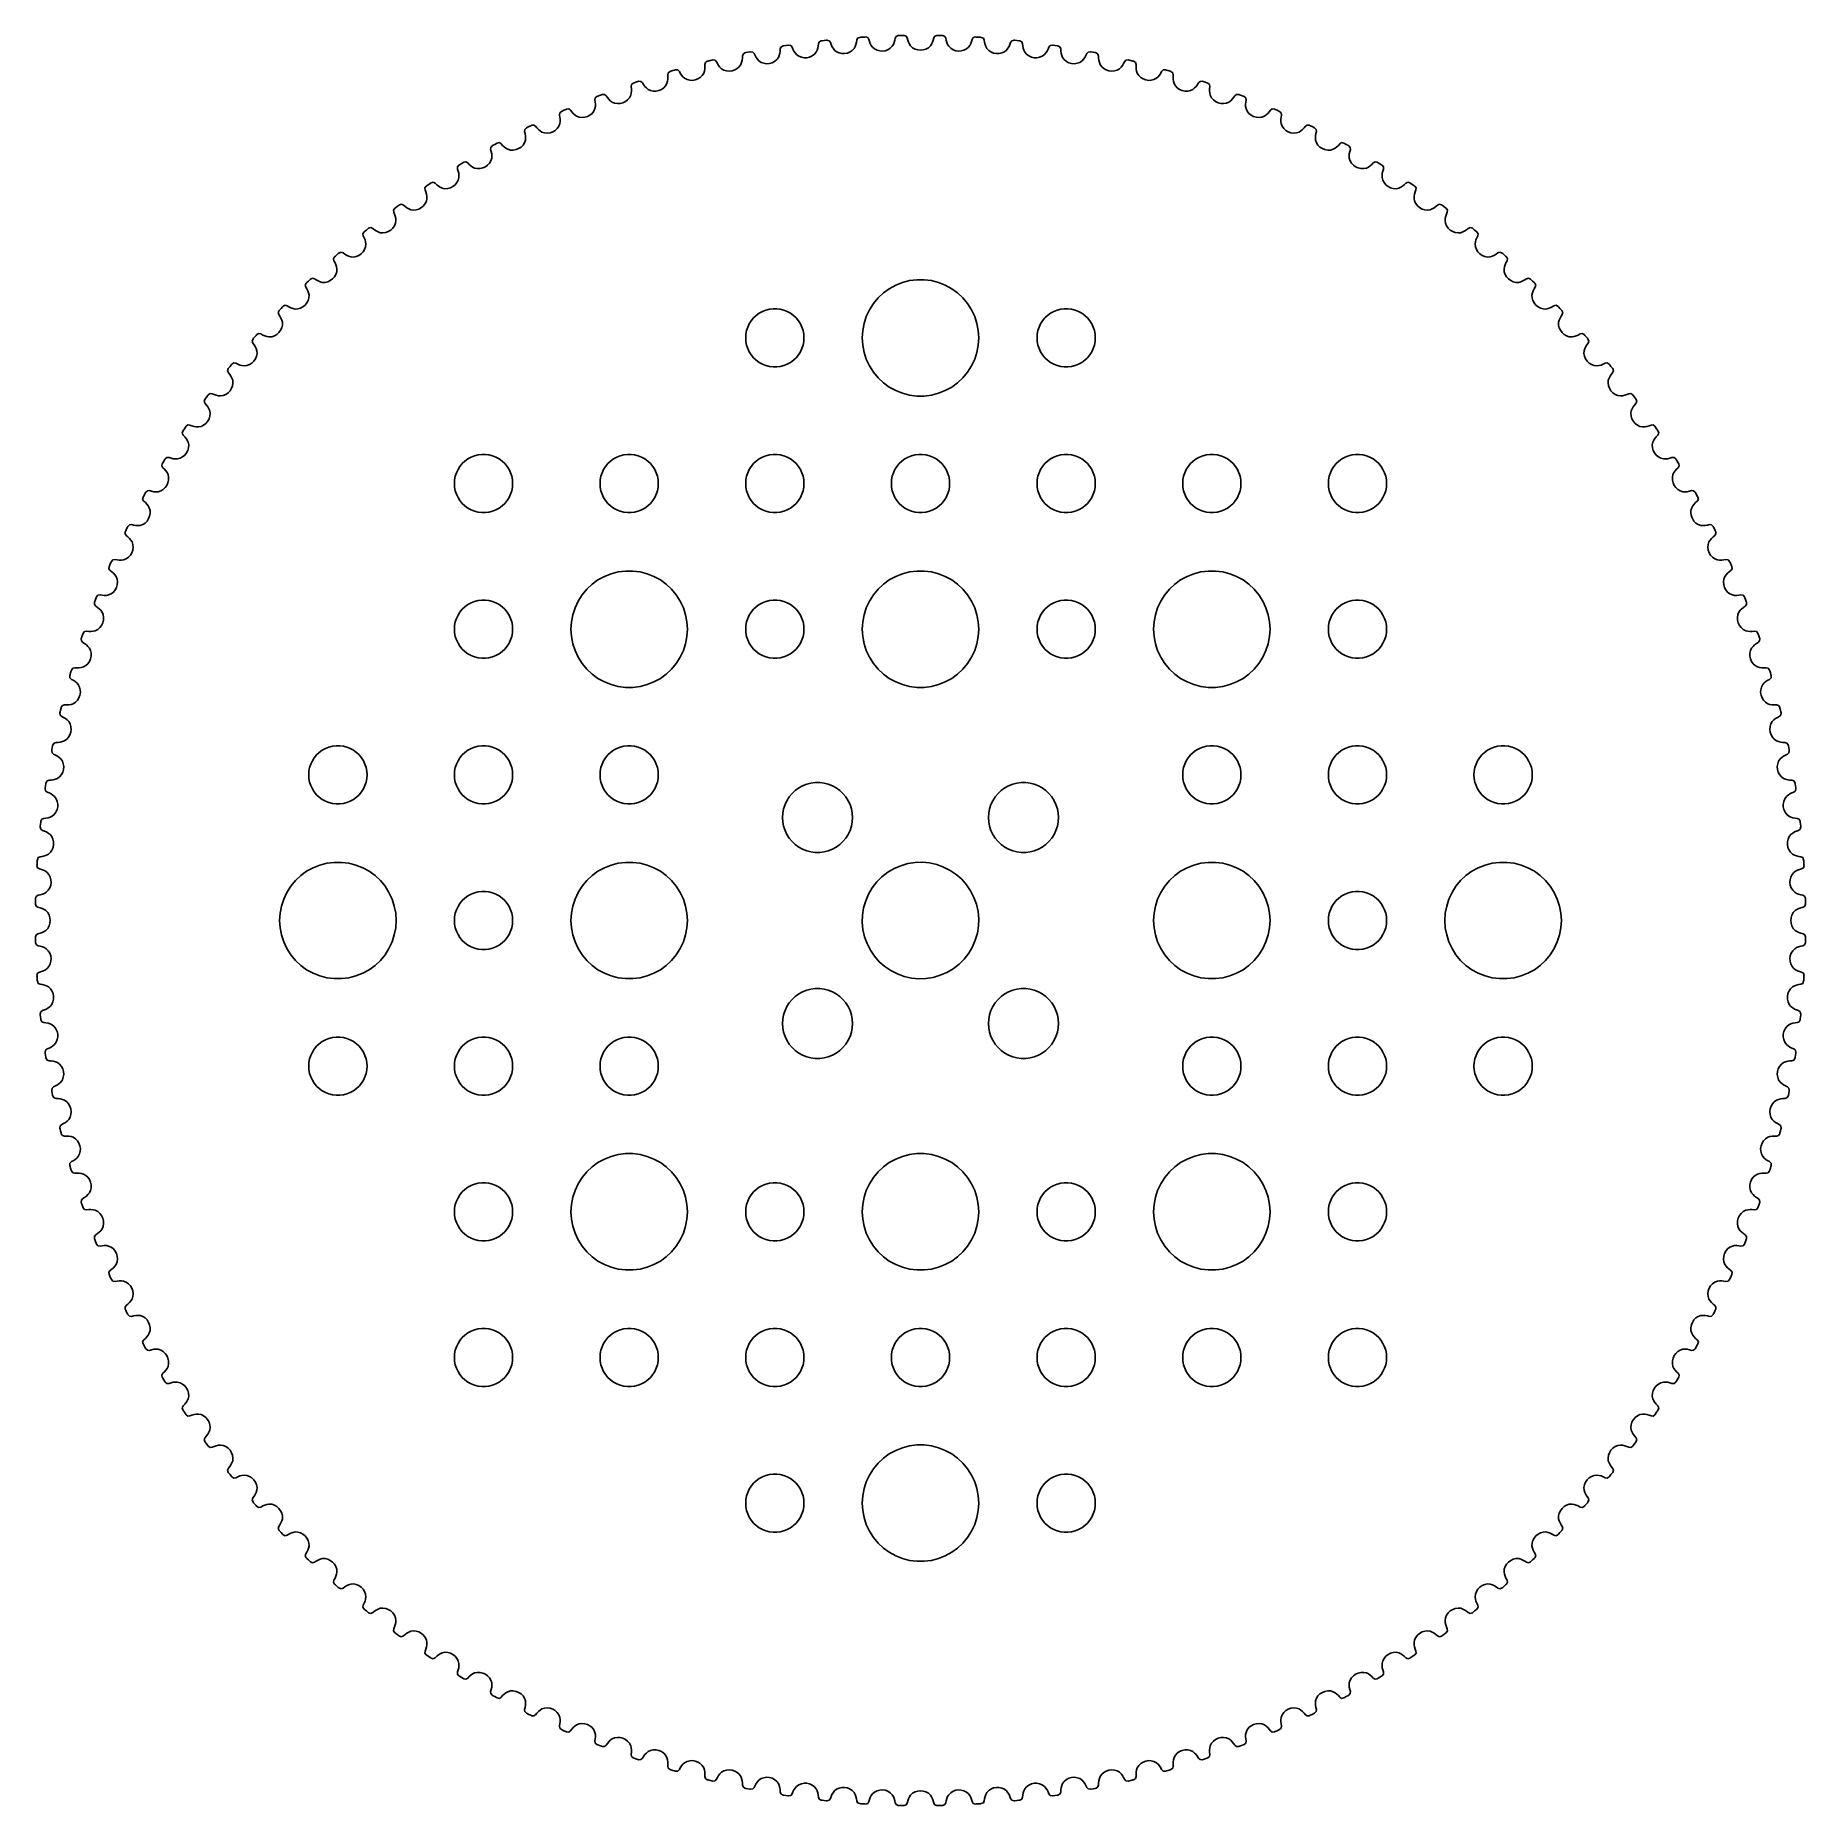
# Model space of a CAD drawing. Header units: metres. Extents: x -45.6 to 45.6, y -45.6 to 45.6.
import ezdxf

# ---------------------------------------------------------------- set-up
doc = ezdxf.new("R2010")
doc.units = ezdxf.units.M

msp = doc.modelspace()

# ---------------------------------------------------------------- linework, layer by layer
for p, q in [((-0.847107, 45.5747), (-0.894943, 45.5738)), ((-0.734589, 45.5375), (-0.847107, 45.5747)), ((0.847107, 45.5747), (0.734741, 45.5375)), ((0.894943, 45.5738), (0.847107, 45.5747)), ((-9.03714, 44.6778), (-9.13879, 44.6171)), ((-8.99023, 44.6873), (-9.03714, 44.6778)), ((-8.89272, 44.7068), (-8.99023, 44.6873)), ((-8.79517, 44.7261), (-8.89272, 44.7068)), ((-8.7482, 44.7352), (-8.79517, 44.7261)), ((-8.63095, 44.7182), (-8.7482, 44.7352)), ((-8.55939, 44.636), (-8.63095, 44.7182)), ((-7.22647, 44.7615), (-7.24327, 44.6523)), ((-7.22322, 44.8716), (-7.22647, 44.7615)), ((-7.18393, 44.9733), (-7.22322, 44.8716)), ((-7.07971, 45.0294), (-7.18393, 44.9733)), ((-7.03244, 45.0369), (-7.07971, 45.0294)), ((-6.93417, 45.0521), (-7.03244, 45.0369)), ((-6.83588, 45.0671), (-6.93417, 45.0521)), ((-6.78856, 45.0742), (-6.83588, 45.0671)), ((-6.67215, 45.0521), (-6.78856, 45.0742)), ((-6.60425, 44.9669), (-6.67215, 45.0521)), ((-6.56796, 44.8628), (-6.60425, 44.9669)), ((-6.519, 44.7637), (-6.56796, 44.8628)), ((-6.45807, 44.6702), (-6.519, 44.7637)), ((-6.38586, 44.5829), (-6.45807, 44.6702)), ((-5.37062, 44.7166), (-5.46286, 44.6064)), ((-5.3233, 44.8196), (-5.37062, 44.7166)), ((-5.28867, 44.9257), (-5.3233, 44.8196)), ((-5.26714, 45.0341), (-5.28867, 44.9257)), ((-5.25906, 45.144), (-5.26714, 45.0341)), ((-5.21538, 45.2439), (-5.25906, 45.144)), ((-5.10883, 45.2954), (-5.21538, 45.2439)), ((-5.06128, 45.3008), (-5.10883, 45.2954)), ((-4.96243, 45.3117), (-5.06128, 45.3008)), ((-4.86357, 45.3224), (-4.96243, 45.3117)), ((-4.81598, 45.3275), (-4.86357, 45.3224)), ((-4.70065, 45.3002), (-4.81598, 45.3275)), ((-4.63652, 45.2122), (-4.70065, 45.3002)), ((-4.60483, 45.1066), (-4.63652, 45.2122)), ((-4.56023, 45.0055), (-4.60483, 45.1066)), ((-4.50343, 44.9094), (-4.56023, 45.0055)), ((-4.4351, 44.819), (-4.50343, 44.9094)), ((-4.32121, 44.7314), (-4.4351, 44.819)), ((-4.19102, 44.6722), (-4.32121, 44.7314)), ((-4.05048, 44.6416), (-4.19102, 44.6722)), ((-3.76299, 44.6667), (-3.90547, 44.6398)), ((-3.62987, 44.7213), (-3.76299, 44.6667)), ((-3.51196, 44.8022), (-3.62987, 44.7213)), ((-3.41499, 44.9082), (-3.51196, 44.8022)), ((-3.36324, 45.0091), (-3.41499, 44.9082)), ((-3.32401, 45.1136), (-3.36324, 45.0091)), ((-3.29776, 45.221), (-3.32401, 45.1136)), ((-3.28491, 45.3304), (-3.29776, 45.221)), ((-3.23691, 45.4283), (-3.28491, 45.3304)), ((-3.1282, 45.4751), (-3.23691, 45.4283)), ((-3.08046, 45.4784), (-3.1282, 45.4751)), ((-2.98123, 45.485), (-3.08046, 45.4784)), ((-2.882, 45.4914), (-2.98123, 45.485)), ((-2.83424, 45.4944), (-2.882, 45.4914)), ((-2.72021, 45.4621), (-2.83424, 45.4944)), ((-2.65999, 45.3714), (-2.72021, 45.4621)), ((-2.63292, 45.2646), (-2.65999, 45.3714)), ((-2.59277, 45.1616), (-2.63292, 45.2646)), ((-2.54022, 45.0631), (-2.59277, 45.1616)), ((-2.47591, 44.9698), (-2.54022, 45.0631)), ((-2.36594, 44.8773), (-2.47591, 44.9698)), ((-2.23846, 44.8125), (-2.36594, 44.8773)), ((-2.09938, 44.7758), (-2.23846, 44.8125)), ((-1.95459, 44.7676), (-2.09938, 44.7758)), ((-1.81107, 44.7883), (-1.95459, 44.7676)), ((-1.6757, 44.8371), (-1.81107, 44.7883)), ((-1.55437, 44.9128), (-1.6757, 44.8371)), ((-1.45288, 45.0145), (-1.55437, 44.9128)), ((-1.39676, 45.113), (-1.45288, 45.0145)), ((-1.35301, 45.2157), (-1.39676, 45.113)), ((-1.32211, 45.3218), (-1.35301, 45.2157)), ((-1.3045, 45.4306), (-1.32211, 45.3218)), ((-1.25227, 45.5262), (-1.3045, 45.4306)), ((-1.14163, 45.5683), (-1.25227, 45.5262)), ((-1.0938, 45.5695), (-1.14163, 45.5683)), ((-0.99437, 45.5718), (-1.0938, 45.5695)), ((-0.894943, 45.5738), (-0.99437, 45.5718)), ((-0.678375, 45.4442), (-0.734589, 45.5375)), ((-0.655991, 45.3363), (-0.678375, 45.4442)), ((-0.620392, 45.2317), (-0.655991, 45.3363)), ((-0.572189, 45.131), (-0.620392, 45.2317)), ((-0.511993, 45.035), (-0.572189, 45.131)), ((-0.406158, 44.9378), (-0.511993, 45.035)), ((-0.281647, 44.8675), (-0.406158, 44.9378)), ((-0.144287, 44.8247), (-0.281647, 44.8675)), ((0, 44.8103), (-0.144287, 44.8247)), ((0.144287, 44.8247), (0, 44.8103)), ((0.281647, 44.8675), (0.144287, 44.8247)), ((0.406158, 44.9378), (0.281647, 44.8675)), ((0.511993, 45.035), (0.406158, 44.9378)), ((0.572357, 45.131), (0.511993, 45.035)), ((0.620544, 45.2317), (0.572357, 45.131)), ((0.656052, 45.3363), (0.620544, 45.2317)), ((0.678375, 45.4442), (0.656052, 45.3363)), ((0.734741, 45.5375), (0.678375, 45.4442)), ((0.99437, 45.5718), (0.894943, 45.5738)), ((1.0938, 45.5695), (0.99437, 45.5718)), ((1.14163, 45.5683), (1.0938, 45.5695)), ((1.25241, 45.5262), (1.14163, 45.5683)), ((1.3045, 45.4306), (1.25241, 45.5262)), ((1.32216, 45.3218), (1.3045, 45.4306)), ((1.35316, 45.2157), (1.32216, 45.3218)), ((1.39693, 45.113), (1.35316, 45.2157)), ((1.45288, 45.0145), (1.39693, 45.113)), ((1.55437, 44.9128), (1.45288, 45.0145)), ((1.6757, 44.8371), (1.55437, 44.9128)), ((1.81107, 44.7883), (1.6757, 44.8371)), ((1.95459, 44.7676), (1.81107, 44.7883)), ((2.09938, 44.7758), (1.95459, 44.7676)), ((2.23846, 44.8125), (2.09938, 44.7758)), ((2.36594, 44.8773), (2.23846, 44.8125)), ((2.47591, 44.9698), (2.36594, 44.8773)), ((2.54041, 45.0631), (2.47591, 44.9698)), ((2.59293, 45.1616), (2.54041, 45.0631)), ((2.63297, 45.2646), (2.59293, 45.1616)), ((2.65999, 45.3714), (2.63297, 45.2646)), ((2.72035, 45.4621), (2.65999, 45.3714)), ((2.83424, 45.4944), (2.72035, 45.4621)), ((2.882, 45.4914), (2.83424, 45.4944)), ((2.98123, 45.485), (2.882, 45.4914)), ((3.08046, 45.4784), (2.98123, 45.485)), ((3.1282, 45.4751), (3.08046, 45.4784)), ((3.23705, 45.4283), (3.1282, 45.4751)), ((3.28491, 45.3304), (3.23705, 45.4283)), ((3.29781, 45.221), (3.28491, 45.3304)), ((3.32416, 45.1136), (3.29781, 45.221)), ((3.3634, 45.0091), (3.32416, 45.1136)), ((3.41499, 44.9082), (3.3634, 45.0091)), ((3.51196, 44.8022), (3.41499, 44.9082)), ((3.62987, 44.7213), (3.51196, 44.8022)), ((3.76299, 44.6667), (3.62987, 44.7213)), ((3.90547, 44.6398), (3.76299, 44.6667)), ((4.19102, 44.6722), (4.05048, 44.6416)), ((4.32121, 44.7314), (4.19102, 44.6722)), ((4.4351, 44.819), (4.32121, 44.7314)), ((4.5036, 44.9094), (4.4351, 44.819)), ((4.56038, 45.0055), (4.5036, 44.9094)), ((4.60487, 45.1066), (4.56038, 45.0055)), ((4.63652, 45.2122), (4.60487, 45.1066)), ((4.70079, 45.3002), (4.63652, 45.2122)), ((4.81598, 45.3275), (4.70079, 45.3002)), ((4.86357, 45.3224), (4.81598, 45.3275)), ((4.96243, 45.3117), (4.86357, 45.3224)), ((5.06128, 45.3008), (4.96243, 45.3117)), ((5.10883, 45.2954), (5.06128, 45.3008)), ((5.21552, 45.2438), (5.10883, 45.2954)), ((5.25906, 45.144), (5.21552, 45.2438)), ((5.26718, 45.0341), (5.25906, 45.144)), ((5.28882, 44.9257), (5.26718, 45.0341)), ((5.32347, 44.8196), (5.28882, 44.9257)), ((5.37062, 44.7166), (5.32347, 44.8196)), ((5.46286, 44.6064), (5.37062, 44.7166)), ((6.45824, 44.6702), (6.38586, 44.5829)), ((6.51915, 44.7637), (6.45824, 44.6702)), ((6.56801, 44.8628), (6.51915, 44.7637)), ((6.60425, 44.9669), (6.56801, 44.8628)), ((6.67229, 45.052), (6.60425, 44.9669)), ((6.78856, 45.0742), (6.67229, 45.052)), ((6.83588, 45.0671), (6.78856, 45.0742)), ((6.93417, 45.0521), (6.83588, 45.0671)), ((7.03244, 45.0369), (6.93417, 45.0521)), ((7.07971, 45.0294), (7.03244, 45.0369)), ((7.18407, 44.9733), (7.07971, 45.0294)), ((7.22322, 44.8716), (7.18407, 44.9733)), ((7.22653, 44.7615), (7.22322, 44.8716)), ((7.24342, 44.6522), (7.22653, 44.7615)), ((8.63109, 44.7181), (8.55939, 44.636)), ((8.7482, 44.7352), (8.63109, 44.7181)), ((8.79517, 44.7261), (8.7482, 44.7352)), ((8.89272, 44.7068), (8.79517, 44.7261)), ((8.99023, 44.6873), (8.89272, 44.7068)), ((9.03714, 44.6778), (8.99023, 44.6873)), ((9.13893, 44.6171), (9.03714, 44.6778)), ((-12.7553, 43.7616), (-12.8508, 43.7337)), ((-12.6598, 43.7893), (-12.7553, 43.7616)), ((-12.6138, 43.8026), (-12.6598, 43.7893)), ((-12.4955, 43.7957), (-12.6138, 43.8026)), ((-12.4171, 43.7202), (-12.4955, 43.7957)), ((-11.1074, 43.8511), (-11.1279, 43.7413)), ((-11.1002, 43.9613), (-11.1074, 43.8511)), ((-11.0763, 44.176), (-11.1066, 44.0713)), ((-11.1066, 44.0713), (-11.1002, 43.9613)), ((-10.9774, 44.241), (-11.0763, 44.176)), ((-10.9309, 44.2526), (-10.9774, 44.241)), ((-10.8343, 44.2763), (-10.9309, 44.2526)), ((-10.7377, 44.2999), (-10.8343, 44.2763)), ((-10.6912, 44.3111), (-10.7377, 44.2999)), ((-10.5733, 44.2991), (-10.6912, 44.3111)), ((-10.4982, 44.2202), (-10.5733, 44.2991)), ((-10.453, 44.1197), (-10.4982, 44.2202)), ((-10.3956, 44.0252), (-10.453, 44.1197)), ((-10.3268, 43.9374), (-10.3956, 44.0252)), ((-10.2472, 43.8567), (-10.3268, 43.9374)), ((-10.1229, 43.7847), (-10.2472, 43.8567)), ((-9.98607, 43.743), (-10.1229, 43.7847)), ((-9.56096, 43.7934), (-9.69872, 43.7481)), ((-9.43611, 43.8649), (-9.56096, 43.7934)), ((-9.32977, 43.9605), (-9.43611, 43.8649)), ((-9.24748, 44.0783), (-9.32977, 43.9605)), ((-9.20934, 44.1851), (-9.24748, 44.0783)), ((-9.18408, 44.2938), (-9.20934, 44.1851)), ((-9.17207, 44.4037), (-9.18408, 44.2938)), ((-9.13879, 44.6171), (-9.17361, 44.5138)), ((-9.17361, 44.5138), (-9.17207, 44.4037)), ((-8.5186, 44.5337), (-8.55939, 44.636)), ((-8.46536, 44.4368), (-8.5186, 44.5337)), ((-8.40041, 44.346), (-8.46536, 44.4368)), ((-8.32446, 44.2619), (-8.40041, 44.346)), ((-8.20337, 44.1846), (-8.32446, 44.2619)), ((-8.06853, 44.1369), (-8.20337, 44.1846)), ((-7.92583, 44.1187), (-8.06853, 44.1369)), ((-7.78122, 44.1295), (-7.92583, 44.1187)), ((-7.64162, 44.1688), (-7.78122, 44.1295)), ((-7.51378, 44.2347), (-7.64162, 44.1688)), ((-7.40337, 44.3257), (-7.51378, 44.2347)), ((-7.31601, 44.4397), (-7.40337, 44.3257)), ((-7.27324, 44.5447), (-7.31601, 44.4397)), ((-7.24327, 44.6523), (-7.27324, 44.5447)), ((-6.26825, 44.5004), (-6.38586, 44.5829)), ((-6.13562, 44.4469), (-6.26825, 44.5004)), ((-5.99385, 44.4224), (-6.13562, 44.4469)), ((-5.84891, 44.4269), (-5.99385, 44.4224)), ((-5.70773, 44.4601), (-5.84891, 44.4269)), ((-5.57713, 44.5204), (-5.70773, 44.4601)), ((-5.46286, 44.6064), (-5.57713, 44.5204)), ((-3.90547, 44.6398), (-4.05048, 44.6416)), ((4.05048, 44.6416), (3.90547, 44.6398)), ((5.57713, 44.5204), (5.46286, 44.6064)), ((5.70773, 44.4601), (5.57713, 44.5204)), ((5.84891, 44.4269), (5.70773, 44.4601)), ((5.99385, 44.4224), (5.84891, 44.4269)), ((6.13562, 44.4469), (5.99385, 44.4224)), ((6.26825, 44.5004), (6.13562, 44.4469)), ((6.38586, 44.5829), (6.26825, 44.5004)), ((7.27341, 44.5447), (7.24342, 44.6522)), ((7.31601, 44.4397), (7.27341, 44.5447)), ((7.40337, 44.3257), (7.31601, 44.4397)), ((7.51378, 44.2347), (7.40337, 44.3257)), ((7.64162, 44.1688), (7.51378, 44.2347)), ((7.78122, 44.1295), (7.64162, 44.1688)), ((7.92583, 44.1187), (7.78122, 44.1295)), ((8.06853, 44.1369), (7.92583, 44.1187)), ((8.20337, 44.1846), (8.06853, 44.1369)), ((8.32446, 44.2619), (8.20337, 44.1846)), ((8.40057, 44.346), (8.32446, 44.2619)), ((8.46552, 44.4368), (8.40057, 44.346)), ((8.51865, 44.5336), (8.46552, 44.4368)), ((8.55939, 44.636), (8.51865, 44.5336)), ((9.17361, 44.5138), (9.13893, 44.6171)), ((9.17212, 44.4037), (9.17361, 44.5138)), ((9.18423, 44.2938), (9.17212, 44.4037)), ((9.2095, 44.1851), (9.18423, 44.2938)), ((9.24748, 44.0783), (9.2095, 44.1851)), ((9.32977, 43.9605), (9.24748, 44.0783)), ((9.43611, 43.8649), (9.32977, 43.9605)), ((9.56096, 43.7934), (9.43611, 43.8649)), ((9.69872, 43.7481), (9.56096, 43.7934)), ((10.1229, 43.7847), (9.98607, 43.743)), ((10.2472, 43.8567), (10.1229, 43.7847)), ((10.3269, 43.9373), (10.2472, 43.8567)), ((10.3958, 44.0252), (10.3269, 43.9373)), ((10.4531, 44.1197), (10.3958, 44.0252)), ((10.4982, 44.2202), (10.4531, 44.1197)), ((10.5734, 44.2991), (10.4982, 44.2202)), ((10.6912, 44.3111), (10.5734, 44.2991)), ((10.7377, 44.2999), (10.6912, 44.3111)), ((10.8343, 44.2763), (10.7377, 44.2999)), ((10.9309, 44.2526), (10.8343, 44.2763)), ((10.9774, 44.241), (10.9309, 44.2526)), ((11.0764, 44.176), (10.9774, 44.241)), ((11.1066, 44.0713), (11.0764, 44.176)), ((11.1003, 43.9613), (11.1066, 44.0713)), ((11.1076, 43.851), (11.1003, 43.9613)), ((11.1281, 43.7413), (11.1076, 43.851)), ((12.4957, 43.7957), (12.4171, 43.7202)), ((12.6138, 43.8026), (12.4957, 43.7957)), ((12.6598, 43.7893), (12.6138, 43.8026)), ((12.7553, 43.7616), (12.6598, 43.7893)), ((12.8508, 43.7337), (12.7553, 43.7616)), ((-14.8843, 43.0426), (-14.9053, 42.9356)), ((-14.9053, 42.9356), (-14.8895, 42.8266)), ((-14.7914, 43.116), (-14.8843, 43.0426)), ((-14.7462, 43.1315), (-14.7914, 43.116)), ((-14.6521, 43.1636), (-14.7462, 43.1315)), ((-14.5578, 43.1954), (-14.6521, 43.1636)), ((-14.5125, 43.2106), (-14.5578, 43.1954)), ((-14.394, 43.209), (-14.5125, 43.2106)), ((-14.3123, 43.1369), (-14.394, 43.209)), ((-14.2585, 43.0408), (-14.3123, 43.1369)), ((-14.1931, 42.9517), (-14.2585, 43.0408)), ((-14.1169, 42.8701), (-14.1931, 42.9517)), ((-14.0306, 42.7967), (-14.1169, 42.8701)), ((-13.2233, 42.8756), (-13.3414, 42.7935)), ((-13.1257, 42.9801), (-13.2233, 42.8756)), ((-13.054, 43.1046), (-13.1257, 42.9801)), ((-13.0253, 43.2143), (-13.054, 43.1046)), ((-13.0096, 43.3248), (-13.0253, 43.2143)), ((-12.9927, 43.6509), (-13.0183, 43.5449)), ((-13.0183, 43.5449), (-13.0072, 43.4353)), ((-13.0072, 43.4353), (-13.0096, 43.3248)), ((-12.8967, 43.7201), (-12.9927, 43.6509)), ((-12.8508, 43.7337), (-12.8967, 43.7201)), ((-12.3676, 43.6217), (-12.4171, 43.7202)), ((-12.3061, 43.5299), (-12.3676, 43.6217)), ((-12.2334, 43.4451), (-12.3061, 43.5299)), ((-12.1505, 43.368), (-12.2334, 43.4451)), ((-12.0231, 43.3015), (-12.1505, 43.368)), ((-11.8846, 43.2657), (-12.0231, 43.3015)), ((-11.7409, 43.26), (-11.8846, 43.2657)), ((-11.5977, 43.2834), (-11.7409, 43.26)), ((-11.4621, 43.3347), (-11.5977, 43.2834)), ((-11.3405, 43.4115), (-11.4621, 43.3347)), ((-11.2384, 43.5117), (-11.3405, 43.4115)), ((-11.1613, 43.633), (-11.2384, 43.5117)), ((-11.1279, 43.7413), (-11.1613, 43.633)), ((-9.84271, 43.731), (-9.98607, 43.743)), ((-9.69872, 43.7481), (-9.84271, 43.731)), ((9.84271, 43.731), (9.69872, 43.7481)), ((9.98607, 43.743), (9.84271, 43.731)), ((11.1613, 43.633), (11.1281, 43.7413)), ((11.2384, 43.5117), (11.1613, 43.633)), ((11.3405, 43.4115), (11.2384, 43.5117)), ((11.4621, 43.3347), (11.3405, 43.4115)), ((11.5977, 43.2834), (11.4621, 43.3347)), ((11.7409, 43.26), (11.5977, 43.2834)), ((11.8846, 43.2657), (11.7409, 43.26)), ((12.0231, 43.3015), (11.8846, 43.2657)), ((12.1505, 43.368), (12.0231, 43.3015)), ((12.2336, 43.4451), (12.1505, 43.368)), ((12.3062, 43.5298), (12.2336, 43.4451)), ((12.3676, 43.6217), (12.3062, 43.5298)), ((12.4171, 43.7202), (12.3676, 43.6217)), ((12.8967, 43.7201), (12.8508, 43.7337)), ((12.9928, 43.6508), (12.8967, 43.7201)), ((13.0183, 43.5449), (12.9928, 43.6508)), ((13.0072, 43.4353), (13.0183, 43.5449)), ((13.0097, 43.3248), (13.0072, 43.4353)), ((13.0254, 43.2142), (13.0097, 43.3248)), ((13.054, 43.1046), (13.0254, 43.2142)), ((13.1257, 42.9801), (13.054, 43.1046)), ((13.2233, 42.8756), (13.1257, 42.9801)), ((13.3414, 42.7935), (13.2233, 42.8756)), ((14.117, 42.8701), (14.0306, 42.7967)), ((14.1933, 42.9516), (14.117, 42.8701)), ((14.2586, 43.0407), (14.1933, 42.9516)), ((14.3123, 43.1369), (14.2586, 43.0407)), ((14.3941, 43.209), (14.3123, 43.1369)), ((14.5125, 43.2106), (14.3941, 43.209)), ((14.5578, 43.1954), (14.5125, 43.2106)), ((14.6521, 43.1636), (14.5578, 43.1954)), ((14.7462, 43.1315), (14.6521, 43.1636)), ((14.7914, 43.116), (14.7462, 43.1315)), ((14.8844, 43.0425), (14.7914, 43.116)), ((14.9053, 42.9356), (14.8844, 43.0425)), ((14.8895, 42.8266), (14.9053, 42.9356)), ((-16.7476, 42.3524), (-16.764, 42.2446)), ((-16.764, 42.2446), (-16.7433, 42.1364)), ((-16.6581, 42.4297), (-16.7476, 42.3524)), ((-16.7433, 42.1364), (-16.7361, 42.0261)), ((-16.7361, 42.0261), (-16.7421, 41.9146)), ((-16.6135, 42.4472), (-16.6581, 42.4297)), ((-16.5209, 42.4834), (-16.6135, 42.4472)), ((-16.4281, 42.5193), (-16.5209, 42.4834)), ((-16.3835, 42.5365), (-16.4281, 42.5193)), ((-16.265, 42.54), (-16.3835, 42.5365)), ((-16.1803, 42.4716), (-16.265, 42.54)), ((-16.1224, 42.3779), (-16.1803, 42.4716)), ((-16.0531, 42.2917), (-16.1224, 42.3779)), ((-15.9734, 42.2136), (-16.0531, 42.2917)), ((-15.884, 42.1439), (-15.9734, 42.2136)), ((-15.7513, 42.0888), (-15.884, 42.1439)), ((-15.6102, 42.0653), (-15.7513, 42.0888)), ((-15.4665, 42.0721), (-15.6102, 42.0653)), ((-15.326, 42.1079), (-15.4665, 42.0721)), ((-15.1954, 42.1708), (-15.326, 42.1079)), ((-15.0809, 42.258), (-15.1954, 42.1708)), ((-14.988, 42.3667), (-15.0809, 42.258)), ((-14.9218, 42.4942), (-14.988, 42.3667)), ((-14.8979, 42.605), (-14.9218, 42.4942)), ((-14.887, 42.7161), (-14.8979, 42.605)), ((-14.8895, 42.8266), (-14.887, 42.7161)), ((-13.9004, 42.7358), (-14.0306, 42.7967)), ((-13.7605, 42.7062), (-13.9004, 42.7358)), ((-13.6167, 42.7067), (-13.7605, 42.7062)), ((-13.4747, 42.7363), (-13.6167, 42.7067)), ((-13.3414, 42.7935), (-13.4747, 42.7363)), ((13.4747, 42.7363), (13.3414, 42.7935)), ((13.6167, 42.7067), (13.4747, 42.7363)), ((13.7605, 42.7062), (13.6167, 42.7067)), ((13.9004, 42.7358), (13.7605, 42.7062)), ((14.0306, 42.7967), (13.9004, 42.7358)), ((14.8872, 42.7161), (14.8895, 42.8266)), ((14.898, 42.605), (14.8872, 42.7161)), ((14.9218, 42.4942), (14.898, 42.605)), ((14.988, 42.3667), (14.9218, 42.4942)), ((15.0809, 42.258), (14.988, 42.3667)), ((15.1954, 42.1708), (15.0809, 42.258)), ((15.326, 42.1079), (15.1954, 42.1708)), ((15.4665, 42.0721), (15.326, 42.1079)), ((15.6102, 42.0653), (15.4665, 42.0721)), ((15.7513, 42.0888), (15.6102, 42.0653)), ((15.884, 42.1439), (15.7513, 42.0888)), ((15.9736, 42.2135), (15.884, 42.1439)), ((16.0533, 42.2916), (15.9736, 42.2135)), ((16.1224, 42.3778), (16.0533, 42.2916)), ((16.1803, 42.4716), (16.1224, 42.3778)), ((16.2652, 42.54), (16.1803, 42.4716)), ((16.3835, 42.5365), (16.2652, 42.54)), ((16.4281, 42.5193), (16.3835, 42.5365)), ((16.5209, 42.4834), (16.4281, 42.5193)), ((16.6135, 42.4472), (16.5209, 42.4834)), ((16.6581, 42.4297), (16.6135, 42.4472)), ((16.7478, 42.3523), (16.6581, 42.4297)), ((16.7362, 42.026), (16.7434, 42.1364)), ((16.7422, 41.9146), (16.7362, 42.026)), ((16.7434, 42.1364), (16.764, 42.2446)), ((16.764, 42.2446), (16.7478, 42.3523)), ((-18.5686, 41.032), (-18.6234, 40.8992)), ((-18.5791, 41.5815), (-18.5907, 41.4732)), ((-18.5907, 41.4732), (-18.5654, 41.3659)), ((-18.493, 41.6627), (-18.5791, 41.5815)), ((-18.5544, 41.1445), (-18.5686, 41.032)), ((-18.5654, 41.3659), (-18.5533, 41.2561)), ((-18.5533, 41.2561), (-18.5544, 41.1445)), ((-18.4492, 41.6821), (-18.493, 41.6627)), ((-18.3582, 41.7223), (-18.4492, 41.6821)), ((-18.2672, 41.7622), (-18.3582, 41.7223)), ((-18.2233, 41.7814), (-18.2672, 41.7622)), ((-18.1051, 41.7901), (-18.2233, 41.7814)), ((-18.0175, 41.7254), (-18.1051, 41.7901)), ((-17.9555, 41.6343), (-18.0175, 41.7254)), ((-17.8826, 41.5512), (-17.9555, 41.6343)), ((-17.7995, 41.4766), (-17.8826, 41.5512)), ((-17.7072, 41.411), (-17.7995, 41.4766)), ((-17.5722, 41.3617), (-17.7072, 41.411)), ((-17.4303, 41.3444), (-17.5722, 41.3617)), ((-17.287, 41.3574), (-17.4303, 41.3444)), ((-17.1481, 41.3993), (-17.287, 41.3574)), ((-17.0204, 41.4679), (-17.1481, 41.3993)), ((-16.9098, 41.5599), (-17.0204, 41.4679)), ((-16.8217, 41.6726), (-16.9098, 41.5599)), ((-16.7611, 41.8028), (-16.8217, 41.6726)), ((-16.7421, 41.9146), (-16.7611, 41.8028)), ((16.7611, 41.8028), (16.7422, 41.9146)), ((16.8217, 41.6726), (16.7611, 41.8028)), ((16.9098, 41.5599), (16.8217, 41.6726)), ((17.0204, 41.4679), (16.9098, 41.5599)), ((17.1481, 41.3993), (17.0204, 41.4679)), ((17.287, 41.3574), (17.1481, 41.3993)), ((17.4303, 41.3444), (17.287, 41.3574)), ((17.5722, 41.3617), (17.4303, 41.3444)), ((17.7072, 41.411), (17.5722, 41.3617)), ((17.7997, 41.4766), (17.7072, 41.411)), ((17.8827, 41.5511), (17.7997, 41.4766)), ((17.9556, 41.6342), (17.8827, 41.5511)), ((18.0175, 41.7254), (17.9556, 41.6342)), ((18.1053, 41.79), (18.0175, 41.7254)), ((18.2233, 41.7814), (18.1053, 41.79)), ((18.2672, 41.7622), (18.2233, 41.7814)), ((18.3582, 41.7223), (18.2672, 41.7622)), ((18.4492, 41.6821), (18.3582, 41.7223)), ((18.493, 41.6627), (18.4492, 41.6821)), ((18.5792, 41.5815), (18.493, 41.6627)), ((18.5535, 41.256), (18.5654, 41.3659)), ((18.5546, 41.1444), (18.5535, 41.256)), ((18.5686, 41.032), (18.5546, 41.1444)), ((18.5654, 41.3659), (18.5907, 41.4732)), ((18.6234, 40.8992), (18.5686, 41.032)), ((18.5907, 41.4732), (18.5792, 41.5815)), ((-20.3407, 40.183), (-20.3897, 40.0479)), ((-20.3752, 40.7316), (-20.3821, 40.6228)), ((-20.3821, 40.6228), (-20.3521, 40.5168)), ((-20.2927, 40.8164), (-20.3752, 40.7316)), ((-20.3521, 40.5168), (-20.3352, 40.4075)), ((-20.3315, 40.296), (-20.3407, 40.183)), ((-20.3352, 40.4075), (-20.3315, 40.296)), ((-20.2498, 40.8377), (-20.2927, 40.8164)), ((-20.1607, 40.8818), (-20.2498, 40.8377)), ((-20.0714, 40.9257), (-20.1607, 40.8818)), ((-20.0284, 40.9467), (-20.0714, 40.9257)), ((-19.9108, 40.9606), (-20.0284, 40.9467)), ((-19.8204, 40.8997), (-19.9108, 40.9606)), ((-19.7545, 40.8114), (-19.8204, 40.8997)), ((-19.678, 40.7316), (-19.7545, 40.8114)), ((-19.5918, 40.6608), (-19.678, 40.7316)), ((-19.4966, 40.5992), (-19.5918, 40.6608)), ((-19.3597, 40.5558), (-19.4966, 40.5992)), ((-19.2171, 40.5447), (-19.3597, 40.5558)), ((-19.0745, 40.564), (-19.2171, 40.5447)), ((-18.9376, 40.6119), (-19.0745, 40.564)), ((-18.813, 40.686), (-18.9376, 40.6119)), ((-18.7065, 40.7828), (-18.813, 40.686)), ((-18.6234, 40.8992), (-18.7065, 40.7828)), ((18.7065, 40.7828), (18.6234, 40.8992)), ((18.813, 40.686), (18.7065, 40.7828)), ((18.9376, 40.6119), (18.813, 40.686)), ((19.0745, 40.564), (18.9376, 40.6119)), ((19.2171, 40.5447), (19.0745, 40.564)), ((19.3597, 40.5558), (19.2171, 40.5447)), ((19.4966, 40.5992), (19.3597, 40.5558)), ((19.5919, 40.6607), (19.4966, 40.5992)), ((19.6781, 40.7316), (19.5919, 40.6607)), ((19.7545, 40.8114), (19.6781, 40.7316)), ((19.8204, 40.8997), (19.7545, 40.8114)), ((19.9109, 40.9605), (19.8204, 40.8997)), ((20.0284, 40.9467), (19.9109, 40.9605)), ((20.0714, 40.9257), (20.0284, 40.9467)), ((20.1607, 40.8818), (20.0714, 40.9257)), ((20.2498, 40.8377), (20.1607, 40.8818)), ((20.2927, 40.8164), (20.2498, 40.8377)), ((20.3753, 40.7315), (20.2927, 40.8164)), ((20.3316, 40.2959), (20.3354, 40.4075)), ((20.3407, 40.183), (20.3316, 40.2959)), ((20.3354, 40.4075), (20.3521, 40.5167)), ((20.3897, 40.0479), (20.3407, 40.183)), ((20.3521, 40.5167), (20.3821, 40.6228)), ((20.3821, 40.6228), (20.3753, 40.7315)), ((-22.1325, 39.804), (-22.1346, 39.6951)), ((-22.1346, 39.6951), (-22.1, 39.5904)), ((-22.0537, 39.8924), (-22.1325, 39.804)), ((-22.0741, 39.2574), (-22.1172, 39.1204)), ((-22.1, 39.5904), (-22.0784, 39.4821)), ((-22.0784, 39.4821), (-22.0698, 39.3708)), ((-22.0698, 39.3708), (-22.0741, 39.2574)), ((-22.0119, 39.9156), (-22.0537, 39.8924)), ((-21.9247, 39.9635), (-22.0119, 39.9156)), ((-21.8375, 40.0112), (-21.9247, 39.9635)), ((-21.7955, 40.0341), (-21.8375, 40.0112)), ((-21.6785, 40.0531), (-21.7955, 40.0341)), ((-21.5855, 39.9963), (-21.6785, 40.0531)), ((-21.5159, 39.9109), (-21.5855, 39.9963)), ((-21.436, 39.8345), (-21.5159, 39.9109)), ((-21.3467, 39.7675), (-21.436, 39.8345)), ((-21.249, 39.7101), (-21.3467, 39.7675)), ((-21.1103, 39.6728), (-21.249, 39.7101)), ((-20.9673, 39.6679), (-21.1103, 39.6728)), ((-20.8257, 39.6934), (-20.9673, 39.6679)), ((-20.6911, 39.7472), (-20.8257, 39.6934)), ((-20.5698, 39.8266), (-20.6911, 39.7472)), ((-20.4677, 39.928), (-20.5698, 39.8266)), ((-20.3897, 40.0479), (-20.4677, 39.928)), ((20.4677, 39.928), (20.3897, 40.0479)), ((20.5698, 39.8266), (20.4677, 39.928)), ((20.6911, 39.7472), (20.5698, 39.8266)), ((20.8257, 39.6934), (20.6911, 39.7472)), ((20.9673, 39.6679), (20.8257, 39.6934)), ((21.1103, 39.6728), (20.9673, 39.6679)), ((21.249, 39.7101), (21.1103, 39.6728)), ((21.3469, 39.7674), (21.249, 39.7101)), ((21.4361, 39.8345), (21.3469, 39.7674)), ((21.5159, 39.9109), (21.4361, 39.8345)), ((21.5855, 39.9963), (21.5159, 39.9109)), ((21.6786, 40.053), (21.5855, 39.9963)), ((21.7955, 40.0341), (21.6786, 40.053)), ((21.8375, 40.0112), (21.7955, 40.0341)), ((21.9247, 39.9635), (21.8375, 40.0112)), ((22.0119, 39.9156), (21.9247, 39.9635)), ((22.0537, 39.8924), (22.0119, 39.9156)), ((22.1326, 39.804), (22.0537, 39.8924)), ((22.07, 39.3707), (22.0786, 39.482)), ((22.0741, 39.2574), (22.07, 39.3707)), ((22.1172, 39.1204), (22.0741, 39.2574)), ((22.0786, 39.482), (22.1001, 39.5904)), ((22.1001, 39.5904), (22.1346, 39.6951)), ((22.1346, 39.6951), (22.1326, 39.804)), ((-23.7728, 38.8925), (-23.8476, 38.8007)), ((-23.8476, 38.8007), (-23.845, 38.6918)), ((-23.845, 38.6918), (-23.8059, 38.5888)), ((-23.8059, 38.5888), (-23.7796, 38.4814)), ((-23.7796, 38.4814), (-23.7661, 38.3706)), ((-23.732, 38.9174), (-23.7728, 38.8925)), ((-23.7661, 38.3706), (-23.7655, 38.2572)), ((-23.647, 38.9691), (-23.732, 38.9174)), ((-23.562, 39.0206), (-23.647, 38.9691)), ((-23.521, 39.0453), (-23.562, 39.0206)), ((-23.405, 39.0694), (-23.521, 39.0453)), ((-23.3096, 39.0167), (-23.405, 39.0694)), ((-23.2363, 38.9344), (-23.3096, 39.0167)), ((-23.1531, 38.8616), (-23.2363, 38.9344)), ((-23.061, 38.7985), (-23.1531, 38.8616)), ((-22.9609, 38.7455), (-23.061, 38.7985)), ((-22.8207, 38.7142), (-22.9609, 38.7455)), ((-22.6776, 38.7155), (-22.8207, 38.7142)), ((-22.5373, 38.7472), (-22.6776, 38.7155)), ((-22.4051, 38.8068), (-22.5373, 38.7472)), ((-22.2874, 38.8915), (-22.4051, 38.8068)), ((-22.1898, 38.9972), (-22.2874, 38.8915)), ((-22.1172, 39.1204), (-22.1898, 38.9972)), ((22.1898, 38.9972), (22.1172, 39.1204)), ((22.2874, 38.8915), (22.1898, 38.9972)), ((22.4051, 38.8068), (22.2874, 38.8915)), ((22.5373, 38.7472), (22.4051, 38.8068)), ((22.6776, 38.7155), (22.5373, 38.7472)), ((22.8207, 38.7142), (22.6776, 38.7155)), ((22.9609, 38.7455), (22.8207, 38.7142)), ((23.0612, 38.7984), (22.9609, 38.7455)), ((23.1533, 38.8615), (23.0612, 38.7984)), ((23.2363, 38.9344), (23.1533, 38.8615)), ((23.3096, 39.0167), (23.2363, 38.9344)), ((23.4051, 39.0693), (23.3096, 39.0167)), ((23.521, 39.0453), (23.4051, 39.0693)), ((23.562, 39.0206), (23.521, 39.0453)), ((23.647, 38.9691), (23.562, 39.0206)), ((23.732, 38.9174), (23.647, 38.9691)), ((23.7728, 38.8925), (23.732, 38.9174)), ((23.7655, 38.2572), (23.7663, 38.3705)), ((23.7663, 38.3705), (23.7797, 38.4814)), ((23.8477, 38.8007), (23.7728, 38.8925)), ((23.7797, 38.4814), (23.8059, 38.5887)), ((23.8059, 38.5887), (23.845, 38.6918)), ((23.845, 38.6918), (23.8477, 38.8007)), ((-25.4467, 37.8185), (-25.5174, 37.7236)), ((-25.5174, 37.7236), (-25.51, 37.6148)), ((-25.51, 37.6148), (-25.4664, 37.5136)), ((-25.4664, 37.5136), (-25.4355, 37.4076)), ((-25.407, 37.8452), (-25.4467, 37.8185)), ((-25.4355, 37.4076), (-25.4172, 37.2974)), ((-25.3243, 37.9006), (-25.407, 37.8452)), ((-25.2416, 37.9557), (-25.3243, 37.9006)), ((-25.2017, 37.9822), (-25.2416, 37.9557)), ((-25.0869, 38.0113), (-25.2017, 37.9822)), ((-24.9893, 37.9628), (-25.0869, 38.0113)), ((-24.9125, 37.8838), (-24.9893, 37.9628)), ((-24.8262, 37.8147), (-24.9125, 37.8838)), ((-24.7314, 37.7556), (-24.8262, 37.8147)), ((-24.6291, 37.707), (-24.7314, 37.7556)), ((-24.4876, 37.6819), (-24.6291, 37.707)), ((-24.3448, 37.6895), (-24.4876, 37.6819)), ((-24.206, 37.7272), (-24.3448, 37.6895)), ((-24.0765, 37.7926), (-24.206, 37.7272)), ((-23.9626, 37.8823), (-24.0765, 37.7926)), ((-23.8697, 37.9922), (-23.9626, 37.8823)), ((-23.8025, 38.1184), (-23.8697, 37.9922)), ((-23.7655, 38.2572), (-23.8025, 38.1184)), ((23.8025, 38.1184), (23.7655, 38.2572)), ((23.8697, 37.9922), (23.8025, 38.1184)), ((23.9626, 37.8823), (23.8697, 37.9922)), ((24.0765, 37.7926), (23.9626, 37.8823)), ((24.206, 37.7272), (24.0765, 37.7926)), ((24.3448, 37.6895), (24.206, 37.7272)), ((24.4876, 37.6819), (24.3448, 37.6895)), ((24.6291, 37.707), (24.4876, 37.6819)), ((24.7316, 37.7556), (24.6291, 37.707)), ((24.8263, 37.8146), (24.7316, 37.7556)), ((24.9125, 37.8838), (24.8263, 37.8146)), ((24.9893, 37.9628), (24.9125, 37.8838)), ((25.087, 38.0112), (24.9893, 37.9628)), ((25.2017, 37.9822), (25.087, 38.0112)), ((25.2416, 37.9557), (25.2017, 37.9822)), ((25.3243, 37.9006), (25.2416, 37.9557)), ((25.407, 37.8452), (25.3243, 37.9006)), ((25.4467, 37.8185), (25.407, 37.8452)), ((25.4174, 37.2973), (25.4356, 37.4075)), ((25.4356, 37.4075), (25.4665, 37.5136)), ((25.5175, 37.7235), (25.4467, 37.8185)), ((25.4665, 37.5136), (25.51, 37.6148)), ((25.51, 37.6148), (25.5175, 37.7235)), ((-27.0721, 36.6725), (-27.1386, 36.5746)), ((-27.1386, 36.5746), (-27.1265, 36.4663)), ((-27.1265, 36.4663), (-27.0785, 36.3671)), ((-27.0336, 36.701), (-27.0721, 36.6725)), ((-26.9534, 36.7599), (-27.0336, 36.701)), ((-26.8732, 36.8186), (-26.9534, 36.7599)), ((-26.8345, 36.8467), (-26.8732, 36.8186)), ((-26.721, 36.8808), (-26.8345, 36.8467)), ((-26.6214, 36.8366), (-26.721, 36.8808)), ((-26.5412, 36.7611), (-26.6214, 36.8366)), ((-26.452, 36.6958), (-26.5412, 36.7611)), ((-26.3548, 36.6409), (-26.452, 36.6958)), ((-26.2504, 36.5968), (-26.3548, 36.6409)), ((-26.108, 36.5779), (-26.2504, 36.5968)), ((-25.9656, 36.5917), (-26.108, 36.5779)), ((-25.8286, 36.6355), (-25.9656, 36.5917)), ((-25.7021, 36.7064), (-25.8286, 36.6355)), ((-25.5922, 36.801), (-25.7021, 36.7064)), ((-25.5042, 36.9148), (-25.5922, 36.801)), ((-25.4426, 37.0439), (-25.5042, 36.9148)), ((-25.4116, 37.1842), (-25.4426, 37.0439)), ((-25.4172, 37.2974), (-25.4116, 37.1842)), ((25.4116, 37.1842), (25.4174, 37.2973)), ((25.4426, 37.0439), (25.4116, 37.1842)), ((25.5042, 36.9148), (25.4426, 37.0439)), ((25.5922, 36.801), (25.5042, 36.9148)), ((25.7021, 36.7064), (25.5922, 36.801)), ((25.8286, 36.6355), (25.7021, 36.7064)), ((25.9656, 36.5917), (25.8286, 36.6355)), ((26.108, 36.5779), (25.9656, 36.5917)), ((26.2504, 36.5968), (26.108, 36.5779)), ((26.3549, 36.6409), (26.2504, 36.5968)), ((26.4521, 36.6957), (26.3549, 36.6409)), ((26.5413, 36.761), (26.4521, 36.6957)), ((26.6214, 36.8366), (26.5413, 36.761)), ((26.7211, 36.8807), (26.6214, 36.8366)), ((26.8345, 36.8467), (26.7211, 36.8807)), ((26.8732, 36.8186), (26.8345, 36.8467)), ((26.9534, 36.7599), (26.8732, 36.8186)), ((27.0336, 36.701), (26.9534, 36.7599)), ((27.0721, 36.6725), (27.0336, 36.701)), ((27.1387, 36.5746), (27.0721, 36.6725)), ((27.0786, 36.3671), (27.1265, 36.4663)), ((27.1265, 36.4663), (27.1387, 36.5746)), ((-28.5312, 35.5492), (-28.6087, 35.4868)), ((-28.4536, 35.6113), (-28.5312, 35.5492)), ((-28.4162, 35.6412), (-28.4536, 35.6113)), ((-28.3043, 35.6802), (-28.4162, 35.6412)), ((-28.2029, 35.6404), (-28.3043, 35.6802)), ((-28.1194, 35.5684), (-28.2029, 35.6404)), ((-28.0275, 35.507), (-28.1194, 35.5684)), ((-27.2788, 35.5504), (-27.402, 35.474)), ((-27.1731, 35.6497), (-27.2788, 35.5504)), ((-27.0901, 35.7672), (-27.1731, 35.6497)), ((-27.0342, 35.8988), (-27.0901, 35.7672)), ((-27.0785, 36.3671), (-27.043, 36.2625)), ((-27.043, 36.2625), (-27.0199, 36.1533)), ((-27.0094, 36.0404), (-27.0342, 35.8988)), ((-27.0199, 36.1533), (-27.0094, 36.0404)), ((27.0094, 36.0404), (27.0201, 36.1532)), ((27.0342, 35.8988), (27.0094, 36.0404)), ((27.0201, 36.1532), (27.0431, 36.2624)), ((27.0901, 35.7672), (27.0342, 35.8988)), ((27.0431, 36.2624), (27.0786, 36.3671)), ((27.1731, 35.6497), (27.0901, 35.7672)), ((27.2788, 35.5504), (27.1731, 35.6497)), ((27.402, 35.474), (27.2788, 35.5504)), ((28.1195, 35.5683), (28.0276, 35.5069)), ((28.2029, 35.6404), (28.1195, 35.5683)), ((28.3044, 35.6801), (28.2029, 35.6404)), ((28.4162, 35.6412), (28.3044, 35.6801)), ((28.4536, 35.6113), (28.4162, 35.6412)), ((28.5312, 35.5492), (28.4536, 35.6113)), ((28.6087, 35.4868), (28.5312, 35.5492)), ((-28.6459, 35.4568), (-28.7081, 35.356)), ((-28.7081, 35.356), (-28.6913, 35.2484)), ((-28.6913, 35.2484), (-28.6391, 35.1514)), ((-28.6087, 35.4868), (-28.6459, 35.4568)), ((-28.6391, 35.1514), (-28.599, 35.0484)), ((-28.5743, 34.6855), (-28.6245, 34.5515)), ((-28.599, 35.0484), (-28.5712, 34.9403)), ((-28.5557, 34.8279), (-28.5743, 34.6855)), ((-28.5712, 34.9403), (-28.5557, 34.8279)), ((-27.928, 35.4565), (-28.0275, 35.507)), ((-27.8218, 35.417), (-27.928, 35.4565)), ((-27.6786, 35.4043), (-27.8218, 35.417)), ((-27.537, 35.4243), (-27.6786, 35.4043)), ((-27.402, 35.474), (-27.537, 35.4243)), ((27.537, 35.4243), (27.402, 35.474)), ((27.6786, 35.4043), (27.537, 35.4243)), ((27.8218, 35.417), (27.6786, 35.4043)), ((27.9281, 35.4564), (27.8218, 35.417)), ((28.0276, 35.5069), (27.9281, 35.4564)), ((28.5557, 34.8279), (28.5713, 34.9401)), ((28.5743, 34.6855), (28.5557, 34.8279)), ((28.5713, 34.9401), (28.5991, 35.0483)), ((28.6245, 34.5515), (28.5743, 34.6855)), ((28.5991, 35.0483), (28.6391, 35.1513)), ((28.6459, 35.4568), (28.6087, 35.4868)), ((28.6391, 35.1513), (28.6913, 35.2484)), ((28.7082, 35.356), (28.6459, 35.4568)), ((28.6913, 35.2484), (28.7082, 35.356)), ((-30.1653, 34.1735), (-30.223, 34.0702)), ((-30.223, 34.0702), (-30.2015, 33.9633)), ((-30.2015, 33.9633), (-30.1451, 33.8687)), ((-30.1294, 34.2052), (-30.1653, 34.1735)), ((-30.1451, 33.8687), (-30.1006, 33.7675)), ((-30.0547, 34.2708), (-30.1294, 34.2052)), ((-30.1006, 33.7675), (-30.0681, 33.6607)), ((-29.9799, 34.3363), (-30.0547, 34.2708)), ((-29.9438, 34.3678), (-29.9799, 34.3363)), ((-29.8337, 34.4116), (-29.9438, 34.3678)), ((-29.7307, 34.3762), (-29.8337, 34.4116)), ((-29.6441, 34.308), (-29.7307, 34.3762)), ((-29.5496, 34.2507), (-29.6441, 34.308)), ((-29.448, 34.2045), (-29.5496, 34.2507)), ((-29.3401, 34.1697), (-29.448, 34.2045)), ((-29.1966, 34.1633), (-29.3401, 34.1697)), ((-29.056, 34.1894), (-29.1966, 34.1633)), ((-28.9233, 34.245), (-29.056, 34.1894)), ((-28.8035, 34.3267), (-28.9233, 34.245)), ((-28.7022, 34.4305), (-28.8035, 34.3267)), ((-28.6245, 34.5515), (-28.7022, 34.4305)), ((28.7022, 34.4305), (28.6245, 34.5515)), ((28.8035, 34.3267), (28.7022, 34.4305)), ((28.9233, 34.245), (28.8035, 34.3267)), ((29.056, 34.1894), (28.9233, 34.245)), ((29.1966, 34.1633), (29.056, 34.1894)), ((29.3401, 34.1697), (29.1966, 34.1633)), ((29.4481, 34.2044), (29.3401, 34.1697)), ((29.5497, 34.2506), (29.4481, 34.2044)), ((29.6442, 34.3079), (29.5497, 34.2506)), ((29.7307, 34.3762), (29.6442, 34.3079)), ((29.8338, 34.4115), (29.7307, 34.3762)), ((29.9438, 34.3678), (29.8338, 34.4115)), ((29.9799, 34.3363), (29.9438, 34.3678)), ((30.0547, 34.2708), (29.9799, 34.3363)), ((30.1294, 34.2052), (30.0547, 34.2708)), ((30.0682, 33.6606), (30.1007, 33.7674)), ((30.1007, 33.7674), (30.1451, 33.8686)), ((30.1653, 34.1735), (30.1294, 34.2052)), ((30.1451, 33.8686), (30.2015, 33.9633)), ((30.2231, 34.0701), (30.1653, 34.1735)), ((30.2015, 33.9633), (30.2231, 34.0701)), ((-31.6272, 32.8252), (-31.6804, 32.7194)), ((-31.5927, 32.8584), (-31.6272, 32.8252)), ((-31.521, 32.9272), (-31.5927, 32.8584)), ((-31.4491, 32.9959), (-31.521, 32.9272)), ((-31.4144, 33.0289), (-31.4491, 32.9959)), ((-31.3063, 33.0775), (-31.4144, 33.0289)), ((-31.2018, 33.0467), (-31.3063, 33.0775)), ((-31.1124, 32.9823), (-31.2018, 33.0467)), ((-31.0155, 32.9292), (-31.1124, 32.9823)), ((-30.9119, 32.8875), (-31.0155, 32.9292)), ((-30.8027, 32.8574), (-30.9119, 32.8875)), ((-30.659, 32.8572), (-30.8027, 32.8574)), ((-30.5197, 32.8895), (-30.659, 32.8572)), ((-30.3895, 32.9508), (-30.5197, 32.8895)), ((-30.2734, 33.0376), (-30.3895, 32.9508)), ((-30.1768, 33.1457), (-30.2734, 33.0376)), ((-30.1044, 33.2701), (-30.1768, 33.1457)), ((-30.0601, 33.4061), (-30.1044, 33.2701)), ((-30.0681, 33.6607), (-30.0477, 33.5492)), ((-30.0477, 33.5492), (-30.0601, 33.4061)), ((-1.27733, 32.7145), (-0.927048, 32.8532)), ((-0.927048, 32.8532), (-0.562134, 32.9469)), ((-0.562134, 32.9469), (-0.18837, 32.9941)), ((-0.18837, 32.9941), (0.18837, 32.9941)), ((0.18837, 32.9941), (0.562134, 32.9469)), ((0.562134, 32.9469), (0.927048, 32.8532)), ((0.927048, 32.8532), (1.27733, 32.7145)), ((30.0477, 33.5492), (30.0682, 33.6606)), ((30.0601, 33.4061), (30.0477, 33.5492)), ((30.1044, 33.2701), (30.0601, 33.4061)), ((30.1768, 33.1457), (30.1044, 33.2701)), ((30.2734, 33.0376), (30.1768, 33.1457)), ((30.3895, 32.9508), (30.2734, 33.0376)), ((30.5197, 32.8895), (30.3895, 32.9508)), ((30.659, 32.8572), (30.5197, 32.8895)), ((30.8027, 32.8574), (30.659, 32.8572)), ((30.912, 32.8874), (30.8027, 32.8574)), ((31.0156, 32.9291), (30.912, 32.8874)), ((31.1125, 32.9822), (31.0156, 32.9291)), ((31.2018, 33.0467), (31.1125, 32.9822)), ((31.3064, 33.0774), (31.2018, 33.0467)), ((31.4144, 33.0289), (31.3064, 33.0774)), ((31.4491, 32.9959), (31.4144, 33.0289)), ((31.521, 32.9272), (31.4491, 32.9959)), ((31.5927, 32.8584), (31.521, 32.9272)), ((31.6272, 32.8252), (31.5927, 32.8584)), ((31.6805, 32.7193), (31.6272, 32.8252)), ((-31.6804, 32.7194), (-31.6542, 32.6136)), ((-31.6542, 32.6136), (-31.5937, 32.5215)), ((-31.5269, 31.9252), (-31.5938, 31.7979)), ((-31.5937, 32.5215), (-31.5448, 32.4224)), ((-31.5448, 32.4224), (-31.5077, 32.3172)), ((-31.4886, 32.063), (-31.5269, 31.9252)), ((-31.5077, 32.3172), (-31.4825, 32.2066)), ((-31.4825, 32.2066), (-31.4886, 32.063)), ((-2.42705, 31.7634), (-2.1869, 32.0536)), ((-2.1869, 32.0536), (-1.91226, 32.3115)), ((-1.91226, 32.3115), (-1.60747, 32.533)), ((-1.60747, 32.533), (-1.27733, 32.7145)), ((1.27733, 32.7145), (1.60747, 32.533)), ((1.60747, 32.533), (1.91226, 32.3115)), ((1.91226, 32.3115), (2.1869, 32.0536)), ((2.1869, 32.0536), (2.42705, 31.7634)), ((31.4825, 32.2066), (31.5078, 32.317)), ((31.4886, 32.063), (31.4825, 32.2066)), ((31.5269, 31.9252), (31.4886, 32.063)), ((31.5078, 32.317), (31.5449, 32.4223)), ((31.5938, 31.7979), (31.5269, 31.9252)), ((31.5449, 32.4223), (31.5938, 32.5215)), ((31.5938, 32.5215), (31.6542, 32.6136)), ((31.6542, 32.6136), (31.6805, 32.7193)), ((-33.0289, 31.4144), (-33.0774, 31.3064)), ((-33.0774, 31.3064), (-33.0467, 31.2018)), ((-33.0467, 31.2018), (-32.9822, 31.1125)), ((-32.9959, 31.4491), (-33.0289, 31.4144)), ((-32.9272, 31.521), (-32.9959, 31.4491)), ((-32.9822, 31.1125), (-32.9291, 31.0156)), ((-32.9291, 31.0156), (-32.8874, 30.912)), ((-32.8584, 31.5927), (-32.9272, 31.521)), ((-32.8252, 31.6272), (-32.8584, 31.5927)), ((-32.7193, 31.6805), (-32.8252, 31.6272)), ((-32.6136, 31.6542), (-32.7193, 31.6805)), ((-32.5215, 31.5938), (-32.6136, 31.6542)), ((-32.4223, 31.5449), (-32.5215, 31.5938)), ((-32.317, 31.5078), (-32.4223, 31.5449)), ((-32.2066, 31.4825), (-32.317, 31.5078)), ((-32.063, 31.4886), (-32.2066, 31.4825)), ((-31.9252, 31.5269), (-32.063, 31.4886)), ((-31.7979, 31.5938), (-31.9252, 31.5269)), ((-31.6857, 31.6857), (-31.7979, 31.5938)), ((-31.5938, 31.7979), (-31.6857, 31.6857)), ((-8.71352, 30.8817), (-8.59344, 31.0268)), ((-8.59344, 31.0268), (-8.45613, 31.1558)), ((-8.45613, 31.1558), (-8.30373, 31.2665)), ((-8.30373, 31.2665), (-8.13866, 31.3572)), ((-8.13866, 31.3572), (-7.96352, 31.4266)), ((-7.96352, 31.4266), (-7.78107, 31.4734)), ((-7.78107, 31.4734), (-7.59418, 31.497)), ((-7.59418, 31.497), (-7.40581, 31.497)), ((-7.40581, 31.497), (-7.21892, 31.4734)), ((-7.21892, 31.4734), (-7.03647, 31.4266)), ((-7.03647, 31.4266), (-6.86133, 31.3572)), ((-6.86133, 31.3572), (-6.69626, 31.2665)), ((-6.69626, 31.2665), (-6.54385, 31.1558)), ((-6.54385, 31.1558), (-6.40654, 31.0268)), ((-6.40654, 31.0268), (-6.28647, 30.8817)), ((-2.90575, 30.7461), (-2.78932, 31.1044)), ((-2.78932, 31.1044), (-2.62891, 31.4453)), ((-2.62891, 31.4453), (-2.42705, 31.7634)), ((2.42705, 31.7634), (2.62891, 31.4453)), ((2.62891, 31.4453), (2.78932, 31.1044)), ((2.78932, 31.1044), (2.90575, 30.7461)), ((6.28647, 30.8817), (6.40654, 31.0268)), ((6.40654, 31.0268), (6.54385, 31.1558)), ((6.54385, 31.1558), (6.69626, 31.2665)), ((6.69626, 31.2665), (6.86133, 31.3572)), ((6.86133, 31.3572), (7.03647, 31.4266)), ((7.03647, 31.4266), (7.21892, 31.4734)), ((7.21892, 31.4734), (7.40581, 31.497)), ((7.40581, 31.497), (7.59418, 31.497)), ((7.59418, 31.497), (7.78107, 31.4734)), ((7.78107, 31.4734), (7.96352, 31.4266)), ((7.96352, 31.4266), (8.13866, 31.3572)), ((8.13866, 31.3572), (8.30373, 31.2665)), ((8.30373, 31.2665), (8.45613, 31.1558)), ((8.45613, 31.1558), (8.59344, 31.0268)), ((8.59344, 31.0268), (8.71352, 30.8817)), ((31.6857, 31.6857), (31.5938, 31.7979)), ((31.7979, 31.5938), (31.6857, 31.6857)), ((31.9252, 31.5269), (31.7979, 31.5938)), ((32.063, 31.4886), (31.9252, 31.5269)), ((32.2066, 31.4825), (32.063, 31.4886)), ((32.3172, 31.5077), (32.2066, 31.4825)), ((32.4224, 31.5448), (32.3172, 31.5077)), ((32.5215, 31.5937), (32.4224, 31.5448)), ((32.6136, 31.6542), (32.5215, 31.5937)), ((32.7194, 31.6804), (32.6136, 31.6542)), ((32.8252, 31.6272), (32.7194, 31.6804)), ((32.8584, 31.5927), (32.8252, 31.6272)), ((32.9272, 31.521), (32.8584, 31.5927)), ((32.8875, 30.9119), (32.9292, 31.0155)), ((32.9959, 31.4491), (32.9272, 31.521)), ((32.9292, 31.0155), (32.9823, 31.1124)), ((32.9823, 31.1124), (33.0467, 31.2018)), ((33.0289, 31.4144), (32.9959, 31.4491)), ((33.0775, 31.3063), (33.0289, 31.4144)), ((33.0467, 31.2018), (33.0775, 31.3063)), ((-34.2052, 30.1294), (-34.2708, 30.0547)), ((-34.1735, 30.1653), (-34.2052, 30.1294)), ((-34.0701, 30.2231), (-34.1735, 30.1653)), ((-33.9633, 30.2015), (-34.0701, 30.2231)), ((-33.8686, 30.1451), (-33.9633, 30.2015)), ((-33.7674, 30.1007), (-33.8686, 30.1451)), ((-33.6606, 30.0682), (-33.7674, 30.1007)), ((-33.2701, 30.1044), (-33.4061, 30.0601)), ((-33.1457, 30.1768), (-33.2701, 30.1044)), ((-33.0376, 30.2734), (-33.1457, 30.1768)), ((-32.9508, 30.3895), (-33.0376, 30.2734)), ((-32.8895, 30.5197), (-32.9508, 30.3895)), ((-32.8572, 30.659), (-32.8895, 30.5197)), ((-32.8874, 30.912), (-32.8574, 30.8027)), ((-32.8574, 30.8027), (-32.8572, 30.659)), ((-9, 30), (-8.98816, 30.188)), ((-8.98816, 30.188), (-8.95287, 30.373)), ((-8.95287, 30.373), (-8.89465, 30.5522)), ((-8.89465, 30.5522), (-8.81445, 30.7226)), ((-8.81445, 30.7226), (-8.71352, 30.8817)), ((-6.28647, 30.8817), (-6.18553, 30.7226)), ((-6.18553, 30.7226), (-6.10533, 30.5522)), ((-6.10533, 30.5522), (-6.04712, 30.373)), ((-6.04712, 30.373), (-6.01183, 30.188)), ((-6.01183, 30.188), (-6, 30)), ((-3, 30), (-2.97633, 30.376)), ((-2.97633, 30.376), (-2.90575, 30.7461)), ((2.90575, 30.7461), (2.97633, 30.376)), ((2.97633, 30.376), (3, 30)), ((6, 30), (6.01183, 30.188)), ((6.01183, 30.188), (6.04712, 30.373)), ((6.04712, 30.373), (6.10533, 30.5522)), ((6.10533, 30.5522), (6.18553, 30.7226)), ((6.18553, 30.7226), (6.28647, 30.8817)), ((8.71352, 30.8817), (8.81445, 30.7226)), ((8.81445, 30.7226), (8.89465, 30.5522)), ((8.89465, 30.5522), (8.95287, 30.373)), ((8.95287, 30.373), (8.98816, 30.188)), ((8.98816, 30.188), (9, 30)), ((32.8572, 30.659), (32.8574, 30.8027)), ((32.8895, 30.5197), (32.8572, 30.659)), ((32.8574, 30.8027), (32.8875, 30.9119)), ((32.9508, 30.3895), (32.8895, 30.5197)), ((33.0376, 30.2734), (32.9508, 30.3895)), ((33.1457, 30.1768), (33.0376, 30.2734)), ((33.2701, 30.1044), (33.1457, 30.1768)), ((33.4061, 30.0601), (33.2701, 30.1044)), ((33.7675, 30.1006), (33.6607, 30.0681)), ((33.8687, 30.1451), (33.7675, 30.1006)), ((33.9633, 30.2015), (33.8687, 30.1451)), ((34.0702, 30.223), (33.9633, 30.2015)), ((34.1735, 30.1653), (34.0702, 30.223)), ((34.2052, 30.1294), (34.1735, 30.1653)), ((34.2708, 30.0547), (34.2052, 30.1294)), ((-34.3678, 29.9438), (-34.4115, 29.8338)), ((-34.4115, 29.8338), (-34.3762, 29.7307)), ((-34.3762, 29.7307), (-34.3079, 29.6442)), ((-34.3363, 29.9799), (-34.3678, 29.9438)), ((-34.2708, 30.0547), (-34.3363, 29.9799)), ((-34.3079, 29.6442), (-34.2506, 29.5497)), ((-34.2506, 29.5497), (-34.2044, 29.4481)), ((-34.2044, 29.4481), (-34.1697, 29.3401)), ((-34.1633, 29.1966), (-34.1894, 29.056)), ((-34.1697, 29.3401), (-34.1633, 29.1966)), ((-33.5492, 30.0477), (-33.6606, 30.0682)), ((-33.4061, 30.0601), (-33.5492, 30.0477)), ((-8.98816, 29.812), (-9, 30)), ((-8.95287, 29.627), (-8.98816, 29.812)), ((-8.89465, 29.4478), (-8.95287, 29.627)), ((-8.81445, 29.2774), (-8.89465, 29.4478)), ((-8.71352, 29.1183), (-8.81445, 29.2774)), ((-6.18553, 29.2774), (-6.28647, 29.1183)), ((-6.10533, 29.4478), (-6.18553, 29.2774)), ((-6.04712, 29.627), (-6.10533, 29.4478)), ((-6.01183, 29.812), (-6.04712, 29.627)), ((-6, 30), (-6.01183, 29.812)), ((-2.97633, 29.624), (-3, 30)), ((-2.90575, 29.2539), (-2.97633, 29.624)), ((-2.78932, 28.8956), (-2.90575, 29.2539)), ((2.90575, 29.2539), (2.78932, 28.8956)), ((2.97633, 29.624), (2.90575, 29.2539)), ((3, 30), (2.97633, 29.624)), ((6.01183, 29.812), (6, 30)), ((6.04712, 29.627), (6.01183, 29.812)), ((6.10533, 29.4478), (6.04712, 29.627)), ((6.18553, 29.2774), (6.10533, 29.4478)), ((6.28647, 29.1183), (6.18553, 29.2774)), ((8.81445, 29.2774), (8.71352, 29.1183)), ((8.89465, 29.4478), (8.81445, 29.2774)), ((8.95287, 29.627), (8.89465, 29.4478)), ((8.98816, 29.812), (8.95287, 29.627)), ((9, 30), (8.98816, 29.812)), ((33.5492, 30.0477), (33.4061, 30.0601)), ((33.6607, 30.0681), (33.5492, 30.0477)), ((34.1633, 29.1966), (34.1697, 29.3401)), ((34.1894, 29.056), (34.1633, 29.1966)), ((34.1697, 29.3401), (34.2045, 29.448)), ((34.2045, 29.448), (34.2507, 29.5496)), ((34.2507, 29.5496), (34.308, 29.6441)), ((34.3363, 29.9799), (34.2708, 30.0547)), ((34.308, 29.6441), (34.3762, 29.7307)), ((34.3678, 29.9438), (34.3363, 29.9799)), ((34.4116, 29.8337), (34.3678, 29.9438)), ((34.3762, 29.7307), (34.4116, 29.8337)), ((-35.6412, 28.4162), (-35.6801, 28.3044)), ((-35.6801, 28.3044), (-35.6404, 28.2029)), ((-35.6113, 28.4536), (-35.6412, 28.4162)), ((-35.5492, 28.5312), (-35.6113, 28.4536)), ((-35.4868, 28.6087), (-35.5492, 28.5312)), ((-35.4568, 28.6459), (-35.4868, 28.6087)), ((-35.356, 28.7082), (-35.4568, 28.6459)), ((-35.2484, 28.6913), (-35.356, 28.7082)), ((-35.1513, 28.6391), (-35.2484, 28.6913)), ((-35.0483, 28.5991), (-35.1513, 28.6391)), ((-34.9401, 28.5713), (-35.0483, 28.5991)), ((-34.8279, 28.5557), (-34.9401, 28.5713)), ((-34.6855, 28.5743), (-34.8279, 28.5557)), ((-34.5515, 28.6245), (-34.6855, 28.5743)), ((-34.4305, 28.7022), (-34.5515, 28.6245)), ((-34.3267, 28.8035), (-34.4305, 28.7022)), ((-34.245, 28.9233), (-34.3267, 28.8035)), ((-34.1894, 29.056), (-34.245, 28.9233)), ((-8.59344, 28.9732), (-8.71352, 29.1183)), ((-8.45613, 28.8442), (-8.59344, 28.9732)), ((-8.30373, 28.7335), (-8.45613, 28.8442)), ((-8.13866, 28.6427), (-8.30373, 28.7335)), ((-7.96352, 28.5734), (-8.13866, 28.6427)), ((-7.78107, 28.5266), (-7.96352, 28.5734)), ((-7.59418, 28.503), (-7.78107, 28.5266)), ((-7.40581, 28.503), (-7.59418, 28.503)), ((-7.21892, 28.5266), (-7.40581, 28.503)), ((-7.03647, 28.5734), (-7.21892, 28.5266)), ((-6.86133, 28.6427), (-7.03647, 28.5734)), ((-6.69626, 28.7335), (-6.86133, 28.6427)), ((-6.54385, 28.8442), (-6.69626, 28.7335)), ((-6.40654, 28.9732), (-6.54385, 28.8442)), ((-6.28647, 29.1183), (-6.40654, 28.9732)), ((-2.62891, 28.5547), (-2.78932, 28.8956)), ((-2.42705, 28.2366), (-2.62891, 28.5547)), ((2.62891, 28.5547), (2.42705, 28.2366)), ((2.78932, 28.8956), (2.62891, 28.5547)), ((6.40654, 28.9732), (6.28647, 29.1183)), ((6.54385, 28.8442), (6.40654, 28.9732)), ((6.69626, 28.7335), (6.54385, 28.8442)), ((6.86133, 28.6427), (6.69626, 28.7335)), ((7.03647, 28.5734), (6.86133, 28.6427)), ((7.21892, 28.5266), (7.03647, 28.5734)), ((7.40581, 28.503), (7.21892, 28.5266)), ((7.59418, 28.503), (7.40581, 28.503)), ((7.78107, 28.5266), (7.59418, 28.503)), ((7.96352, 28.5734), (7.78107, 28.5266)), ((8.13866, 28.6427), (7.96352, 28.5734)), ((8.30373, 28.7335), (8.13866, 28.6427)), ((8.45613, 28.8442), (8.30373, 28.7335)), ((8.59344, 28.9732), (8.45613, 28.8442)), ((8.71352, 29.1183), (8.59344, 28.9732)), ((34.245, 28.9233), (34.1894, 29.056)), ((34.3267, 28.8035), (34.245, 28.9233)), ((34.4305, 28.7022), (34.3267, 28.8035)), ((34.5515, 28.6245), (34.4305, 28.7022)), ((34.6855, 28.5743), (34.5515, 28.6245)), ((34.8279, 28.5557), (34.6855, 28.5743)), ((34.9403, 28.5712), (34.8279, 28.5557)), ((35.0484, 28.599), (34.9403, 28.5712)), ((35.1514, 28.6391), (35.0484, 28.599)), ((35.2484, 28.6913), (35.1514, 28.6391)), ((35.356, 28.7081), (35.2484, 28.6913)), ((35.4568, 28.6459), (35.356, 28.7081)), ((35.4868, 28.6087), (35.4568, 28.6459)), ((35.5492, 28.5312), (35.4868, 28.6087)), ((35.6113, 28.4536), (35.5492, 28.5312)), ((35.6412, 28.4162), (35.6113, 28.4536)), ((35.6404, 28.2029), (35.6802, 28.3043)), ((35.6802, 28.3043), (35.6412, 28.4162)), ((-35.6404, 28.2029), (-35.5683, 28.1195)), ((-35.5683, 28.1195), (-35.5069, 28.0276)), ((-35.474, 27.402), (-35.5504, 27.2788)), ((-35.5069, 28.0276), (-35.4564, 27.9281)), ((-35.4243, 27.537), (-35.474, 27.402)), ((-35.4564, 27.9281), (-35.417, 27.8218)), ((-35.4043, 27.6786), (-35.4243, 27.537)), ((-35.417, 27.8218), (-35.4043, 27.6786)), ((-2.1869, 27.9464), (-2.42705, 28.2366)), ((-1.91226, 27.6884), (-2.1869, 27.9464)), ((-1.60747, 27.467), (-1.91226, 27.6884)), ((-1.27733, 27.2855), (-1.60747, 27.467)), ((1.60747, 27.467), (1.27733, 27.2855)), ((1.91226, 27.6884), (1.60747, 27.467)), ((2.1869, 27.9464), (1.91226, 27.6884)), ((2.42705, 28.2366), (2.1869, 27.9464)), ((35.4043, 27.6786), (35.417, 27.8218)), ((35.4243, 27.537), (35.4043, 27.6786)), ((35.417, 27.8218), (35.4565, 27.928)), ((35.474, 27.402), (35.4243, 27.537)), ((35.4565, 27.928), (35.507, 28.0275)), ((35.5504, 27.2788), (35.474, 27.402)), ((35.507, 28.0275), (35.5684, 28.1194)), ((35.5684, 28.1194), (35.6404, 28.2029)), ((-36.8467, 26.8345), (-36.8807, 26.7211)), ((-36.8807, 26.7211), (-36.8366, 26.6214)), ((-36.8186, 26.8732), (-36.8467, 26.8345)), ((-36.8366, 26.6214), (-36.761, 26.5413)), ((-36.7599, 26.9534), (-36.8186, 26.8732)), ((-36.761, 26.5413), (-36.6957, 26.4521)), ((-36.701, 27.0336), (-36.7599, 26.9534)), ((-36.6725, 27.0721), (-36.701, 27.0336)), ((-36.6957, 26.4521), (-36.6409, 26.3549)), ((-36.5746, 27.1387), (-36.6725, 27.0721)), ((-36.4663, 27.1265), (-36.5746, 27.1387)), ((-36.3671, 27.0786), (-36.4663, 27.1265)), ((-36.2624, 27.0431), (-36.3671, 27.0786)), ((-36.1532, 27.0201), (-36.2624, 27.0431)), ((-36.0404, 27.0094), (-36.1532, 27.0201)), ((-35.8988, 27.0342), (-36.0404, 27.0094)), ((-35.7672, 27.0901), (-35.8988, 27.0342)), ((-35.6497, 27.1731), (-35.7672, 27.0901)), ((-35.5504, 27.2788), (-35.6497, 27.1731)), ((-0.927048, 27.1468), (-1.27733, 27.2855)), ((-0.562134, 27.0531), (-0.927048, 27.1468)), ((-0.18837, 27.0059), (-0.562134, 27.0531)), ((0.18837, 27.0059), (-0.18837, 27.0059)), ((0.562134, 27.0531), (0.18837, 27.0059)), ((0.927048, 27.1468), (0.562134, 27.0531)), ((1.27733, 27.2855), (0.927048, 27.1468)), ((35.6497, 27.1731), (35.5504, 27.2788)), ((35.7672, 27.0901), (35.6497, 27.1731)), ((35.8988, 27.0342), (35.7672, 27.0901)), ((36.0404, 27.0094), (35.8988, 27.0342)), ((36.1533, 27.0199), (36.0404, 27.0094)), ((36.2625, 27.043), (36.1533, 27.0199)), ((36.3671, 27.0785), (36.2625, 27.043)), ((36.4663, 27.1265), (36.3671, 27.0785)), ((36.5746, 27.1386), (36.4663, 27.1265)), ((36.6725, 27.0721), (36.5746, 27.1386)), ((36.6409, 26.3548), (36.6958, 26.452)), ((36.701, 27.0336), (36.6725, 27.0721)), ((36.6958, 26.452), (36.7611, 26.5412)), ((36.7599, 26.9534), (36.701, 27.0336)), ((36.8186, 26.8732), (36.7599, 26.9534)), ((36.7611, 26.5412), (36.8366, 26.6214)), ((36.8467, 26.8345), (36.8186, 26.8732)), ((36.8366, 26.6214), (36.8808, 26.721)), ((36.8808, 26.721), (36.8467, 26.8345)), ((-36.801, 25.5922), (-36.9148, 25.5042)), ((-36.7064, 25.7021), (-36.801, 25.5922)), ((-36.6355, 25.8286), (-36.7064, 25.7021)), ((-36.6409, 26.3549), (-36.5968, 26.2504)), ((-36.5917, 25.9656), (-36.6355, 25.8286)), ((-36.5968, 26.2504), (-36.5779, 26.108)), ((-36.5779, 26.108), (-36.5917, 25.9656)), ((36.5779, 26.108), (36.5968, 26.2504)), ((36.5917, 25.9656), (36.5779, 26.108)), ((36.6355, 25.8286), (36.5917, 25.9656)), ((36.5968, 26.2504), (36.6409, 26.3548)), ((36.7064, 25.7021), (36.6355, 25.8286)), ((36.801, 25.5922), (36.7064, 25.7021)), ((36.9148, 25.5042), (36.801, 25.5922)), ((-37.9822, 25.2017), (-38.0112, 25.087)), ((-38.0112, 25.087), (-37.9628, 24.9893)), ((-37.9557, 25.2416), (-37.9822, 25.2017)), ((-37.9628, 24.9893), (-37.8838, 24.9125)), ((-37.9006, 25.3243), (-37.9557, 25.2416)), ((-37.8452, 25.407), (-37.9006, 25.3243)), ((-37.8838, 24.9125), (-37.8146, 24.8263)), ((-37.8185, 25.4467), (-37.8452, 25.407)), ((-37.7235, 25.5175), (-37.8185, 25.4467)), ((-37.8146, 24.8263), (-37.7556, 24.7316)), ((-37.7556, 24.7316), (-37.707, 24.6291)), ((-37.6148, 25.51), (-37.7235, 25.5175)), ((-37.707, 24.6291), (-37.6819, 24.4876)), ((-37.5136, 25.4665), (-37.6148, 25.51)), ((-37.4075, 25.4356), (-37.5136, 25.4665)), ((-37.2973, 25.4174), (-37.4075, 25.4356)), ((-37.1842, 25.4116), (-37.2973, 25.4174)), ((-37.0439, 25.4426), (-37.1842, 25.4116)), ((-36.9148, 25.5042), (-37.0439, 25.4426)), ((37.0439, 25.4426), (36.9148, 25.5042)), ((37.1842, 25.4116), (37.0439, 25.4426)), ((37.2974, 25.4172), (37.1842, 25.4116)), ((37.4076, 25.4355), (37.2974, 25.4172)), ((37.5136, 25.4664), (37.4076, 25.4355)), ((37.6148, 25.51), (37.5136, 25.4664)), ((37.7236, 25.5174), (37.6148, 25.51)), ((37.6819, 24.4876), (37.707, 24.6291)), ((37.707, 24.6291), (37.7556, 24.7314)), ((37.8185, 25.4467), (37.7236, 25.5174)), ((37.7556, 24.7314), (37.8147, 24.8262)), ((37.8147, 24.8262), (37.8838, 24.9125)), ((37.8452, 25.407), (37.8185, 25.4467)), ((37.9006, 25.3243), (37.8452, 25.407)), ((37.8838, 24.9125), (37.9628, 24.9893)), ((37.9557, 25.2416), (37.9006, 25.3243)), ((37.9822, 25.2017), (37.9557, 25.2416)), ((37.9628, 24.9893), (38.0113, 25.0869)), ((38.0113, 25.0869), (37.9822, 25.2017)), ((-38.9174, 23.732), (-38.9691, 23.647)), ((-38.8925, 23.7728), (-38.9174, 23.732)), ((-38.8007, 23.8477), (-38.8925, 23.7728)), ((-38.6918, 23.845), (-38.8007, 23.8477)), ((-38.5887, 23.8059), (-38.6918, 23.845)), ((-38.4814, 23.7797), (-38.5887, 23.8059)), ((-38.3705, 23.7663), (-38.4814, 23.7797)), ((-38.2572, 23.7655), (-38.3705, 23.7663)), ((-38.1184, 23.8025), (-38.2572, 23.7655)), ((-37.9922, 23.8697), (-38.1184, 23.8025)), ((-37.8823, 23.9626), (-37.9922, 23.8697)), ((-37.7926, 24.0765), (-37.8823, 23.9626)), ((-37.7272, 24.206), (-37.7926, 24.0765)), ((-37.6895, 24.3448), (-37.7272, 24.206)), ((-37.6819, 24.4876), (-37.6895, 24.3448)), ((-23.4561, 23.6558), (-23.3037, 23.7665)), ((-23.3037, 23.7665), (-23.1387, 23.8572)), ((-23.1387, 23.8572), (-22.9635, 23.9266)), ((-22.9635, 23.9266), (-22.7811, 23.9734)), ((-22.7811, 23.9734), (-22.5942, 23.997)), ((-22.5942, 23.997), (-22.4058, 23.997)), ((-22.4058, 23.997), (-22.2189, 23.9734)), ((-22.2189, 23.9734), (-22.0365, 23.9266)), ((-22.0365, 23.9266), (-21.8613, 23.8572)), ((-21.8613, 23.8572), (-21.6963, 23.7665)), ((-21.6963, 23.7665), (-21.5439, 23.6558)), ((-15.9561, 23.6558), (-15.8037, 23.7665)), ((-15.8037, 23.7665), (-15.6387, 23.8572)), ((-15.6387, 23.8572), (-15.4635, 23.9266)), ((-15.4635, 23.9266), (-15.2811, 23.9734)), ((-15.2811, 23.9734), (-15.0942, 23.997)), ((-15.0942, 23.997), (-14.9058, 23.997)), ((-14.9058, 23.997), (-14.7189, 23.9734)), ((-14.7189, 23.9734), (-14.5365, 23.9266)), ((-14.5365, 23.9266), (-14.3613, 23.8572)), ((-14.3613, 23.8572), (-14.1963, 23.7665)), ((-14.1963, 23.7665), (-14.0439, 23.6558)), ((-8.45613, 23.6558), (-8.30373, 23.7665)), ((-8.30373, 23.7665), (-8.13866, 23.8572)), ((-8.13866, 23.8572), (-7.96352, 23.9266)), ((-7.96352, 23.9266), (-7.78107, 23.9734)), ((-7.78107, 23.9734), (-7.59418, 23.997)), ((-7.59418, 23.997), (-7.40581, 23.997)), ((-7.40581, 23.997), (-7.21892, 23.9734)), ((-7.21892, 23.9734), (-7.03647, 23.9266)), ((-7.03647, 23.9266), (-6.86133, 23.8572)), ((-6.86133, 23.8572), (-6.69626, 23.7665)), ((-6.69626, 23.7665), (-6.54385, 23.6558)), ((-0.956131, 23.6558), (-0.803726, 23.7665)), ((-0.803726, 23.7665), (-0.638657, 23.8572)), ((-0.638657, 23.8572), (-0.463516, 23.9266)), ((-0.463516, 23.9266), (-0.281067, 23.9734)), ((-0.281067, 23.9734), (-0.094177, 23.997)), ((-0.094177, 23.997), (0.094177, 23.997)), ((0.094177, 23.997), (0.281067, 23.9734)), ((0.281067, 23.9734), (0.463516, 23.9266)), ((0.463516, 23.9266), (0.638657, 23.8572)), ((0.638657, 23.8572), (0.803726, 23.7665)), ((0.803726, 23.7665), (0.956131, 23.6558)), ((6.54385, 23.6558), (6.69626, 23.7665)), ((6.69626, 23.7665), (6.86133, 23.8572)), ((6.86133, 23.8572), (7.03647, 23.9266)), ((7.03647, 23.9266), (7.21892, 23.9734)), ((7.21892, 23.9734), (7.40581, 23.997)), ((7.40581, 23.997), (7.59418, 23.997)), ((7.59418, 23.997), (7.78107, 23.9734)), ((7.78107, 23.9734), (7.96352, 23.9266)), ((7.96352, 23.9266), (8.13866, 23.8572)), ((8.13866, 23.8572), (8.30373, 23.7665)), ((8.30373, 23.7665), (8.45613, 23.6558)), ((14.0439, 23.6558), (14.1963, 23.7665)), ((14.1963, 23.7665), (14.3613, 23.8572)), ((14.3613, 23.8572), (14.5365, 23.9266)), ((14.5365, 23.9266), (14.7189, 23.9734)), ((14.7189, 23.9734), (14.9058, 23.997)), ((14.9058, 23.997), (15.0942, 23.997)), ((15.0942, 23.997), (15.2811, 23.9734)), ((15.2811, 23.9734), (15.4635, 23.9266)), ((15.4635, 23.9266), (15.6387, 23.8572)), ((15.6387, 23.8572), (15.8037, 23.7665)), ((15.8037, 23.7665), (15.9561, 23.6558)), ((21.5439, 23.6558), (21.6963, 23.7665)), ((21.6963, 23.7665), (21.8613, 23.8572)), ((21.8613, 23.8572), (22.0365, 23.9266)), ((22.0365, 23.9266), (22.2189, 23.9734)), ((22.2189, 23.9734), (22.4058, 23.997)), ((22.4058, 23.997), (22.5942, 23.997)), ((22.5942, 23.997), (22.7811, 23.9734)), ((22.7811, 23.9734), (22.9635, 23.9266)), ((22.9635, 23.9266), (23.1387, 23.8572)), ((23.1387, 23.8572), (23.3037, 23.7665)), ((23.3037, 23.7665), (23.4561, 23.6558)), ((37.6895, 24.3448), (37.6819, 24.4876)), ((37.7272, 24.206), (37.6895, 24.3448)), ((37.7926, 24.0765), (37.7272, 24.206)), ((37.8823, 23.9626), (37.7926, 24.0765)), ((37.9922, 23.8697), (37.8823, 23.9626)), ((38.1184, 23.8025), (37.9922, 23.8697)), ((38.2572, 23.7655), (38.1184, 23.8025)), ((38.3706, 23.7661), (38.2572, 23.7655)), ((38.4814, 23.7796), (38.3706, 23.7661)), ((38.5888, 23.8059), (38.4814, 23.7796)), ((38.6918, 23.845), (38.5888, 23.8059)), ((38.8007, 23.8476), (38.6918, 23.845)), ((38.8925, 23.7728), (38.8007, 23.8476)), ((38.9174, 23.732), (38.8925, 23.7728)), ((38.9691, 23.647), (38.9174, 23.732)), ((-39.0453, 23.521), (-39.0693, 23.4051)), ((-39.0693, 23.4051), (-39.0167, 23.3096)), ((-39.0206, 23.562), (-39.0453, 23.521)), ((-38.9691, 23.647), (-39.0206, 23.562)), ((-39.0167, 23.3096), (-38.9344, 23.2363)), ((-38.9344, 23.2363), (-38.8615, 23.1533)), ((-38.8615, 23.1533), (-38.7984, 23.0612)), ((-38.7984, 23.0612), (-38.7455, 22.9609)), ((-38.7455, 22.9609), (-38.7142, 22.8207)), ((-38.7142, 22.8207), (-38.7155, 22.6776)), ((-23.9882, 22.688), (-23.9529, 22.873)), ((-23.9529, 22.873), (-23.8947, 23.0522)), ((-23.8947, 23.0522), (-23.8145, 23.2226)), ((-23.8145, 23.2226), (-23.7135, 23.3817)), ((-23.7135, 23.3817), (-23.5934, 23.5268)), ((-23.5934, 23.5268), (-23.4561, 23.6558)), ((-21.5439, 23.6558), (-21.4065, 23.5268)), ((-21.4065, 23.5268), (-21.2865, 23.3817)), ((-21.2865, 23.3817), (-21.1855, 23.2226)), ((-21.1855, 23.2226), (-21.1053, 23.0522)), ((-21.1053, 23.0522), (-21.0471, 22.873)), ((-21.0471, 22.873), (-21.0118, 22.688)), ((-16.4882, 22.688), (-16.4529, 22.873)), ((-16.4529, 22.873), (-16.3947, 23.0522)), ((-16.3947, 23.0522), (-16.3145, 23.2226)), ((-16.3145, 23.2226), (-16.2135, 23.3817)), ((-16.2135, 23.3817), (-16.0934, 23.5268)), ((-16.0934, 23.5268), (-15.9561, 23.6558)), ((-14.0439, 23.6558), (-13.9065, 23.5268)), ((-13.9065, 23.5268), (-13.7865, 23.3817)), ((-13.7865, 23.3817), (-13.6855, 23.2226)), ((-13.6855, 23.2226), (-13.6053, 23.0522)), ((-13.6053, 23.0522), (-13.5471, 22.873)), ((-13.5471, 22.873), (-13.5118, 22.688)), ((-8.98816, 22.688), (-8.95287, 22.873)), ((-8.95287, 22.873), (-8.89465, 23.0522)), ((-8.89465, 23.0522), (-8.81445, 23.2226)), ((-8.81445, 23.2226), (-8.71352, 23.3817)), ((-8.71352, 23.3817), (-8.59344, 23.5268)), ((-8.59344, 23.5268), (-8.45613, 23.6558)), ((-6.54385, 23.6558), (-6.40654, 23.5268)), ((-6.40654, 23.5268), (-6.28647, 23.3817)), ((-6.28647, 23.3817), (-6.18553, 23.2226)), ((-6.18553, 23.2226), (-6.10533, 23.0522)), ((-6.10533, 23.0522), (-6.04712, 22.873)), ((-6.04712, 22.873), (-6.01183, 22.688)), ((-1.48816, 22.688), (-1.45287, 22.873)), ((-1.45287, 22.873), (-1.39465, 23.0522)), ((-1.39465, 23.0522), (-1.31445, 23.2226)), ((-1.31445, 23.2226), (-1.21352, 23.3817)), ((-1.21352, 23.3817), (-1.09344, 23.5268)), ((-1.09344, 23.5268), (-0.956131, 23.6558)), ((0.956131, 23.6558), (1.09344, 23.5268)), ((1.09344, 23.5268), (1.21352, 23.3817)), ((1.21352, 23.3817), (1.31445, 23.2226)), ((1.31445, 23.2226), (1.39465, 23.0522)), ((1.39465, 23.0522), (1.45287, 22.873)), ((1.45287, 22.873), (1.48816, 22.688)), ((6.01183, 22.688), (6.04712, 22.873)), ((6.04712, 22.873), (6.10533, 23.0522)), ((6.10533, 23.0522), (6.18553, 23.2226)), ((6.18553, 23.2226), (6.28647, 23.3817)), ((6.28647, 23.3817), (6.40654, 23.5268)), ((6.40654, 23.5268), (6.54385, 23.6558)), ((8.45613, 23.6558), (8.59344, 23.5268)), ((8.59344, 23.5268), (8.71352, 23.3817)), ((8.71352, 23.3817), (8.81445, 23.2226)), ((8.81445, 23.2226), (8.89465, 23.0522)), ((8.89465, 23.0522), (8.95287, 22.873)), ((8.95287, 22.873), (8.98816, 22.688)), ((13.5118, 22.688), (13.5471, 22.873)), ((13.5471, 22.873), (13.6053, 23.0522)), ((13.6053, 23.0522), (13.6855, 23.2226)), ((13.6855, 23.2226), (13.7865, 23.3817)), ((13.7865, 23.3817), (13.9065, 23.5268)), ((13.9065, 23.5268), (14.0439, 23.6558)), ((15.9561, 23.6558), (16.0934, 23.5268)), ((16.0934, 23.5268), (16.2135, 23.3817)), ((16.2135, 23.3817), (16.3145, 23.2226)), ((16.3145, 23.2226), (16.3947, 23.0522)), ((16.3947, 23.0522), (16.4529, 22.873)), ((16.4529, 22.873), (16.4882, 22.688)), ((21.0118, 22.688), (21.0471, 22.873)), ((21.0471, 22.873), (21.1053, 23.0522)), ((21.1053, 23.0522), (21.1855, 23.2226)), ((21.1855, 23.2226), (21.2865, 23.3817)), ((21.2865, 23.3817), (21.4065, 23.5268)), ((21.4065, 23.5268), (21.5439, 23.6558)), ((23.4561, 23.6558), (23.5934, 23.5268)), ((23.5934, 23.5268), (23.7135, 23.3817)), ((23.7135, 23.3817), (23.8145, 23.2226)), ((23.8145, 23.2226), (23.8947, 23.0522)), ((23.8947, 23.0522), (23.9529, 22.873)), ((23.9529, 22.873), (23.9882, 22.688)), ((38.7142, 22.8207), (38.7455, 22.9609)), ((38.7155, 22.6776), (38.7142, 22.8207)), ((38.7455, 22.9609), (38.7985, 23.061)), ((38.7985, 23.061), (38.8616, 23.1531)), ((38.8616, 23.1531), (38.9344, 23.2363)), ((38.9344, 23.2363), (39.0167, 23.3096)), ((39.0206, 23.562), (38.9691, 23.647)), ((39.0167, 23.3096), (39.0694, 23.405)), ((39.0453, 23.521), (39.0206, 23.562)), ((39.0694, 23.405), (39.0453, 23.521)), ((-39.9635, 21.9247), (-40.0112, 21.8375)), ((-39.9156, 22.0119), (-39.9635, 21.9247)), ((-39.8924, 22.0537), (-39.9156, 22.0119)), ((-39.804, 22.1326), (-39.8924, 22.0537)), ((-39.6951, 22.1346), (-39.804, 22.1326)), ((-39.5904, 22.1001), (-39.6951, 22.1346)), ((-39.482, 22.0786), (-39.5904, 22.1001)), ((-39.3707, 22.07), (-39.482, 22.0786)), ((-39.2574, 22.0741), (-39.3707, 22.07)), ((-39.1204, 22.1172), (-39.2574, 22.0741)), ((-38.9972, 22.1898), (-39.1204, 22.1172)), ((-38.8915, 22.2874), (-38.9972, 22.1898)), ((-38.8068, 22.4051), (-38.8915, 22.2874)), ((-38.7472, 22.5373), (-38.8068, 22.4051)), ((-38.7155, 22.6776), (-38.7472, 22.5373)), ((-24, 22.5), (-23.9882, 22.688)), ((-23.9882, 22.312), (-24, 22.5)), ((-23.9529, 22.127), (-23.9882, 22.312)), ((-23.8947, 21.9478), (-23.9529, 22.127)), ((-23.8145, 21.7774), (-23.8947, 21.9478)), ((-21.1053, 21.9478), (-21.1855, 21.7774)), ((-21.0471, 22.127), (-21.1053, 21.9478)), ((-21.0118, 22.312), (-21.0471, 22.127)), ((-21.0118, 22.688), (-21, 22.5)), ((-21, 22.5), (-21.0118, 22.312)), ((-16.5, 22.5), (-16.4882, 22.688)), ((-16.4882, 22.312), (-16.5, 22.5)), ((-16.4529, 22.127), (-16.4882, 22.312)), ((-16.3947, 21.9478), (-16.4529, 22.127)), ((-16.3145, 21.7774), (-16.3947, 21.9478)), ((-13.6053, 21.9478), (-13.6855, 21.7774)), ((-13.5471, 22.127), (-13.6053, 21.9478)), ((-13.5118, 22.312), (-13.5471, 22.127)), ((-13.5118, 22.688), (-13.5, 22.5)), ((-13.5, 22.5), (-13.5118, 22.312)), ((-9, 22.5), (-8.98816, 22.688)), ((-8.98816, 22.312), (-9, 22.5)), ((-8.95287, 22.127), (-8.98816, 22.312)), ((-8.89465, 21.9478), (-8.95287, 22.127)), ((-8.81445, 21.7774), (-8.89465, 21.9478)), ((-6.10533, 21.9478), (-6.18553, 21.7774)), ((-6.04712, 22.127), (-6.10533, 21.9478)), ((-6.01183, 22.312), (-6.04712, 22.127)), ((-6.01183, 22.688), (-6, 22.5)), ((-6, 22.5), (-6.01183, 22.312)), ((-1.5, 22.5), (-1.48816, 22.688)), ((-1.48816, 22.312), (-1.5, 22.5)), ((-1.45287, 22.127), (-1.48816, 22.312)), ((-1.39465, 21.9478), (-1.45287, 22.127)), ((-1.31445, 21.7774), (-1.39465, 21.9478)), ((1.39465, 21.9478), (1.31445, 21.7774)), ((1.45287, 22.127), (1.39465, 21.9478)), ((1.48816, 22.312), (1.45287, 22.127)), ((1.48816, 22.688), (1.5, 22.5)), ((1.5, 22.5), (1.48816, 22.312)), ((6, 22.5), (6.01183, 22.688)), ((6.01183, 22.312), (6, 22.5)), ((6.04712, 22.127), (6.01183, 22.312)), ((6.10533, 21.9478), (6.04712, 22.127)), ((6.18553, 21.7774), (6.10533, 21.9478)), ((8.89465, 21.9478), (8.81445, 21.7774)), ((8.95287, 22.127), (8.89465, 21.9478)), ((8.98816, 22.312), (8.95287, 22.127)), ((8.98816, 22.688), (9, 22.5)), ((9, 22.5), (8.98816, 22.312)), ((13.5, 22.5), (13.5118, 22.688)), ((13.5118, 22.312), (13.5, 22.5)), ((13.5471, 22.127), (13.5118, 22.312)), ((13.6053, 21.9478), (13.5471, 22.127)), ((13.6855, 21.7774), (13.6053, 21.9478)), ((16.3947, 21.9478), (16.3145, 21.7774)), ((16.4529, 22.127), (16.3947, 21.9478)), ((16.4882, 22.312), (16.4529, 22.127)), ((16.4882, 22.688), (16.5, 22.5)), ((16.5, 22.5), (16.4882, 22.312)), ((21, 22.5), (21.0118, 22.688)), ((21.0118, 22.312), (21, 22.5)), ((21.0471, 22.127), (21.0118, 22.312)), ((21.1053, 21.9478), (21.0471, 22.127)), ((21.1855, 21.7774), (21.1053, 21.9478)), ((23.8947, 21.9478), (23.8145, 21.7774)), ((23.9529, 22.127), (23.8947, 21.9478)), ((23.9882, 22.312), (23.9529, 22.127)), ((23.9882, 22.688), (24, 22.5)), ((24, 22.5), (23.9882, 22.312)), ((38.7472, 22.5373), (38.7155, 22.6776)), ((38.8068, 22.4051), (38.7472, 22.5373)), ((38.8915, 22.2874), (38.8068, 22.4051)), ((38.9972, 22.1898), (38.8915, 22.2874)), ((39.1204, 22.1172), (38.9972, 22.1898)), ((39.2574, 22.0741), (39.1204, 22.1172)), ((39.3708, 22.0698), (39.2574, 22.0741)), ((39.4821, 22.0784), (39.3708, 22.0698)), ((39.5904, 22.1), (39.4821, 22.0784)), ((39.6951, 22.1346), (39.5904, 22.1)), ((39.804, 22.1325), (39.6951, 22.1346)), ((39.8924, 22.0537), (39.804, 22.1325)), ((39.9156, 22.0119), (39.8924, 22.0537)), ((39.9635, 21.9247), (39.9156, 22.0119)), ((40.0112, 21.8375), (39.9635, 21.9247)), ((-40.0341, 21.7955), (-40.053, 21.6786)), ((-40.053, 21.6786), (-39.9963, 21.5855)), ((-40.0112, 21.8375), (-40.0341, 21.7955)), ((-39.9963, 21.5855), (-39.9109, 21.5159)), ((-39.9109, 21.5159), (-39.8345, 21.4361)), ((-39.8345, 21.4361), (-39.7674, 21.3469)), ((-39.7674, 21.3469), (-39.7101, 21.249)), ((-39.7101, 21.249), (-39.6728, 21.1103)), ((-39.6679, 20.9673), (-39.6934, 20.8257)), ((-39.6728, 21.1103), (-39.6679, 20.9673)), ((-23.7135, 21.6183), (-23.8145, 21.7774)), ((-23.5934, 21.4732), (-23.7135, 21.6183)), ((-23.4561, 21.3442), (-23.5934, 21.4732)), ((-23.3037, 21.2335), (-23.4561, 21.3442)), ((-23.1387, 21.1427), (-23.3037, 21.2335)), ((-22.9635, 21.0734), (-23.1387, 21.1427)), ((-22.7811, 21.0266), (-22.9635, 21.0734)), ((-22.5942, 21.003), (-22.7811, 21.0266)), ((-22.4058, 21.003), (-22.5942, 21.003)), ((-22.2189, 21.0266), (-22.4058, 21.003)), ((-22.0365, 21.0734), (-22.2189, 21.0266)), ((-21.8613, 21.1427), (-22.0365, 21.0734)), ((-21.6963, 21.2335), (-21.8613, 21.1427)), ((-21.5439, 21.3442), (-21.6963, 21.2335)), ((-21.4065, 21.4732), (-21.5439, 21.3442)), ((-21.2865, 21.6183), (-21.4065, 21.4732)), ((-21.1855, 21.7774), (-21.2865, 21.6183)), ((-16.2135, 21.6183), (-16.3145, 21.7774)), ((-16.0934, 21.4732), (-16.2135, 21.6183)), ((-15.9561, 21.3442), (-16.0934, 21.4732)), ((-15.8037, 21.2335), (-15.9561, 21.3442)), ((-15.6387, 21.1427), (-15.8037, 21.2335)), ((-15.4635, 21.0734), (-15.6387, 21.1427)), ((-15.2811, 21.0266), (-15.4635, 21.0734)), ((-15.0942, 21.003), (-15.2811, 21.0266)), ((-14.9058, 21.003), (-15.0942, 21.003)), ((-14.7189, 21.0266), (-14.9058, 21.003)), ((-14.5365, 21.0734), (-14.7189, 21.0266)), ((-14.3613, 21.1427), (-14.5365, 21.0734)), ((-14.1963, 21.2335), (-14.3613, 21.1427)), ((-14.0439, 21.3442), (-14.1963, 21.2335)), ((-13.9065, 21.4732), (-14.0439, 21.3442)), ((-13.7865, 21.6183), (-13.9065, 21.4732)), ((-13.6855, 21.7774), (-13.7865, 21.6183)), ((-8.71352, 21.6183), (-8.81445, 21.7774)), ((-8.59344, 21.4732), (-8.71352, 21.6183)), ((-8.45613, 21.3442), (-8.59344, 21.4732)), ((-8.30373, 21.2335), (-8.45613, 21.3442)), ((-8.13866, 21.1427), (-8.30373, 21.2335)), ((-7.96352, 21.0734), (-8.13866, 21.1427)), ((-7.78107, 21.0266), (-7.96352, 21.0734)), ((-7.59418, 21.003), (-7.78107, 21.0266)), ((-7.40581, 21.003), (-7.59418, 21.003)), ((-7.21892, 21.0266), (-7.40581, 21.003)), ((-7.03647, 21.0734), (-7.21892, 21.0266)), ((-6.86133, 21.1427), (-7.03647, 21.0734)), ((-6.69626, 21.2335), (-6.86133, 21.1427)), ((-6.54385, 21.3442), (-6.69626, 21.2335)), ((-6.40654, 21.4732), (-6.54385, 21.3442)), ((-6.28647, 21.6183), (-6.40654, 21.4732)), ((-6.18553, 21.7774), (-6.28647, 21.6183)), ((-1.21352, 21.6183), (-1.31445, 21.7774)), ((-1.09344, 21.4732), (-1.21352, 21.6183)), ((-0.956131, 21.3442), (-1.09344, 21.4732)), ((-0.803726, 21.2335), (-0.956131, 21.3442)), ((-0.638657, 21.1427), (-0.803726, 21.2335)), ((-0.463516, 21.0734), (-0.638657, 21.1427)), ((-0.281067, 21.0266), (-0.463516, 21.0734)), ((-0.094177, 21.003), (-0.281067, 21.0266)), ((0.094177, 21.003), (-0.094177, 21.003)), ((0.281067, 21.0266), (0.094177, 21.003)), ((0.463516, 21.0734), (0.281067, 21.0266)), ((0.638657, 21.1427), (0.463516, 21.0734)), ((0.803726, 21.2335), (0.638657, 21.1427)), ((0.956131, 21.3442), (0.803726, 21.2335)), ((1.09344, 21.4732), (0.956131, 21.3442)), ((1.21352, 21.6183), (1.09344, 21.4732)), ((1.31445, 21.7774), (1.21352, 21.6183)), ((6.28647, 21.6183), (6.18553, 21.7774)), ((6.40654, 21.4732), (6.28647, 21.6183)), ((6.54385, 21.3442), (6.40654, 21.4732)), ((6.69626, 21.2335), (6.54385, 21.3442)), ((6.86133, 21.1427), (6.69626, 21.2335)), ((7.03647, 21.0734), (6.86133, 21.1427)), ((7.21892, 21.0266), (7.03647, 21.0734)), ((7.40581, 21.003), (7.21892, 21.0266)), ((7.59418, 21.003), (7.40581, 21.003)), ((7.78107, 21.0266), (7.59418, 21.003)), ((7.96352, 21.0734), (7.78107, 21.0266)), ((8.13866, 21.1427), (7.96352, 21.0734)), ((8.30373, 21.2335), (8.13866, 21.1427)), ((8.45613, 21.3442), (8.30373, 21.2335)), ((8.59344, 21.4732), (8.45613, 21.3442)), ((8.71352, 21.6183), (8.59344, 21.4732)), ((8.81445, 21.7774), (8.71352, 21.6183)), ((13.7865, 21.6183), (13.6855, 21.7774)), ((13.9065, 21.4732), (13.7865, 21.6183)), ((14.0439, 21.3442), (13.9065, 21.4732)), ((14.1963, 21.2335), (14.0439, 21.3442)), ((14.3613, 21.1427), (14.1963, 21.2335)), ((14.5365, 21.0734), (14.3613, 21.1427)), ((14.7189, 21.0266), (14.5365, 21.0734)), ((14.9058, 21.003), (14.7189, 21.0266)), ((15.0942, 21.003), (14.9058, 21.003)), ((15.2811, 21.0266), (15.0942, 21.003)), ((15.4635, 21.0734), (15.2811, 21.0266)), ((15.6387, 21.1427), (15.4635, 21.0734)), ((15.8037, 21.2335), (15.6387, 21.1427)), ((15.9561, 21.3442), (15.8037, 21.2335)), ((16.0934, 21.4732), (15.9561, 21.3442)), ((16.2135, 21.6183), (16.0934, 21.4732)), ((16.3145, 21.7774), (16.2135, 21.6183)), ((21.2865, 21.6183), (21.1855, 21.7774)), ((21.4065, 21.4732), (21.2865, 21.6183)), ((21.5439, 21.3442), (21.4065, 21.4732)), ((21.6963, 21.2335), (21.5439, 21.3442)), ((21.8613, 21.1427), (21.6963, 21.2335)), ((22.0365, 21.0734), (21.8613, 21.1427)), ((22.2189, 21.0266), (22.0365, 21.0734)), ((22.4058, 21.003), (22.2189, 21.0266)), ((22.5942, 21.003), (22.4058, 21.003)), ((22.7811, 21.0266), (22.5942, 21.003)), ((22.9635, 21.0734), (22.7811, 21.0266)), ((23.1387, 21.1427), (22.9635, 21.0734)), ((23.3037, 21.2335), (23.1387, 21.1427)), ((23.4561, 21.3442), (23.3037, 21.2335)), ((23.5934, 21.4732), (23.4561, 21.3442)), ((23.7135, 21.6183), (23.5934, 21.4732)), ((23.8145, 21.7774), (23.7135, 21.6183)), ((39.6679, 20.9673), (39.6728, 21.1103)), ((39.6934, 20.8257), (39.6679, 20.9673)), ((39.6728, 21.1103), (39.7101, 21.249)), ((39.7101, 21.249), (39.7675, 21.3467)), ((39.7675, 21.3467), (39.8345, 21.436)), ((39.8345, 21.436), (39.9109, 21.5159)), ((39.9109, 21.5159), (39.9963, 21.5855)), ((39.9963, 21.5855), (40.0531, 21.6785)), ((40.0341, 21.7955), (40.0112, 21.8375)), ((40.0531, 21.6785), (40.0341, 21.7955)), ((-40.9257, 20.0714), (-40.9467, 20.0284)), ((-40.8818, 20.1607), (-40.9257, 20.0714)), ((-40.8377, 20.2498), (-40.8818, 20.1607)), ((-40.8164, 20.2927), (-40.8377, 20.2498)), ((-40.7315, 20.3753), (-40.8164, 20.2927)), ((-40.6228, 20.3821), (-40.7315, 20.3753)), ((-40.5167, 20.3521), (-40.6228, 20.3821)), ((-40.4075, 20.3354), (-40.5167, 20.3521)), ((-40.2959, 20.3316), (-40.4075, 20.3354)), ((-40.183, 20.3407), (-40.2959, 20.3316)), ((-40.0479, 20.3897), (-40.183, 20.3407)), ((-39.928, 20.4677), (-40.0479, 20.3897)), ((-39.8266, 20.5698), (-39.928, 20.4677)), ((-39.7472, 20.6911), (-39.8266, 20.5698)), ((-39.6934, 20.8257), (-39.7472, 20.6911)), ((39.7472, 20.6911), (39.6934, 20.8257)), ((39.8266, 20.5698), (39.7472, 20.6911)), ((39.928, 20.4677), (39.8266, 20.5698)), ((40.0479, 20.3897), (39.928, 20.4677)), ((40.183, 20.3407), (40.0479, 20.3897)), ((40.296, 20.3315), (40.183, 20.3407)), ((40.4075, 20.3352), (40.296, 20.3315)), ((40.5168, 20.3521), (40.4075, 20.3352)), ((40.6228, 20.3821), (40.5168, 20.3521)), ((40.7316, 20.3752), (40.6228, 20.3821)), ((40.8164, 20.2927), (40.7316, 20.3752)), ((40.8377, 20.2498), (40.8164, 20.2927)), ((40.8818, 20.1607), (40.8377, 20.2498)), ((40.9257, 20.0714), (40.8818, 20.1607)), ((40.9467, 20.0284), (40.9257, 20.0714)), ((-40.9467, 20.0284), (-40.9605, 19.9109)), ((-40.9605, 19.9109), (-40.8997, 19.8204)), ((-40.8997, 19.8204), (-40.8114, 19.7545)), ((-40.8114, 19.7545), (-40.7316, 19.6781)), ((-40.7316, 19.6781), (-40.6607, 19.5919)), ((-40.6607, 19.5919), (-40.5992, 19.4966)), ((-40.5992, 19.4966), (-40.5558, 19.3597)), ((-40.5447, 19.2171), (-40.564, 19.0745)), ((-40.5558, 19.3597), (-40.5447, 19.2171)), ((40.5447, 19.2171), (40.5558, 19.3597)), ((40.564, 19.0745), (40.5447, 19.2171)), ((40.5558, 19.3597), (40.5992, 19.4966)), ((40.5992, 19.4966), (40.6608, 19.5918)), ((40.6608, 19.5918), (40.7316, 19.678)), ((40.7316, 19.678), (40.8114, 19.7545)), ((40.8114, 19.7545), (40.8997, 19.8204)), ((40.8997, 19.8204), (40.9606, 19.9108)), ((40.9606, 19.9108), (40.9467, 20.0284)), ((-41.7622, 18.2672), (-41.7814, 18.2233)), ((-41.7223, 18.3582), (-41.7622, 18.2672)), ((-41.6821, 18.4492), (-41.7223, 18.3582)), ((-41.6627, 18.493), (-41.6821, 18.4492)), ((-41.5815, 18.5792), (-41.6627, 18.493)), ((-41.4732, 18.5907), (-41.5815, 18.5792)), ((-41.3659, 18.5654), (-41.4732, 18.5907)), ((-41.256, 18.5535), (-41.3659, 18.5654)), ((-41.1444, 18.5546), (-41.256, 18.5535)), ((-41.032, 18.5686), (-41.1444, 18.5546)), ((-40.8992, 18.6234), (-41.032, 18.5686)), ((-40.7828, 18.7065), (-40.8992, 18.6234)), ((-40.686, 18.813), (-40.7828, 18.7065)), ((-40.6119, 18.9376), (-40.686, 18.813)), ((-40.564, 19.0745), (-40.6119, 18.9376)), ((40.6119, 18.9376), (40.564, 19.0745)), ((40.686, 18.813), (40.6119, 18.9376)), ((40.7828, 18.7065), (40.686, 18.813)), ((40.8992, 18.6234), (40.7828, 18.7065)), ((41.032, 18.5686), (40.8992, 18.6234)), ((41.1445, 18.5544), (41.032, 18.5686)), ((41.2561, 18.5533), (41.1445, 18.5544)), ((41.3659, 18.5654), (41.2561, 18.5533)), ((41.4732, 18.5907), (41.3659, 18.5654)), ((41.5815, 18.5791), (41.4732, 18.5907)), ((41.6627, 18.493), (41.5815, 18.5791)), ((41.6821, 18.4492), (41.6627, 18.493)), ((41.7223, 18.3582), (41.6821, 18.4492)), ((41.7622, 18.2672), (41.7223, 18.3582)), ((41.7814, 18.2233), (41.7622, 18.2672)), ((-41.7814, 18.2233), (-41.79, 18.1053)), ((-41.79, 18.1053), (-41.7254, 18.0175)), ((-41.7254, 18.0175), (-41.6342, 17.9556)), ((-41.6342, 17.9556), (-41.5511, 17.8827)), ((-41.5511, 17.8827), (-41.4766, 17.7997)), ((-41.4766, 17.7997), (-41.411, 17.7072)), ((-41.411, 17.7072), (-41.3617, 17.5722)), ((-41.3617, 17.5722), (-41.3444, 17.4303)), ((-41.3444, 17.4303), (-41.3574, 17.287)), ((-16.9123, 17.3115), (-16.6075, 17.533)), ((-16.6075, 17.533), (-16.2773, 17.7145)), ((-16.2773, 17.7145), (-15.927, 17.8532)), ((-15.927, 17.8532), (-15.5621, 17.9469)), ((-15.5621, 17.9469), (-15.1884, 17.9941)), ((-15.1884, 17.9941), (-14.8116, 17.9941)), ((-14.8116, 17.9941), (-14.4379, 17.9469)), ((-14.4379, 17.9469), (-14.0729, 17.8532)), ((-14.0729, 17.8532), (-13.7227, 17.7145)), ((-13.7227, 17.7145), (-13.3925, 17.533)), ((-13.3925, 17.533), (-13.0877, 17.3115)), ((-1.91226, 17.3115), (-1.60747, 17.533)), ((-1.60747, 17.533), (-1.27733, 17.7145)), ((-1.27733, 17.7145), (-0.927048, 17.8532)), ((-0.927048, 17.8532), (-0.562134, 17.9469)), ((-0.562134, 17.9469), (-0.18837, 17.9941)), ((-0.18837, 17.9941), (0.18837, 17.9941)), ((0.18837, 17.9941), (0.562134, 17.9469)), ((0.562134, 17.9469), (0.927048, 17.8532)), ((0.927048, 17.8532), (1.27733, 17.7145)), ((1.27733, 17.7145), (1.60747, 17.533)), ((1.60747, 17.533), (1.91226, 17.3115)), ((13.0877, 17.3115), (13.3925, 17.533)), ((13.3925, 17.533), (13.7227, 17.7145)), ((13.7227, 17.7145), (14.0729, 17.8532)), ((14.0729, 17.8532), (14.4379, 17.9469)), ((14.4379, 17.9469), (14.8116, 17.9941)), ((14.8116, 17.9941), (15.1884, 17.9941)), ((15.1884, 17.9941), (15.5621, 17.9469)), ((15.5621, 17.9469), (15.927, 17.8532)), ((15.927, 17.8532), (16.2773, 17.7145)), ((16.2773, 17.7145), (16.6075, 17.533)), ((16.6075, 17.533), (16.9123, 17.3115)), ((41.3444, 17.4303), (41.3617, 17.5722)), ((41.3574, 17.287), (41.3444, 17.4303)), ((41.3617, 17.5722), (41.411, 17.7072)), ((41.411, 17.7072), (41.4766, 17.7995)), ((41.4766, 17.7995), (41.5512, 17.8826)), ((41.5512, 17.8826), (41.6343, 17.9555)), ((41.6343, 17.9555), (41.7254, 18.0175)), ((41.7254, 18.0175), (41.7901, 18.1051)), ((41.7901, 18.1051), (41.7814, 18.2233)), ((-42.5193, 16.4281), (-42.5365, 16.3835)), ((-42.4834, 16.5209), (-42.5193, 16.4281)), ((-42.4472, 16.6135), (-42.4834, 16.5209)), ((-42.4297, 16.6581), (-42.4472, 16.6135)), ((-42.3523, 16.7478), (-42.4297, 16.6581)), ((-42.2446, 16.764), (-42.3523, 16.7478)), ((-42.1364, 16.7434), (-42.2446, 16.764)), ((-42.026, 16.7362), (-42.1364, 16.7434)), ((-41.9146, 16.7422), (-42.026, 16.7362)), ((-41.8028, 16.7611), (-41.9146, 16.7422)), ((-41.6726, 16.8217), (-41.8028, 16.7611)), ((-41.5599, 16.9098), (-41.6726, 16.8217)), ((-41.4679, 17.0204), (-41.5599, 16.9098)), ((-41.3993, 17.1481), (-41.4679, 17.0204)), ((-41.3574, 17.287), (-41.3993, 17.1481)), ((-23.1387, 16.3572), (-22.9635, 16.4266)), ((-22.9635, 16.4266), (-22.7811, 16.4734)), ((-22.7811, 16.4734), (-22.5942, 16.497)), ((-22.5942, 16.497), (-22.4058, 16.497)), ((-22.4058, 16.497), (-22.2189, 16.4734)), ((-22.2189, 16.4734), (-22.0365, 16.4266)), ((-22.0365, 16.4266), (-21.8613, 16.3572)), ((-17.7893, 16.1044), (-17.6289, 16.4453)), ((-17.6289, 16.4453), (-17.427, 16.7634)), ((-17.427, 16.7634), (-17.1869, 17.0536)), ((-17.1869, 17.0536), (-16.9123, 17.3115)), ((-13.0877, 17.3115), (-12.8131, 17.0536)), ((-12.8131, 17.0536), (-12.5729, 16.7634)), ((-12.5729, 16.7634), (-12.3711, 16.4453)), ((-12.3711, 16.4453), (-12.2107, 16.1044)), ((-8.13866, 16.3572), (-7.96352, 16.4266)), ((-7.96352, 16.4266), (-7.78107, 16.4734)), ((-7.78107, 16.4734), (-7.59418, 16.497)), ((-7.59418, 16.497), (-7.40581, 16.497)), ((-7.40581, 16.497), (-7.21892, 16.4734)), ((-7.21892, 16.4734), (-7.03647, 16.4266)), ((-7.03647, 16.4266), (-6.86133, 16.3572)), ((-2.78932, 16.1044), (-2.62891, 16.4453)), ((-2.62891, 16.4453), (-2.42705, 16.7634)), ((-2.42705, 16.7634), (-2.1869, 17.0536)), ((-2.1869, 17.0536), (-1.91226, 17.3115)), ((1.91226, 17.3115), (2.1869, 17.0536)), ((2.1869, 17.0536), (2.42705, 16.7634)), ((2.42705, 16.7634), (2.62891, 16.4453)), ((2.62891, 16.4453), (2.78932, 16.1044)), ((6.86133, 16.3572), (7.03647, 16.4266)), ((7.03647, 16.4266), (7.21892, 16.4734)), ((7.21892, 16.4734), (7.40581, 16.497)), ((7.40581, 16.497), (7.59418, 16.497)), ((7.59418, 16.497), (7.78107, 16.4734)), ((7.78107, 16.4734), (7.96352, 16.4266)), ((7.96352, 16.4266), (8.13866, 16.3572)), ((12.2107, 16.1044), (12.3711, 16.4453)), ((12.3711, 16.4453), (12.5729, 16.7634)), ((12.5729, 16.7634), (12.8131, 17.0536)), ((12.8131, 17.0536), (13.0877, 17.3115)), ((16.9123, 17.3115), (17.1869, 17.0536)), ((17.1869, 17.0536), (17.427, 16.7634)), ((17.427, 16.7634), (17.6289, 16.4453)), ((17.6289, 16.4453), (17.7893, 16.1044)), ((21.8613, 16.3572), (22.0365, 16.4266)), ((22.0365, 16.4266), (22.2189, 16.4734)), ((22.2189, 16.4734), (22.4058, 16.497)), ((22.4058, 16.497), (22.5942, 16.497)), ((22.5942, 16.497), (22.7811, 16.4734)), ((22.7811, 16.4734), (22.9635, 16.4266)), ((22.9635, 16.4266), (23.1387, 16.3572)), ((41.3993, 17.1481), (41.3574, 17.287)), ((41.4679, 17.0204), (41.3993, 17.1481)), ((41.5599, 16.9098), (41.4679, 17.0204)), ((41.6726, 16.8217), (41.5599, 16.9098)), ((41.8028, 16.7611), (41.6726, 16.8217)), ((41.9146, 16.7421), (41.8028, 16.7611)), ((42.0261, 16.7361), (41.9146, 16.7421)), ((42.1364, 16.7433), (42.0261, 16.7361)), ((42.2446, 16.764), (42.1364, 16.7433)), ((42.3524, 16.7476), (42.2446, 16.764)), ((42.4297, 16.6581), (42.3524, 16.7476)), ((42.4472, 16.6135), (42.4297, 16.6581)), ((42.4834, 16.5209), (42.4472, 16.6135)), ((42.5193, 16.4281), (42.4834, 16.5209)), ((42.5365, 16.3835), (42.5193, 16.4281)), ((-42.5365, 16.3835), (-42.54, 16.2652)), ((-42.54, 16.2652), (-42.4716, 16.1803)), ((-42.4716, 16.1803), (-42.3778, 16.1224)), ((-42.3778, 16.1224), (-42.2916, 16.0533)), ((-42.2916, 16.0533), (-42.2135, 15.9736)), ((-42.2135, 15.9736), (-42.1439, 15.884)), ((-42.1439, 15.884), (-42.0888, 15.7513)), ((-42.0888, 15.7513), (-42.0653, 15.6102)), ((-42.0653, 15.6102), (-42.0721, 15.4665)), ((-23.9529, 15.373), (-23.8947, 15.5522)), ((-23.8947, 15.5522), (-23.8145, 15.7226)), ((-23.8145, 15.7226), (-23.7135, 15.8817)), ((-23.7135, 15.8817), (-23.5934, 16.0268)), ((-23.5934, 16.0268), (-23.4561, 16.1558)), ((-23.4561, 16.1558), (-23.3037, 16.2665)), ((-23.3037, 16.2665), (-23.1387, 16.3572)), ((-21.8613, 16.3572), (-21.6963, 16.2665)), ((-21.6963, 16.2665), (-21.5439, 16.1558)), ((-21.5439, 16.1558), (-21.4065, 16.0268)), ((-21.4065, 16.0268), (-21.2865, 15.8817)), ((-21.2865, 15.8817), (-21.1855, 15.7226)), ((-21.1855, 15.7226), (-21.1053, 15.5522)), ((-21.1053, 15.5522), (-21.0471, 15.373)), ((-17.9763, 15.376), (-17.9057, 15.7461)), ((-17.9057, 15.7461), (-17.7893, 16.1044)), ((-12.2107, 16.1044), (-12.0942, 15.7461)), ((-12.0942, 15.7461), (-12.0237, 15.376)), ((-8.95287, 15.373), (-8.89465, 15.5522)), ((-8.89465, 15.5522), (-8.81445, 15.7226)), ((-8.81445, 15.7226), (-8.71352, 15.8817)), ((-8.71352, 15.8817), (-8.59344, 16.0268)), ((-8.59344, 16.0268), (-8.45613, 16.1558)), ((-8.45613, 16.1558), (-8.30373, 16.2665)), ((-8.30373, 16.2665), (-8.13866, 16.3572)), ((-6.86133, 16.3572), (-6.69626, 16.2665)), ((-6.69626, 16.2665), (-6.54385, 16.1558)), ((-6.54385, 16.1558), (-6.40654, 16.0268)), ((-6.40654, 16.0268), (-6.28647, 15.8817)), ((-6.28647, 15.8817), (-6.18553, 15.7226)), ((-6.18553, 15.7226), (-6.10533, 15.5522)), ((-6.10533, 15.5522), (-6.04712, 15.373)), ((-2.97633, 15.376), (-2.90575, 15.7461)), ((-2.90575, 15.7461), (-2.78932, 16.1044)), ((2.78932, 16.1044), (2.90575, 15.7461)), ((2.90575, 15.7461), (2.97633, 15.376)), ((6.04712, 15.373), (6.10533, 15.5522)), ((6.10533, 15.5522), (6.18553, 15.7226)), ((6.18553, 15.7226), (6.28647, 15.8817)), ((6.28647, 15.8817), (6.40654, 16.0268)), ((6.40654, 16.0268), (6.54385, 16.1558)), ((6.54385, 16.1558), (6.69626, 16.2665)), ((6.69626, 16.2665), (6.86133, 16.3572)), ((8.13866, 16.3572), (8.30373, 16.2665)), ((8.30373, 16.2665), (8.45613, 16.1558)), ((8.45613, 16.1558), (8.59344, 16.0268)), ((8.59344, 16.0268), (8.71352, 15.8817)), ((8.71352, 15.8817), (8.81445, 15.7226)), ((8.81445, 15.7226), (8.89465, 15.5522)), ((8.89465, 15.5522), (8.95287, 15.373)), ((12.0237, 15.376), (12.0942, 15.7461)), ((12.0942, 15.7461), (12.2107, 16.1044)), ((17.7893, 16.1044), (17.9057, 15.7461)), ((17.9057, 15.7461), (17.9763, 15.376)), ((21.0471, 15.373), (21.1053, 15.5522)), ((21.1053, 15.5522), (21.1855, 15.7226)), ((21.1855, 15.7226), (21.2865, 15.8817)), ((21.2865, 15.8817), (21.4065, 16.0268)), ((21.4065, 16.0268), (21.5439, 16.1558)), ((21.5439, 16.1558), (21.6963, 16.2665)), ((21.6963, 16.2665), (21.8613, 16.3572)), ((23.1387, 16.3572), (23.3037, 16.2665)), ((23.3037, 16.2665), (23.4561, 16.1558)), ((23.4561, 16.1558), (23.5934, 16.0268)), ((23.5934, 16.0268), (23.7135, 15.8817)), ((23.7135, 15.8817), (23.8145, 15.7226)), ((23.8145, 15.7226), (23.8947, 15.5522)), ((23.8947, 15.5522), (23.9529, 15.373)), ((42.0653, 15.6102), (42.0888, 15.7513)), ((42.0721, 15.4665), (42.0653, 15.6102)), ((42.0888, 15.7513), (42.1439, 15.884)), ((42.1439, 15.884), (42.2136, 15.9734)), ((42.2136, 15.9734), (42.2917, 16.0531)), ((42.2917, 16.0531), (42.3779, 16.1224)), ((42.3779, 16.1224), (42.4716, 16.1803)), ((42.4716, 16.1803), (42.54, 16.265)), ((42.54, 16.265), (42.5365, 16.3835)), ((-43.1636, 14.6521), (-43.1954, 14.5578)), ((-43.1315, 14.7462), (-43.1636, 14.6521)), ((-43.116, 14.7914), (-43.1315, 14.7462)), ((-43.0425, 14.8844), (-43.116, 14.7914)), ((-42.9356, 14.9053), (-43.0425, 14.8844)), ((-42.8266, 14.8895), (-42.9356, 14.9053)), ((-42.7161, 14.8872), (-42.8266, 14.8895)), ((-42.605, 14.898), (-42.7161, 14.8872)), ((-42.4942, 14.9218), (-42.605, 14.898)), ((-42.3667, 14.988), (-42.4942, 14.9218)), ((-42.258, 15.0809), (-42.3667, 14.988)), ((-42.1708, 15.1954), (-42.258, 15.0809)), ((-42.1079, 15.326), (-42.1708, 15.1954)), ((-42.0721, 15.4665), (-42.1079, 15.326)), ((-24, 15), (-23.9882, 15.188)), ((-23.9882, 14.812), (-24, 15)), ((-23.9882, 15.188), (-23.9529, 15.373)), ((-23.9529, 14.627), (-23.9882, 14.812)), ((-23.8947, 14.4478), (-23.9529, 14.627)), ((-21.0471, 14.627), (-21.1053, 14.4478)), ((-21.0471, 15.373), (-21.0118, 15.188)), ((-21.0118, 14.812), (-21.0471, 14.627)), ((-21.0118, 15.188), (-21, 15)), ((-21, 15), (-21.0118, 14.812)), ((-18, 15), (-17.9763, 15.376)), ((-17.9763, 14.624), (-18, 15)), ((-17.9057, 14.2539), (-17.9763, 14.624)), ((-12.0237, 14.624), (-12.0942, 14.2539)), ((-12.0237, 15.376), (-12, 15)), ((-12, 15), (-12.0237, 14.624)), ((-9, 15), (-8.98816, 15.188)), ((-8.98816, 14.812), (-9, 15)), ((-8.98816, 15.188), (-8.95287, 15.373)), ((-8.95287, 14.627), (-8.98816, 14.812)), ((-8.89465, 14.4478), (-8.95287, 14.627)), ((-6.04712, 14.627), (-6.10533, 14.4478)), ((-6.04712, 15.373), (-6.01183, 15.188)), ((-6.01183, 14.812), (-6.04712, 14.627)), ((-6.01183, 15.188), (-6, 15)), ((-6, 15), (-6.01183, 14.812)), ((-3, 15), (-2.97633, 15.376)), ((-2.97633, 14.624), (-3, 15)), ((-2.90575, 14.2539), (-2.97633, 14.624)), ((2.97633, 14.624), (2.90575, 14.2539)), ((2.97633, 15.376), (3, 15)), ((3, 15), (2.97633, 14.624)), ((6, 15), (6.01183, 15.188)), ((6.01183, 14.812), (6, 15)), ((6.01183, 15.188), (6.04712, 15.373)), ((6.04712, 14.627), (6.01183, 14.812)), ((6.10533, 14.4478), (6.04712, 14.627)), ((8.95287, 14.627), (8.89465, 14.4478)), ((8.95287, 15.373), (8.98816, 15.188)), ((8.98816, 14.812), (8.95287, 14.627)), ((8.98816, 15.188), (9, 15)), ((9, 15), (8.98816, 14.812)), ((12, 15), (12.0237, 15.376)), ((12.0237, 14.624), (12, 15)), ((12.0942, 14.2539), (12.0237, 14.624)), ((17.9763, 14.624), (17.9057, 14.2539)), ((17.9763, 15.376), (18, 15)), ((18, 15), (17.9763, 14.624)), ((21, 15), (21.0118, 15.188)), ((21.0118, 14.812), (21, 15)), ((21.0118, 15.188), (21.0471, 15.373)), ((21.0471, 14.627), (21.0118, 14.812)), ((21.1053, 14.4478), (21.0471, 14.627)), ((23.9529, 14.627), (23.8947, 14.4478)), ((23.9529, 15.373), (23.9882, 15.188)), ((23.9882, 14.812), (23.9529, 14.627)), ((23.9882, 15.188), (24, 15)), ((24, 15), (23.9882, 14.812)), ((42.1079, 15.326), (42.0721, 15.4665)), ((42.1708, 15.1954), (42.1079, 15.326)), ((42.258, 15.0809), (42.1708, 15.1954)), ((42.3667, 14.988), (42.258, 15.0809)), ((42.4942, 14.9218), (42.3667, 14.988)), ((42.605, 14.8979), (42.4942, 14.9218)), ((42.7161, 14.887), (42.605, 14.8979)), ((42.8266, 14.8895), (42.7161, 14.887)), ((42.9356, 14.9053), (42.8266, 14.8895)), ((43.0426, 14.8843), (42.9356, 14.9053)), ((43.116, 14.7914), (43.0426, 14.8843)), ((43.1315, 14.7462), (43.116, 14.7914)), ((43.1636, 14.6521), (43.1315, 14.7462)), ((43.1954, 14.5578), (43.1636, 14.6521)), ((-43.1954, 14.5578), (-43.2106, 14.5125)), ((-43.2106, 14.5125), (-43.209, 14.3941)), ((-43.209, 14.3941), (-43.1369, 14.3123)), ((-43.1369, 14.3123), (-43.0407, 14.2586)), ((-43.0407, 14.2586), (-42.9516, 14.1933)), ((-42.9516, 14.1933), (-42.8701, 14.117)), ((-42.8701, 14.117), (-42.7967, 14.0306)), ((-42.7967, 14.0306), (-42.7358, 13.9004)), ((-42.7358, 13.9004), (-42.7062, 13.7605)), ((-42.7062, 13.7605), (-42.7067, 13.6167)), ((-23.8145, 14.2774), (-23.8947, 14.4478)), ((-23.7135, 14.1183), (-23.8145, 14.2774)), ((-23.5934, 13.9732), (-23.7135, 14.1183)), ((-23.4561, 13.8442), (-23.5934, 13.9732)), ((-23.3037, 13.7335), (-23.4561, 13.8442)), ((-23.1387, 13.6427), (-23.3037, 13.7335)), ((-21.6963, 13.7335), (-21.8613, 13.6427)), ((-21.5439, 13.8442), (-21.6963, 13.7335)), ((-21.4065, 13.9732), (-21.5439, 13.8442)), ((-21.2865, 14.1183), (-21.4065, 13.9732)), ((-21.1855, 14.2774), (-21.2865, 14.1183)), ((-21.1053, 14.4478), (-21.1855, 14.2774)), ((-17.7893, 13.8956), (-17.9057, 14.2539)), ((-17.6289, 13.5547), (-17.7893, 13.8956)), ((-12.2107, 13.8956), (-12.3711, 13.5547)), ((-12.0942, 14.2539), (-12.2107, 13.8956)), ((-8.81445, 14.2774), (-8.89465, 14.4478)), ((-8.71352, 14.1183), (-8.81445, 14.2774)), ((-8.59344, 13.9732), (-8.71352, 14.1183)), ((-8.45613, 13.8442), (-8.59344, 13.9732)), ((-8.30373, 13.7335), (-8.45613, 13.8442)), ((-8.13866, 13.6427), (-8.30373, 13.7335)), ((-6.69626, 13.7335), (-6.86133, 13.6427)), ((-6.54385, 13.8442), (-6.69626, 13.7335)), ((-6.40654, 13.9732), (-6.54385, 13.8442)), ((-6.28647, 14.1183), (-6.40654, 13.9732)), ((-6.18553, 14.2774), (-6.28647, 14.1183)), ((-6.10533, 14.4478), (-6.18553, 14.2774)), ((-2.78932, 13.8956), (-2.90575, 14.2539)), ((-2.62891, 13.5547), (-2.78932, 13.8956)), ((2.78932, 13.8956), (2.62891, 13.5547)), ((2.90575, 14.2539), (2.78932, 13.8956)), ((6.18553, 14.2774), (6.10533, 14.4478)), ((6.28647, 14.1183), (6.18553, 14.2774)), ((6.40654, 13.9732), (6.28647, 14.1183)), ((6.54385, 13.8442), (6.40654, 13.9732)), ((6.69626, 13.7335), (6.54385, 13.8442)), ((6.86133, 13.6427), (6.69626, 13.7335)), ((8.30373, 13.7335), (8.13866, 13.6427)), ((8.45613, 13.8442), (8.30373, 13.7335)), ((8.59344, 13.9732), (8.45613, 13.8442)), ((8.71352, 14.1183), (8.59344, 13.9732)), ((8.81445, 14.2774), (8.71352, 14.1183)), ((8.89465, 14.4478), (8.81445, 14.2774)), ((12.2107, 13.8956), (12.0942, 14.2539)), ((12.3711, 13.5547), (12.2107, 13.8956)), ((17.7893, 13.8956), (17.6289, 13.5547)), ((17.9057, 14.2539), (17.7893, 13.8956)), ((21.1855, 14.2774), (21.1053, 14.4478)), ((21.2865, 14.1183), (21.1855, 14.2774)), ((21.4065, 13.9732), (21.2865, 14.1183)), ((21.5439, 13.8442), (21.4065, 13.9732)), ((21.6963, 13.7335), (21.5439, 13.8442)), ((21.8613, 13.6427), (21.6963, 13.7335)), ((23.3037, 13.7335), (23.1387, 13.6427)), ((23.4561, 13.8442), (23.3037, 13.7335)), ((23.5934, 13.9732), (23.4561, 13.8442)), ((23.7135, 14.1183), (23.5934, 13.9732)), ((23.8145, 14.2774), (23.7135, 14.1183)), ((23.8947, 14.4478), (23.8145, 14.2774)), ((42.7062, 13.7605), (42.7358, 13.9004)), ((42.7067, 13.6167), (42.7062, 13.7605)), ((42.7358, 13.9004), (42.7967, 14.0306)), ((42.7967, 14.0306), (42.8701, 14.1169)), ((42.8701, 14.1169), (42.9517, 14.1931)), ((42.9517, 14.1931), (43.0408, 14.2585)), ((43.0408, 14.2585), (43.1369, 14.3123)), ((43.1369, 14.3123), (43.209, 14.394)), ((43.2106, 14.5125), (43.1954, 14.5578)), ((43.209, 14.394), (43.2106, 14.5125)), ((-43.7337, 12.8508), (-43.7616, 12.7553)), ((-43.7201, 12.8967), (-43.7337, 12.8508)), ((-43.6508, 12.9928), (-43.7201, 12.8967)), ((-43.5449, 13.0183), (-43.6508, 12.9928)), ((-43.4353, 13.0072), (-43.5449, 13.0183)), ((-43.3248, 13.0097), (-43.4353, 13.0072)), ((-43.2142, 13.0254), (-43.3248, 13.0097)), ((-43.1046, 13.054), (-43.2142, 13.0254)), ((-42.9801, 13.1257), (-43.1046, 13.054)), ((-42.8756, 13.2233), (-42.9801, 13.1257)), ((-42.7935, 13.3414), (-42.8756, 13.2233)), ((-42.7363, 13.4747), (-42.7935, 13.3414)), ((-42.7067, 13.6167), (-42.7363, 13.4747)), ((-22.9635, 13.5734), (-23.1387, 13.6427)), ((-22.7811, 13.5266), (-22.9635, 13.5734)), ((-22.5942, 13.5029), (-22.7811, 13.5266)), ((-22.4058, 13.5029), (-22.5942, 13.5029)), ((-22.2189, 13.5266), (-22.4058, 13.5029)), ((-22.0365, 13.5734), (-22.2189, 13.5266)), ((-21.8613, 13.6427), (-22.0365, 13.5734)), ((-17.427, 13.2366), (-17.6289, 13.5547)), ((-17.1869, 12.9464), (-17.427, 13.2366)), ((-16.9123, 12.6884), (-17.1869, 12.9464)), ((-12.8131, 12.9464), (-13.0877, 12.6884)), ((-12.5729, 13.2366), (-12.8131, 12.9464)), ((-12.3711, 13.5547), (-12.5729, 13.2366)), ((-7.96352, 13.5734), (-8.13866, 13.6427)), ((-7.78107, 13.5266), (-7.96352, 13.5734)), ((-7.59418, 13.5029), (-7.78107, 13.5266)), ((-7.40581, 13.5029), (-7.59418, 13.5029)), ((-7.21892, 13.5266), (-7.40581, 13.5029)), ((-7.03647, 13.5734), (-7.21892, 13.5266)), ((-6.86133, 13.6427), (-7.03647, 13.5734)), ((-2.42705, 13.2366), (-2.62891, 13.5547)), ((-2.1869, 12.9464), (-2.42705, 13.2366)), ((-1.91226, 12.6884), (-2.1869, 12.9464)), ((2.1869, 12.9464), (1.91226, 12.6884)), ((2.42705, 13.2366), (2.1869, 12.9464)), ((2.62891, 13.5547), (2.42705, 13.2366)), ((7.03647, 13.5734), (6.86133, 13.6427)), ((7.21892, 13.5266), (7.03647, 13.5734)), ((7.40581, 13.5029), (7.21892, 13.5266)), ((7.59418, 13.5029), (7.40581, 13.5029)), ((7.78107, 13.5266), (7.59418, 13.5029)), ((7.96352, 13.5734), (7.78107, 13.5266)), ((8.13866, 13.6427), (7.96352, 13.5734)), ((12.5729, 13.2366), (12.3711, 13.5547)), ((12.8131, 12.9464), (12.5729, 13.2366)), ((13.0877, 12.6884), (12.8131, 12.9464)), ((17.1869, 12.9464), (16.9123, 12.6884)), ((17.427, 13.2366), (17.1869, 12.9464)), ((17.6289, 13.5547), (17.427, 13.2366)), ((22.0365, 13.5734), (21.8613, 13.6427)), ((22.2189, 13.5266), (22.0365, 13.5734)), ((22.4058, 13.5029), (22.2189, 13.5266)), ((22.5942, 13.5029), (22.4058, 13.5029)), ((22.7811, 13.5266), (22.5942, 13.5029)), ((22.9635, 13.5734), (22.7811, 13.5266)), ((23.1387, 13.6427), (22.9635, 13.5734)), ((42.7363, 13.4747), (42.7067, 13.6167)), ((42.7935, 13.3414), (42.7363, 13.4747)), ((42.8756, 13.2233), (42.7935, 13.3414)), ((42.9801, 13.1257), (42.8756, 13.2233)), ((43.1046, 13.054), (42.9801, 13.1257)), ((43.2143, 13.0253), (43.1046, 13.054)), ((43.3248, 13.0096), (43.2143, 13.0253)), ((43.4353, 13.0072), (43.3248, 13.0096)), ((43.5449, 13.0183), (43.4353, 13.0072)), ((43.6509, 12.9927), (43.5449, 13.0183)), ((43.7201, 12.8967), (43.6509, 12.9927)), ((43.7337, 12.8508), (43.7201, 12.8967)), ((43.7616, 12.7553), (43.7337, 12.8508)), ((-43.7893, 12.6598), (-43.8026, 12.6138)), ((-43.8026, 12.6138), (-43.7957, 12.4957)), ((-43.7957, 12.4957), (-43.7202, 12.4171)), ((-43.7616, 12.7553), (-43.7893, 12.6598)), ((-43.7202, 12.4171), (-43.6217, 12.3676)), ((-43.6217, 12.3676), (-43.5298, 12.3062)), ((-43.5298, 12.3062), (-43.4451, 12.2336)), ((-43.4451, 12.2336), (-43.368, 12.1505)), ((-43.368, 12.1505), (-43.3015, 12.0231)), ((-43.3015, 12.0231), (-43.2657, 11.8846)), ((-43.2657, 11.8846), (-43.26, 11.7409)), ((-16.6075, 12.467), (-16.9123, 12.6884)), ((-16.2773, 12.2855), (-16.6075, 12.467)), ((-15.927, 12.1468), (-16.2773, 12.2855)), ((-15.5621, 12.0531), (-15.927, 12.1468)), ((-15.1884, 12.0059), (-15.5621, 12.0531)), ((-14.8116, 12.0059), (-15.1884, 12.0059)), ((-14.4379, 12.0531), (-14.8116, 12.0059)), ((-14.0729, 12.1468), (-14.4379, 12.0531)), ((-13.7227, 12.2855), (-14.0729, 12.1468)), ((-13.3925, 12.467), (-13.7227, 12.2855)), ((-13.0877, 12.6884), (-13.3925, 12.467)), ((-1.60747, 12.467), (-1.91226, 12.6884)), ((-1.27733, 12.2855), (-1.60747, 12.467)), ((-0.927048, 12.1468), (-1.27733, 12.2855)), ((-0.562134, 12.0531), (-0.927048, 12.1468)), ((-0.18837, 12.0059), (-0.562134, 12.0531)), ((0.18837, 12.0059), (-0.18837, 12.0059)), ((0.562134, 12.0531), (0.18837, 12.0059)), ((0.927048, 12.1468), (0.562134, 12.0531)), ((1.27733, 12.2855), (0.927048, 12.1468)), ((1.60747, 12.467), (1.27733, 12.2855)), ((1.91226, 12.6884), (1.60747, 12.467)), ((13.3925, 12.467), (13.0877, 12.6884)), ((13.7227, 12.2855), (13.3925, 12.467)), ((14.0729, 12.1468), (13.7227, 12.2855)), ((14.4379, 12.0531), (14.0729, 12.1468)), ((14.8116, 12.0059), (14.4379, 12.0531)), ((15.1884, 12.0059), (14.8116, 12.0059)), ((15.5621, 12.0531), (15.1884, 12.0059)), ((15.927, 12.1468), (15.5621, 12.0531)), ((16.2773, 12.2855), (15.927, 12.1468)), ((16.6075, 12.467), (16.2773, 12.2855)), ((16.9123, 12.6884), (16.6075, 12.467)), ((43.26, 11.7409), (43.2657, 11.8846)), ((43.2657, 11.8846), (43.3015, 12.0231)), ((43.3015, 12.0231), (43.368, 12.1505)), ((43.368, 12.1505), (43.4451, 12.2334)), ((43.4451, 12.2334), (43.5299, 12.3061)), ((43.5299, 12.3061), (43.6217, 12.3676)), ((43.6217, 12.3676), (43.7202, 12.4171)), ((43.7202, 12.4171), (43.7957, 12.4955)), ((43.7893, 12.6598), (43.7616, 12.7553)), ((43.8026, 12.6138), (43.7893, 12.6598)), ((43.7957, 12.4955), (43.8026, 12.6138)), ((-44.241, 10.9774), (-44.2526, 10.9309)), ((-44.176, 11.0764), (-44.241, 10.9774)), ((-44.0713, 11.1066), (-44.176, 11.0764)), ((-43.9613, 11.1003), (-44.0713, 11.1066)), ((-43.851, 11.1076), (-43.9613, 11.1003)), ((-43.7413, 11.1281), (-43.851, 11.1076)), ((-43.633, 11.1613), (-43.7413, 11.1281)), ((-43.5117, 11.2384), (-43.633, 11.1613)), ((-43.4115, 11.3405), (-43.5117, 11.2384)), ((-43.3347, 11.4621), (-43.4115, 11.3405)), ((-43.2834, 11.5977), (-43.3347, 11.4621)), ((-43.26, 11.7409), (-43.2834, 11.5977)), ((43.2834, 11.5977), (43.26, 11.7409)), ((43.3347, 11.4621), (43.2834, 11.5977)), ((43.4115, 11.3405), (43.3347, 11.4621)), ((43.5117, 11.2384), (43.4115, 11.3405)), ((43.633, 11.1613), (43.5117, 11.2384)), ((43.7413, 11.1279), (43.633, 11.1613)), ((43.8511, 11.1074), (43.7413, 11.1279)), ((43.9613, 11.1002), (43.8511, 11.1074)), ((44.0713, 11.1066), (43.9613, 11.1002)), ((44.176, 11.0763), (44.0713, 11.1066)), ((44.241, 10.9774), (44.176, 11.0763)), ((44.2526, 10.9309), (44.241, 10.9774)), ((-44.2999, 10.7377), (-44.3111, 10.6912)), ((-44.3111, 10.6912), (-44.2991, 10.5734)), ((-44.2763, 10.8343), (-44.2999, 10.7377)), ((-44.2991, 10.5734), (-44.2202, 10.4982)), ((-44.2526, 10.9309), (-44.2763, 10.8343)), ((-44.2202, 10.4982), (-44.1197, 10.4531)), ((-44.1197, 10.4531), (-44.0252, 10.3958)), ((-44.0252, 10.3958), (-43.9373, 10.3269)), ((-43.9373, 10.3269), (-43.8567, 10.2472)), ((-43.8567, 10.2472), (-43.7847, 10.1229)), ((-43.7847, 10.1229), (-43.743, 9.98607)), ((43.743, 9.98607), (43.7847, 10.1229)), ((43.7847, 10.1229), (43.8567, 10.2472)), ((43.8567, 10.2472), (43.9374, 10.3268)), ((43.9374, 10.3268), (44.0252, 10.3956)), ((44.0252, 10.3956), (44.1197, 10.453)), ((44.1197, 10.453), (44.2202, 10.4982)), ((44.2202, 10.4982), (44.2991, 10.5733)), ((44.2763, 10.8343), (44.2526, 10.9309)), ((44.2999, 10.7377), (44.2763, 10.8343)), ((44.2991, 10.5733), (44.3111, 10.6912)), ((44.3111, 10.6912), (44.2999, 10.7377)), ((-44.6171, 9.13893), (-44.6778, 9.03714)), ((-44.5138, 9.17361), (-44.6171, 9.13893)), ((-44.4037, 9.17212), (-44.5138, 9.17361)), ((-44.2938, 9.18423), (-44.4037, 9.17212)), ((-44.1851, 9.2095), (-44.2938, 9.18423)), ((-44.0783, 9.24748), (-44.1851, 9.2095)), ((-43.9605, 9.32977), (-44.0783, 9.24748)), ((-43.8649, 9.43611), (-43.9605, 9.32977)), ((-43.7934, 9.56096), (-43.8649, 9.43611)), ((-43.7481, 9.69872), (-43.7934, 9.56096)), ((-43.731, 9.84271), (-43.7481, 9.69872)), ((-43.743, 9.98607), (-43.731, 9.84271)), ((43.731, 9.84271), (43.743, 9.98607)), ((43.7481, 9.69872), (43.731, 9.84271)), ((43.7934, 9.56096), (43.7481, 9.69872)), ((43.8649, 9.43611), (43.7934, 9.56096)), ((43.9605, 9.32977), (43.8649, 9.43611)), ((44.0783, 9.24748), (43.9605, 9.32977)), ((44.1851, 9.20934), (44.0783, 9.24748)), ((44.2938, 9.18408), (44.1851, 9.20934)), ((44.4037, 9.17207), (44.2938, 9.18408)), ((44.5138, 9.17361), (44.4037, 9.17207)), ((44.6171, 9.13879), (44.5138, 9.17361)), ((44.6778, 9.03714), (44.6171, 9.13879)), ((-44.7261, 8.79517), (-44.7352, 8.7482)), ((-44.7352, 8.7482), (-44.7181, 8.63109)), ((-44.7068, 8.89272), (-44.7261, 8.79517)), ((-44.7181, 8.63109), (-44.636, 8.55939)), ((-44.6873, 8.99023), (-44.7068, 8.89272)), ((-44.6778, 9.03714), (-44.6873, 8.99023)), ((-44.636, 8.55939), (-44.5336, 8.51865)), ((-44.5336, 8.51865), (-44.4368, 8.46552)), ((-44.4368, 8.46552), (-44.346, 8.40057)), ((-44.346, 8.40057), (-44.2619, 8.32446)), ((-44.2619, 8.32446), (-44.1846, 8.20337)), ((-31.3947, 8.05219), (-31.3145, 8.22263)), ((-31.3145, 8.22263), (-31.2135, 8.38167)), ((-31.2135, 8.38167), (-31.0934, 8.52681)), ((-31.0934, 8.52681), (-30.9561, 8.65576)), ((-30.9561, 8.65576), (-30.8037, 8.76648)), ((-30.8037, 8.76648), (-30.6387, 8.85724)), ((-30.6387, 8.85724), (-30.4635, 8.92657)), ((-30.4635, 8.92657), (-30.2811, 8.97342)), ((-30.2811, 8.97342), (-30.0942, 8.99704)), ((-30.0942, 8.99704), (-29.9058, 8.99704)), ((-29.9058, 8.99704), (-29.7189, 8.97342)), ((-29.7189, 8.97342), (-29.5365, 8.92657)), ((-29.5365, 8.92657), (-29.3613, 8.85724)), ((-29.3613, 8.85724), (-29.1963, 8.76648)), ((-29.1963, 8.76648), (-29.0439, 8.65576)), ((-29.0439, 8.65576), (-28.9065, 8.52681)), ((-28.9065, 8.52681), (-28.7865, 8.38167)), ((-28.7865, 8.38167), (-28.6855, 8.22263)), ((-28.6855, 8.22263), (-28.6053, 8.05219)), ((-23.8947, 8.05219), (-23.8145, 8.22263)), ((-23.8145, 8.22263), (-23.7135, 8.38167)), ((-23.7135, 8.38167), (-23.5934, 8.52681)), ((-23.5934, 8.52681), (-23.4561, 8.65576)), ((-23.4561, 8.65576), (-23.3037, 8.76648)), ((-23.3037, 8.76648), (-23.1387, 8.85724)), ((-23.1387, 8.85724), (-22.9635, 8.92657)), ((-22.9635, 8.92657), (-22.7811, 8.97342)), ((-22.7811, 8.97342), (-22.5942, 8.99704)), ((-22.5942, 8.99704), (-22.4058, 8.99704)), ((-22.4058, 8.99704), (-22.2189, 8.97342)), ((-22.2189, 8.97342), (-22.0365, 8.92657)), ((-22.0365, 8.92657), (-21.8613, 8.85724)), ((-21.8613, 8.85724), (-21.6963, 8.76648)), ((-21.6963, 8.76648), (-21.5439, 8.65576)), ((-21.5439, 8.65576), (-21.4065, 8.52681)), ((-21.4065, 8.52681), (-21.2865, 8.38167)), ((-21.2865, 8.38167), (-21.1855, 8.22263)), ((-21.1855, 8.22263), (-21.1053, 8.05219)), ((-16.3947, 8.05219), (-16.3145, 8.22263)), ((-16.3145, 8.22263), (-16.2135, 8.38167)), ((-16.2135, 8.38167), (-16.0934, 8.52681)), ((-16.0934, 8.52681), (-15.9561, 8.65576)), ((-15.9561, 8.65576), (-15.8037, 8.76648)), ((-15.8037, 8.76648), (-15.6387, 8.85724)), ((-15.6387, 8.85724), (-15.4635, 8.92657)), ((-15.4635, 8.92657), (-15.2811, 8.97342)), ((-15.2811, 8.97342), (-15.0942, 8.99704)), ((-15.0942, 8.99704), (-14.9058, 8.99704)), ((-14.9058, 8.99704), (-14.7189, 8.97342)), ((-14.7189, 8.97342), (-14.5365, 8.92657)), ((-14.5365, 8.92657), (-14.3613, 8.85724)), ((-14.3613, 8.85724), (-14.1963, 8.76648)), ((-14.1963, 8.76648), (-14.0439, 8.65576)), ((-14.0439, 8.65576), (-13.9065, 8.52681)), ((-13.9065, 8.52681), (-13.7865, 8.38167)), ((-13.7865, 8.38167), (-13.6855, 8.22263)), ((-13.6855, 8.22263), (-13.6053, 8.05219)), ((13.6053, 8.05219), (13.6855, 8.22263)), ((13.6855, 8.22263), (13.7865, 8.38167)), ((13.7865, 8.38167), (13.9065, 8.52681)), ((13.9065, 8.52681), (14.0439, 8.65576)), ((14.0439, 8.65576), (14.1963, 8.76648)), ((14.1963, 8.76648), (14.3613, 8.85724)), ((14.3613, 8.85724), (14.5365, 8.92657)), ((14.5365, 8.92657), (14.7189, 8.97342)), ((14.7189, 8.97342), (14.9058, 8.99704)), ((14.9058, 8.99704), (15.0942, 8.99704)), ((15.0942, 8.99704), (15.2811, 8.97342)), ((15.2811, 8.97342), (15.4635, 8.92657)), ((15.4635, 8.92657), (15.6387, 8.85724)), ((15.6387, 8.85724), (15.8037, 8.76648)), ((15.8037, 8.76648), (15.9561, 8.65576)), ((15.9561, 8.65576), (16.0934, 8.52681)), ((16.0934, 8.52681), (16.2135, 8.38167)), ((16.2135, 8.38167), (16.3145, 8.22263)), ((16.3145, 8.22263), (16.3947, 8.05219)), ((21.1053, 8.05219), (21.1855, 8.22263)), ((21.1855, 8.22263), (21.2865, 8.38167)), ((21.2865, 8.38167), (21.4065, 8.52681)), ((21.4065, 8.52681), (21.5439, 8.65576)), ((21.5439, 8.65576), (21.6963, 8.76648)), ((21.6963, 8.76648), (21.8613, 8.85724)), ((21.8613, 8.85724), (22.0365, 8.92657)), ((22.0365, 8.92657), (22.2189, 8.97342)), ((22.2189, 8.97342), (22.4058, 8.99704)), ((22.4058, 8.99704), (22.5942, 8.99704)), ((22.5942, 8.99704), (22.7811, 8.97342)), ((22.7811, 8.97342), (22.9635, 8.92657)), ((22.9635, 8.92657), (23.1387, 8.85724)), ((23.1387, 8.85724), (23.3037, 8.76648)), ((23.3037, 8.76648), (23.4561, 8.65576)), ((23.4561, 8.65576), (23.5934, 8.52681)), ((23.5934, 8.52681), (23.7135, 8.38167)), ((23.7135, 8.38167), (23.8145, 8.22263)), ((23.8145, 8.22263), (23.8947, 8.05219)), ((28.6053, 8.05219), (28.6855, 8.22263)), ((28.6855, 8.22263), (28.7865, 8.38167)), ((28.7865, 8.38167), (28.9065, 8.52681)), ((28.9065, 8.52681), (29.0439, 8.65576)), ((29.0439, 8.65576), (29.1963, 8.76648)), ((29.1963, 8.76648), (29.3613, 8.85724)), ((29.3613, 8.85724), (29.5365, 8.92657)), ((29.5365, 8.92657), (29.7189, 8.97342)), ((29.7189, 8.97342), (29.9058, 8.99704)), ((29.9058, 8.99704), (30.0942, 8.99704)), ((30.0942, 8.99704), (30.2811, 8.97342)), ((30.2811, 8.97342), (30.4635, 8.92657)), ((30.4635, 8.92657), (30.6387, 8.85724)), ((30.6387, 8.85724), (30.8037, 8.76648)), ((30.8037, 8.76648), (30.9561, 8.65576)), ((30.9561, 8.65576), (31.0934, 8.52681)), ((31.0934, 8.52681), (31.2135, 8.38167)), ((31.2135, 8.38167), (31.3145, 8.22263)), ((31.3145, 8.22263), (31.3947, 8.05219)), ((44.1846, 8.20337), (44.2619, 8.32446)), ((44.2619, 8.32446), (44.346, 8.40041)), ((44.346, 8.40041), (44.4368, 8.46536)), ((44.4368, 8.46536), (44.5337, 8.5186)), ((44.5337, 8.5186), (44.636, 8.55939)), ((44.636, 8.55939), (44.7182, 8.63095)), ((44.6873, 8.99023), (44.6778, 9.03714)), ((44.7068, 8.89272), (44.6873, 8.99023)), ((44.7261, 8.79517), (44.7068, 8.89272)), ((44.7182, 8.63095), (44.7352, 8.7482)), ((44.7352, 8.7482), (44.7261, 8.79517)), ((-44.4397, 7.31601), (-44.5447, 7.27341)), ((-44.3257, 7.40337), (-44.4397, 7.31601)), ((-44.2347, 7.51378), (-44.3257, 7.40337)), ((-44.1688, 7.64162), (-44.2347, 7.51378)), ((-44.1846, 8.20337), (-44.1369, 8.06853)), ((-44.1295, 7.78122), (-44.1688, 7.64162)), ((-44.1369, 8.06853), (-44.1187, 7.92583)), ((-44.1187, 7.92583), (-44.1295, 7.78122)), ((-31.5, 7.5), (-31.4882, 7.68799)), ((-31.4882, 7.312), (-31.5, 7.5)), ((-31.4882, 7.68799), (-31.4529, 7.87303)), ((-31.4529, 7.12695), (-31.4882, 7.312)), ((-31.4529, 7.87303), (-31.3947, 8.05219)), ((-28.6053, 8.05219), (-28.5471, 7.87303)), ((-28.5471, 7.87303), (-28.5118, 7.68799)), ((-28.5118, 7.312), (-28.5471, 7.12695)), ((-28.5118, 7.68799), (-28.5, 7.5)), ((-28.5, 7.5), (-28.5118, 7.312)), ((-24, 7.5), (-23.9882, 7.68799)), ((-23.9882, 7.312), (-24, 7.5)), ((-23.9882, 7.68799), (-23.9529, 7.87303)), ((-23.9529, 7.12695), (-23.9882, 7.312)), ((-23.9529, 7.87303), (-23.8947, 8.05219)), ((-21.1053, 8.05219), (-21.0471, 7.87303)), ((-21.0471, 7.87303), (-21.0118, 7.68799)), ((-21.0118, 7.312), (-21.0471, 7.12695)), ((-21.0118, 7.68799), (-21, 7.5)), ((-21, 7.5), (-21.0118, 7.312)), ((-16.5, 7.5), (-16.4882, 7.68799)), ((-16.4882, 7.312), (-16.5, 7.5)), ((-16.4882, 7.68799), (-16.4529, 7.87303)), ((-16.4529, 7.12695), (-16.4882, 7.312)), ((-16.4529, 7.87303), (-16.3947, 8.05219)), ((-13.6053, 8.05219), (-13.5471, 7.87303)), ((-13.5471, 7.87303), (-13.5118, 7.68799)), ((-13.5118, 7.312), (-13.5471, 7.12695)), ((-13.5118, 7.68799), (-13.5, 7.5)), ((-13.5, 7.5), (-13.5118, 7.312)), ((13.5, 7.5), (13.5118, 7.68799)), ((13.5118, 7.312), (13.5, 7.5)), ((13.5118, 7.68799), (13.5471, 7.87303)), ((13.5471, 7.12695), (13.5118, 7.312)), ((13.5471, 7.87303), (13.6053, 8.05219)), ((16.3947, 8.05219), (16.4529, 7.87303)), ((16.4529, 7.87303), (16.4882, 7.68799)), ((16.4882, 7.312), (16.4529, 7.12695)), ((16.4882, 7.68799), (16.5, 7.5)), ((16.5, 7.5), (16.4882, 7.312)), ((21, 7.5), (21.0118, 7.68799)), ((21.0118, 7.312), (21, 7.5)), ((21.0118, 7.68799), (21.0471, 7.87303)), ((21.0471, 7.12695), (21.0118, 7.312)), ((21.0471, 7.87303), (21.1053, 8.05219)), ((23.8947, 8.05219), (23.9529, 7.87303)), ((23.9529, 7.87303), (23.9882, 7.68799)), ((23.9882, 7.312), (23.9529, 7.12695)), ((23.9882, 7.68799), (24, 7.5)), ((24, 7.5), (23.9882, 7.312)), ((28.5, 7.5), (28.5118, 7.68799)), ((28.5118, 7.312), (28.5, 7.5)), ((28.5118, 7.68799), (28.5471, 7.87303)), ((28.5471, 7.12695), (28.5118, 7.312)), ((28.5471, 7.87303), (28.6053, 8.05219)), ((31.3947, 8.05219), (31.4529, 7.87303)), ((31.4529, 7.87303), (31.4882, 7.68799)), ((31.4882, 7.312), (31.4529, 7.12695)), ((31.4882, 7.68799), (31.5, 7.5)), ((31.5, 7.5), (31.4882, 7.312)), ((44.1187, 7.92583), (44.1369, 8.06853)), ((44.1295, 7.78122), (44.1187, 7.92583)), ((44.1688, 7.64162), (44.1295, 7.78122)), ((44.1369, 8.06853), (44.1846, 8.20337)), ((44.2347, 7.51378), (44.1688, 7.64162)), ((44.3257, 7.40337), (44.2347, 7.51378)), ((44.4397, 7.31601), (44.3257, 7.40337)), ((44.5447, 7.27324), (44.4397, 7.31601)), ((-45.0671, 6.83588), (-45.0742, 6.78856)), ((-45.0742, 6.78856), (-45.052, 6.67229)), ((-45.0521, 6.93417), (-45.0671, 6.83588)), ((-45.0369, 7.03244), (-45.0521, 6.93417)), ((-45.052, 6.67229), (-44.9669, 6.60425)), ((-45.0294, 7.07971), (-45.0369, 7.03244)), ((-44.9733, 7.18407), (-45.0294, 7.07971)), ((-44.8716, 7.22322), (-44.9733, 7.18407)), ((-44.9669, 6.60425), (-44.8628, 6.56801)), ((-44.7615, 7.22653), (-44.8716, 7.22322)), ((-44.8628, 6.56801), (-44.7637, 6.51915)), ((-44.7637, 6.51915), (-44.6702, 6.45824)), ((-44.6522, 7.24342), (-44.7615, 7.22653)), ((-44.6702, 6.45824), (-44.5829, 6.38586)), ((-44.5447, 7.27341), (-44.6522, 7.24342)), ((-44.5829, 6.38586), (-44.5004, 6.26825)), ((-31.3947, 6.9478), (-31.4529, 7.12695)), ((-31.3145, 6.77736), (-31.3947, 6.9478)), ((-31.2135, 6.61832), (-31.3145, 6.77736)), ((-31.0934, 6.47318), (-31.2135, 6.61832)), ((-30.9561, 6.34422), (-31.0934, 6.47318)), ((-28.9065, 6.47318), (-29.0439, 6.34422)), ((-28.7865, 6.61832), (-28.9065, 6.47318)), ((-28.6855, 6.77736), (-28.7865, 6.61832)), ((-28.6053, 6.9478), (-28.6855, 6.77736)), ((-28.5471, 7.12695), (-28.6053, 6.9478)), ((-23.8947, 6.9478), (-23.9529, 7.12695)), ((-23.8145, 6.77736), (-23.8947, 6.9478)), ((-23.7135, 6.61832), (-23.8145, 6.77736)), ((-23.5934, 6.47318), (-23.7135, 6.61832)), ((-23.4561, 6.34422), (-23.5934, 6.47318)), ((-21.4065, 6.47318), (-21.5439, 6.34422)), ((-21.2865, 6.61832), (-21.4065, 6.47318)), ((-21.1855, 6.77736), (-21.2865, 6.61832)), ((-21.1053, 6.9478), (-21.1855, 6.77736)), ((-21.0471, 7.12695), (-21.1053, 6.9478)), ((-16.3947, 6.9478), (-16.4529, 7.12695)), ((-16.3145, 6.77736), (-16.3947, 6.9478)), ((-16.2135, 6.61832), (-16.3145, 6.77736)), ((-16.0934, 6.47318), (-16.2135, 6.61832)), ((-15.9561, 6.34422), (-16.0934, 6.47318)), ((-13.9065, 6.47318), (-14.0439, 6.34422)), ((-13.7865, 6.61832), (-13.9065, 6.47318)), ((-13.6855, 6.77736), (-13.7865, 6.61832)), ((-13.6053, 6.9478), (-13.6855, 6.77736)), ((-13.5471, 7.12695), (-13.6053, 6.9478)), ((-6.75922, 6.36101), (-6.61514, 6.53517)), ((-6.61514, 6.53517), (-6.45035, 6.68991)), ((-6.45035, 6.68991), (-6.26749, 6.82278)), ((-6.26749, 6.82278), (-6.0694, 6.93169)), ((-6.0694, 6.93169), (-5.85922, 7.01489)), ((-5.85922, 7.01489), (-5.64027, 7.07111)), ((-5.64027, 7.07111), (-5.41602, 7.09944)), ((-5.41602, 7.09944), (-5.18997, 7.09944)), ((-5.18997, 7.09944), (-4.96571, 7.07111)), ((-4.96571, 7.07111), (-4.74677, 7.01489)), ((-4.74677, 7.01489), (-4.53659, 6.93169)), ((-4.53659, 6.93169), (-4.3385, 6.82278)), ((-4.3385, 6.82278), (-4.15562, 6.68991)), ((-4.15562, 6.68991), (-3.99084, 6.53517)), ((-3.99084, 6.53517), (-3.84676, 6.36101)), ((3.84676, 6.36101), (3.99084, 6.53517)), ((3.99084, 6.53517), (4.15562, 6.68991)), ((4.15562, 6.68991), (4.3385, 6.82278)), ((4.3385, 6.82278), (4.53659, 6.93169)), ((4.53659, 6.93169), (4.74677, 7.01489)), ((4.74677, 7.01489), (4.96571, 7.07111)), ((4.96571, 7.07111), (5.18997, 7.09944)), ((5.18997, 7.09944), (5.41602, 7.09944)), ((5.41602, 7.09944), (5.64027, 7.07111)), ((5.64027, 7.07111), (5.85922, 7.01489)), ((5.85922, 7.01489), (6.0694, 6.93169)), ((6.0694, 6.93169), (6.26749, 6.82278)), ((6.26749, 6.82278), (6.45035, 6.68991)), ((6.45035, 6.68991), (6.61514, 6.53517)), ((6.61514, 6.53517), (6.75922, 6.36101)), ((13.6053, 6.9478), (13.5471, 7.12695)), ((13.6855, 6.77736), (13.6053, 6.9478)), ((13.7865, 6.61832), (13.6855, 6.77736)), ((13.9065, 6.47318), (13.7865, 6.61832)), ((14.0439, 6.34422), (13.9065, 6.47318)), ((16.0934, 6.47318), (15.9561, 6.34422)), ((16.2135, 6.61832), (16.0934, 6.47318)), ((16.3145, 6.77736), (16.2135, 6.61832)), ((16.3947, 6.9478), (16.3145, 6.77736)), ((16.4529, 7.12695), (16.3947, 6.9478)), ((21.1053, 6.9478), (21.0471, 7.12695)), ((21.1855, 6.77736), (21.1053, 6.9478)), ((21.2865, 6.61832), (21.1855, 6.77736)), ((21.4065, 6.47318), (21.2865, 6.61832)), ((21.5439, 6.34422), (21.4065, 6.47318)), ((23.5934, 6.47318), (23.4561, 6.34422)), ((23.7135, 6.61832), (23.5934, 6.47318)), ((23.8145, 6.77736), (23.7135, 6.61832)), ((23.8947, 6.9478), (23.8145, 6.77736)), ((23.9529, 7.12695), (23.8947, 6.9478)), ((28.6053, 6.9478), (28.5471, 7.12695)), ((28.6855, 6.77736), (28.6053, 6.9478)), ((28.7865, 6.61832), (28.6855, 6.77736)), ((28.9065, 6.47318), (28.7865, 6.61832)), ((29.0439, 6.34422), (28.9065, 6.47318)), ((31.0934, 6.47318), (30.9561, 6.34422)), ((31.2135, 6.61832), (31.0934, 6.47318)), ((31.3145, 6.77736), (31.2135, 6.61832)), ((31.3947, 6.9478), (31.3145, 6.77736)), ((31.4529, 7.12695), (31.3947, 6.9478)), ((44.5004, 6.26825), (44.5829, 6.38586)), ((44.6523, 7.24327), (44.5447, 7.27324)), ((44.5829, 6.38586), (44.6702, 6.45807)), ((44.7615, 7.22647), (44.6523, 7.24327)), ((44.6702, 6.45807), (44.7637, 6.519)), ((44.8716, 7.22322), (44.7615, 7.22647)), ((44.7637, 6.519), (44.8628, 6.56796)), ((44.8628, 6.56796), (44.9669, 6.60425)), ((44.9733, 7.18393), (44.8716, 7.22322)), ((44.9669, 6.60425), (45.0521, 6.67215)), ((45.0294, 7.07971), (44.9733, 7.18393)), ((45.0369, 7.03244), (45.0294, 7.07971)), ((45.0521, 6.93417), (45.0369, 7.03244)), ((45.0671, 6.83588), (45.0521, 6.93417)), ((45.0521, 6.67215), (45.0742, 6.78856)), ((45.0742, 6.78856), (45.0671, 6.83588)), ((-44.5204, 5.57713), (-44.6064, 5.46286)), ((-44.4601, 5.70773), (-44.5204, 5.57713)), ((-44.5004, 6.26825), (-44.4469, 6.13562)), ((-44.4269, 5.84891), (-44.4601, 5.70773)), ((-44.4469, 6.13562), (-44.4224, 5.99385)), ((-44.4224, 5.99385), (-44.4269, 5.84891)), ((-30.8037, 6.23351), (-30.9561, 6.34422)), ((-30.6387, 6.14275), (-30.8037, 6.23351)), ((-30.4635, 6.07341), (-30.6387, 6.14275)), ((-30.2811, 6.02657), (-30.4635, 6.07341)), ((-30.0942, 6.00294), (-30.2811, 6.02657)), ((-29.9058, 6.00294), (-30.0942, 6.00294)), ((-29.7189, 6.02657), (-29.9058, 6.00294)), ((-29.5365, 6.07341), (-29.7189, 6.02657)), ((-29.3613, 6.14275), (-29.5365, 6.07341)), ((-29.1963, 6.23351), (-29.3613, 6.14275)), ((-29.0439, 6.34422), (-29.1963, 6.23351)), ((-23.3037, 6.23351), (-23.4561, 6.34422)), ((-23.1387, 6.14275), (-23.3037, 6.23351)), ((-22.9635, 6.07341), (-23.1387, 6.14275)), ((-22.7811, 6.02657), (-22.9635, 6.07341)), ((-22.5942, 6.00294), (-22.7811, 6.02657)), ((-22.4058, 6.00294), (-22.5942, 6.00294)), ((-22.2189, 6.02657), (-22.4058, 6.00294)), ((-22.0365, 6.07341), (-22.2189, 6.02657)), ((-21.8613, 6.14275), (-22.0365, 6.07341)), ((-21.6963, 6.23351), (-21.8613, 6.14275)), ((-21.5439, 6.34422), (-21.6963, 6.23351)), ((-15.8037, 6.23351), (-15.9561, 6.34422)), ((-15.6387, 6.14275), (-15.8037, 6.23351)), ((-15.4635, 6.07341), (-15.6387, 6.14275)), ((-15.2811, 6.02657), (-15.4635, 6.07341)), ((-15.0942, 6.00294), (-15.2811, 6.02657)), ((-14.9058, 6.00294), (-15.0942, 6.00294)), ((-14.7189, 6.02657), (-14.9058, 6.00294)), ((-14.5365, 6.07341), (-14.7189, 6.02657)), ((-14.3613, 6.14275), (-14.5365, 6.07341)), ((-14.1963, 6.23351), (-14.3613, 6.14275)), ((-14.0439, 6.34422), (-14.1963, 6.23351)), ((-7.103, 5.30299), (-7.08879, 5.52859)), ((-7.08879, 5.52859), (-7.04645, 5.75064)), ((-7.04645, 5.75064), (-6.97659, 5.96562)), ((-6.97659, 5.96562), (-6.88034, 6.17015)), ((-6.88034, 6.17015), (-6.75922, 6.36101)), ((-3.84676, 6.36101), (-3.72565, 6.17015)), ((-3.72565, 6.17015), (-3.62939, 5.96562)), ((-3.62939, 5.96562), (-3.55954, 5.75064)), ((-3.55954, 5.75064), (-3.51718, 5.52859)), ((-3.51718, 5.52859), (-3.50299, 5.30299)), ((3.50299, 5.30299), (3.51718, 5.52859)), ((3.51718, 5.52859), (3.55954, 5.75064)), ((3.55954, 5.75064), (3.62939, 5.96562)), ((3.62939, 5.96562), (3.72565, 6.17015)), ((3.72565, 6.17015), (3.84676, 6.36101)), ((6.75922, 6.36101), (6.88034, 6.17015)), ((6.88034, 6.17015), (6.97659, 5.96562)), ((6.97659, 5.96562), (7.04645, 5.75064)), ((7.04645, 5.75064), (7.08879, 5.52859)), ((7.08879, 5.52859), (7.103, 5.30299)), ((14.1963, 6.23351), (14.0439, 6.34422)), ((14.3613, 6.14275), (14.1963, 6.23351)), ((14.5365, 6.07341), (14.3613, 6.14275)), ((14.7189, 6.02657), (14.5365, 6.07341)), ((14.9058, 6.00294), (14.7189, 6.02657)), ((15.0942, 6.00294), (14.9058, 6.00294)), ((15.2811, 6.02657), (15.0942, 6.00294)), ((15.4635, 6.07341), (15.2811, 6.02657)), ((15.6387, 6.14275), (15.4635, 6.07341)), ((15.8037, 6.23351), (15.6387, 6.14275)), ((15.9561, 6.34422), (15.8037, 6.23351)), ((21.6963, 6.23351), (21.5439, 6.34422)), ((21.8613, 6.14275), (21.6963, 6.23351)), ((22.0365, 6.07341), (21.8613, 6.14275)), ((22.2189, 6.02657), (22.0365, 6.07341)), ((22.4058, 6.00294), (22.2189, 6.02657)), ((22.5942, 6.00294), (22.4058, 6.00294)), ((22.7811, 6.02657), (22.5942, 6.00294)), ((22.9635, 6.07341), (22.7811, 6.02657)), ((23.1387, 6.14275), (22.9635, 6.07341)), ((23.3037, 6.23351), (23.1387, 6.14275)), ((23.4561, 6.34422), (23.3037, 6.23351)), ((29.1963, 6.23351), (29.0439, 6.34422)), ((29.3613, 6.14275), (29.1963, 6.23351)), ((29.5365, 6.07341), (29.3613, 6.14275)), ((29.7189, 6.02657), (29.5365, 6.07341)), ((29.9058, 6.00294), (29.7189, 6.02657)), ((30.0942, 6.00294), (29.9058, 6.00294)), ((30.2811, 6.02657), (30.0942, 6.00294)), ((30.4635, 6.07341), (30.2811, 6.02657)), ((30.6387, 6.14275), (30.4635, 6.07341)), ((30.8037, 6.23351), (30.6387, 6.14275)), ((30.9561, 6.34422), (30.8037, 6.23351)), ((44.4224, 5.99385), (44.4469, 6.13562)), ((44.4269, 5.84891), (44.4224, 5.99385)), ((44.4601, 5.70773), (44.4269, 5.84891)), ((44.4469, 6.13562), (44.5004, 6.26825)), ((44.5204, 5.57713), (44.4601, 5.70773)), ((44.6064, 5.46286), (44.5204, 5.57713)), ((-45.3224, 4.86357), (-45.3275, 4.81598)), ((-45.3275, 4.81598), (-45.3002, 4.70079)), ((-45.3117, 4.96243), (-45.3224, 4.86357)), ((-45.3008, 5.06128), (-45.3117, 4.96243)), ((-45.2954, 5.10883), (-45.3008, 5.06128)), ((-45.3002, 4.70079), (-45.2122, 4.63652)), ((-45.2438, 5.21552), (-45.2954, 5.10883)), ((-45.144, 5.25906), (-45.2438, 5.21552)), ((-45.2122, 4.63652), (-45.1066, 4.60487)), ((-45.0341, 5.26718), (-45.144, 5.25906)), ((-45.1066, 4.60487), (-45.0055, 4.56038)), ((-44.9257, 5.28882), (-45.0341, 5.26718)), ((-45.0055, 4.56038), (-44.9094, 4.5036)), ((-44.8196, 5.32347), (-44.9257, 5.28882)), ((-44.7166, 5.37062), (-44.8196, 5.32347)), ((-44.6064, 5.46286), (-44.7166, 5.37062)), ((-7.08879, 5.07739), (-7.103, 5.30299)), ((-7.04645, 4.85535), (-7.08879, 5.07739)), ((-6.97659, 4.64037), (-7.04645, 4.85535)), ((-6.88034, 4.43584), (-6.97659, 4.64037)), ((-3.62939, 4.64037), (-3.72565, 4.43584)), ((-3.55954, 4.85535), (-3.62939, 4.64037)), ((-3.51718, 5.07739), (-3.55954, 4.85535)), ((-3.50299, 5.30299), (-3.51718, 5.07739)), ((3.51718, 5.07739), (3.50299, 5.30299)), ((3.55954, 4.85535), (3.51718, 5.07739)), ((3.62939, 4.64037), (3.55954, 4.85535)), ((3.72565, 4.43584), (3.62939, 4.64037)), ((6.97659, 4.64037), (6.88034, 4.43584)), ((7.04645, 4.85535), (6.97659, 4.64037)), ((7.08879, 5.07739), (7.04645, 4.85535)), ((7.103, 5.30299), (7.08879, 5.07739)), ((44.7166, 5.37062), (44.6064, 5.46286)), ((44.8196, 5.3233), (44.7166, 5.37062)), ((44.9257, 5.28867), (44.8196, 5.3233)), ((44.9094, 4.50343), (45.0055, 4.56023)), ((45.0341, 5.26714), (44.9257, 5.28867)), ((45.0055, 4.56023), (45.1066, 4.60483)), ((45.144, 5.25906), (45.0341, 5.26714)), ((45.1066, 4.60483), (45.2122, 4.63652)), ((45.2439, 5.21538), (45.144, 5.25906)), ((45.2122, 4.63652), (45.3002, 4.70065)), ((45.2954, 5.10883), (45.2439, 5.21538)), ((45.3008, 5.06128), (45.2954, 5.10883)), ((45.3002, 4.70065), (45.3275, 4.81598)), ((45.3117, 4.96243), (45.3008, 5.06128)), ((45.3224, 4.86357), (45.3117, 4.96243)), ((45.3275, 4.81598), (45.3224, 4.86357)), ((-44.9094, 4.5036), (-44.819, 4.4351)), ((-44.819, 4.4351), (-44.7314, 4.32121)), ((-44.7314, 4.32121), (-44.6722, 4.19102)), ((-44.6667, 3.76299), (-44.7213, 3.62987)), ((-44.6722, 4.19102), (-44.6416, 4.05048)), ((-44.6398, 3.90547), (-44.6667, 3.76299)), ((-44.6416, 4.05048), (-44.6398, 3.90547)), ((-6.75922, 4.24498), (-6.88034, 4.43584)), ((-6.61514, 4.0708), (-6.75922, 4.24498)), ((-6.45035, 3.91606), (-6.61514, 4.0708)), ((-6.26749, 3.7832), (-6.45035, 3.91606)), ((-6.0694, 3.6743), (-6.26749, 3.7832)), ((-5.85922, 3.59109), (-6.0694, 3.6743)), ((-4.53659, 3.6743), (-4.74677, 3.59109)), ((-4.3385, 3.7832), (-4.53659, 3.6743)), ((-4.15562, 3.91606), (-4.3385, 3.7832)), ((-3.99084, 4.0708), (-4.15562, 3.91606)), ((-3.84676, 4.24498), (-3.99084, 4.0708)), ((-3.72565, 4.43584), (-3.84676, 4.24498)), ((3.84676, 4.24498), (3.72565, 4.43584)), ((3.99084, 4.0708), (3.84676, 4.24498)), ((4.15562, 3.91606), (3.99084, 4.0708)), ((4.3385, 3.7832), (4.15562, 3.91606)), ((4.53659, 3.6743), (4.3385, 3.7832)), ((4.74677, 3.59109), (4.53659, 3.6743)), ((6.0694, 3.6743), (5.85922, 3.59109)), ((6.26749, 3.7832), (6.0694, 3.6743)), ((6.45035, 3.91606), (6.26749, 3.7832)), ((6.61514, 4.0708), (6.45035, 3.91606)), ((6.75922, 4.24498), (6.61514, 4.0708)), ((6.88034, 4.43584), (6.75922, 4.24498)), ((44.6398, 3.90547), (44.6416, 4.05048)), ((44.6667, 3.76299), (44.6398, 3.90547)), ((44.6416, 4.05048), (44.6722, 4.19102)), ((44.7213, 3.62987), (44.6667, 3.76299)), ((44.6722, 4.19102), (44.7314, 4.32121)), ((44.7314, 4.32121), (44.819, 4.4351)), ((44.819, 4.4351), (44.9094, 4.50343)), ((-45.4914, 2.882), (-45.4944, 2.83424)), ((-45.4944, 2.83424), (-45.4621, 2.72035)), ((-45.485, 2.98123), (-45.4914, 2.882)), ((-45.4784, 3.08046), (-45.485, 2.98123)), ((-45.4751, 3.1282), (-45.4784, 3.08046)), ((-45.4283, 3.23705), (-45.4751, 3.1282)), ((-45.3304, 3.28491), (-45.4283, 3.23705)), ((-45.221, 3.29781), (-45.3304, 3.28491)), ((-45.1136, 3.32416), (-45.221, 3.29781)), ((-45.0091, 3.3634), (-45.1136, 3.32416)), ((-44.9082, 3.41499), (-45.0091, 3.3634)), ((-44.8022, 3.51196), (-44.9082, 3.41499)), ((-44.7213, 3.62987), (-44.8022, 3.51196)), ((-31.2773, 2.71448), (-30.927, 2.85316)), ((-30.927, 2.85316), (-30.5621, 2.94685)), ((-30.5621, 2.94685), (-30.1884, 2.99408)), ((-30.1884, 2.99408), (-29.8116, 2.99408)), ((-29.8116, 2.99408), (-29.4379, 2.94685)), ((-29.4379, 2.94685), (-29.0729, 2.85316)), ((-29.0729, 2.85316), (-28.7227, 2.71448)), ((-16.2773, 2.71448), (-15.927, 2.85316)), ((-15.927, 2.85316), (-15.5621, 2.94685)), ((-15.5621, 2.94685), (-15.1884, 2.99408)), ((-15.1884, 2.99408), (-14.8116, 2.99408)), ((-14.8116, 2.99408), (-14.4379, 2.94685)), ((-14.4379, 2.94685), (-14.0729, 2.85316)), ((-14.0729, 2.85316), (-13.7227, 2.71448)), ((-5.64027, 3.53488), (-5.85922, 3.59109)), ((-5.41602, 3.50655), (-5.64027, 3.53488)), ((-5.18997, 3.50655), (-5.41602, 3.50655)), ((-4.96571, 3.53488), (-5.18997, 3.50655)), ((-4.74677, 3.59109), (-4.96571, 3.53488)), ((-1.36197, 2.673), (-1.0162, 2.82263)), ((-1.0162, 2.82263), (-0.654419, 2.92773)), ((-0.654419, 2.92773), (-0.282318, 2.98668)), ((-0.282318, 2.98668), (0.094223, 2.9985)), ((0.094223, 2.9985), (0.469299, 2.96306)), ((0.469299, 2.96306), (0.83696, 2.88087)), ((0.83696, 2.88087), (1.19144, 2.75325)), ((1.19144, 2.75325), (1.52711, 2.58221)), ((4.96571, 3.53488), (4.74677, 3.59109)), ((5.18997, 3.50655), (4.96571, 3.53488)), ((5.41602, 3.50655), (5.18997, 3.50655)), ((5.64027, 3.53488), (5.41602, 3.50655)), ((5.85922, 3.59109), (5.64027, 3.53488)), ((13.7227, 2.71448), (14.0729, 2.85316)), ((14.0729, 2.85316), (14.4379, 2.94685)), ((14.4379, 2.94685), (14.8116, 2.99408)), ((14.8116, 2.99408), (15.1884, 2.99408)), ((15.1884, 2.99408), (15.5621, 2.94685)), ((15.5621, 2.94685), (15.927, 2.85316)), ((15.927, 2.85316), (16.2773, 2.71448)), ((28.7227, 2.71448), (29.0729, 2.85316)), ((29.0729, 2.85316), (29.4379, 2.94685)), ((29.4379, 2.94685), (29.8116, 2.99408)), ((29.8116, 2.99408), (30.1884, 2.99408)), ((30.1884, 2.99408), (30.5621, 2.94685)), ((30.5621, 2.94685), (30.927, 2.85316)), ((30.927, 2.85316), (31.2773, 2.71448)), ((44.8022, 3.51196), (44.7213, 3.62987)), ((44.9082, 3.41499), (44.8022, 3.51196)), ((45.0091, 3.36324), (44.9082, 3.41499)), ((45.1136, 3.32401), (45.0091, 3.36324)), ((45.221, 3.29776), (45.1136, 3.32401)), ((45.3304, 3.28491), (45.221, 3.29776)), ((45.4283, 3.23691), (45.3304, 3.28491)), ((45.4751, 3.1282), (45.4283, 3.23691)), ((45.4621, 2.72021), (45.4944, 2.83424)), ((45.4784, 3.08046), (45.4751, 3.1282)), ((45.485, 2.98123), (45.4784, 3.08046)), ((45.4914, 2.882), (45.485, 2.98123)), ((45.4944, 2.83424), (45.4914, 2.882)), ((-45.4621, 2.72035), (-45.3714, 2.65999)), ((-45.3714, 2.65999), (-45.2646, 2.63297)), ((-45.2646, 2.63297), (-45.1616, 2.59293)), ((-45.1616, 2.59293), (-45.0631, 2.54041)), ((-45.0631, 2.54041), (-44.9698, 2.47591)), ((-44.9698, 2.47591), (-44.8773, 2.36594)), ((-44.8773, 2.36594), (-44.8125, 2.23846)), ((-44.8125, 2.23846), (-44.7758, 2.09938)), ((-44.7676, 1.95459), (-44.7883, 1.81107)), ((-44.7758, 2.09938), (-44.7676, 1.95459)), ((-32.427, 1.76335), (-32.1869, 2.05363)), ((-32.1869, 2.05363), (-31.9123, 2.31154)), ((-31.9123, 2.31154), (-31.6075, 2.53297)), ((-31.6075, 2.53297), (-31.2773, 2.71448)), ((-28.7227, 2.71448), (-28.3925, 2.53297)), ((-28.3925, 2.53297), (-28.0877, 2.31154)), ((-28.0877, 2.31154), (-27.8131, 2.05363)), ((-27.8131, 2.05363), (-27.5729, 1.76335)), ((-17.427, 1.76335), (-17.1869, 2.05363)), ((-17.1869, 2.05363), (-16.9123, 2.31154)), ((-16.9123, 2.31154), (-16.6075, 2.53297)), ((-16.6075, 2.53297), (-16.2773, 2.71448)), ((-13.7227, 2.71448), (-13.3925, 2.53297)), ((-13.3925, 2.53297), (-13.0877, 2.31154)), ((-13.0877, 2.31154), (-12.8131, 2.05363)), ((-12.8131, 2.05363), (-12.5729, 1.76335)), ((-2.48123, 1.68625), (-2.25032, 1.98393)), ((-2.25032, 1.98393), (-1.98393, 2.25032)), ((-1.98393, 2.25032), (-1.68625, 2.48123)), ((-1.68625, 2.48123), (-1.36197, 2.673)), ((1.52711, 2.58221), (1.83871, 2.37045)), ((1.83871, 2.37045), (2.12131, 2.12131)), ((2.12131, 2.12131), (2.37045, 1.83871)), ((2.37045, 1.83871), (2.58221, 1.52711)), ((12.5729, 1.76335), (12.8131, 2.05363)), ((12.8131, 2.05363), (13.0877, 2.31154)), ((13.0877, 2.31154), (13.3925, 2.53297)), ((13.3925, 2.53297), (13.7227, 2.71448)), ((16.2773, 2.71448), (16.6075, 2.53297)), ((16.6075, 2.53297), (16.9123, 2.31154)), ((16.9123, 2.31154), (17.1869, 2.05363)), ((17.1869, 2.05363), (17.427, 1.76335)), ((27.5729, 1.76335), (27.8131, 2.05363)), ((27.8131, 2.05363), (28.0877, 2.31154)), ((28.0877, 2.31154), (28.3925, 2.53297)), ((28.3925, 2.53297), (28.7227, 2.71448)), ((31.2773, 2.71448), (31.6075, 2.53297)), ((31.6075, 2.53297), (31.9123, 2.31154)), ((31.9123, 2.31154), (32.1869, 2.05363)), ((32.1869, 2.05363), (32.427, 1.76335)), ((44.7676, 1.95459), (44.7758, 2.09938)), ((44.7883, 1.81107), (44.7676, 1.95459)), ((44.7758, 2.09938), (44.8125, 2.23846)), ((44.8125, 2.23846), (44.8773, 2.36594)), ((44.8773, 2.36594), (44.9698, 2.47591)), ((44.9698, 2.47591), (45.0631, 2.54022)), ((45.0631, 2.54022), (45.1616, 2.59277)), ((45.1616, 2.59277), (45.2646, 2.63292)), ((45.2646, 2.63292), (45.3714, 2.65999)), ((45.3714, 2.65999), (45.4621, 2.72021)), ((-45.5718, 0.99437), (-45.5738, 0.894943)), ((-45.5695, 1.0938), (-45.5718, 0.99437)), ((-45.5683, 1.14163), (-45.5695, 1.0938)), ((-45.5262, 1.25241), (-45.5683, 1.14163)), ((-45.4306, 1.3045), (-45.5262, 1.25241)), ((-45.3218, 1.32216), (-45.4306, 1.3045)), ((-45.2157, 1.35316), (-45.3218, 1.32216)), ((-45.113, 1.39693), (-45.2157, 1.35316)), ((-45.0145, 1.45288), (-45.113, 1.39693)), ((-44.9128, 1.55437), (-45.0145, 1.45288)), ((-44.8371, 1.6757), (-44.9128, 1.55437)), ((-44.7883, 1.81107), (-44.8371, 1.6757)), ((-32.9057, 0.746063), (-32.7893, 1.10437)), ((-32.7893, 1.10437), (-32.6289, 1.44525)), ((-32.6289, 1.44525), (-32.427, 1.76335)), ((-27.5729, 1.76335), (-27.3711, 1.44525)), ((-27.3711, 1.44525), (-27.2107, 1.10437)), ((-27.2107, 1.10437), (-27.0942, 0.746063)), ((-23.7135, 0.881668), (-23.5934, 1.02681)), ((-23.5934, 1.02681), (-23.4561, 1.15576)), ((-23.4561, 1.15576), (-23.3037, 1.26648)), ((-23.3037, 1.26648), (-23.1387, 1.35724)), ((-23.1387, 1.35724), (-22.9635, 1.42657)), ((-22.9635, 1.42657), (-22.7811, 1.47342)), ((-22.7811, 1.47342), (-22.5942, 1.49704)), ((-22.5942, 1.49704), (-22.4058, 1.49704)), ((-22.4058, 1.49704), (-22.2189, 1.47342)), ((-22.2189, 1.47342), (-22.0365, 1.42657)), ((-22.0365, 1.42657), (-21.8613, 1.35724)), ((-21.8613, 1.35724), (-21.6963, 1.26648)), ((-21.6963, 1.26648), (-21.5439, 1.15576)), ((-21.5439, 1.15576), (-21.4065, 1.02681)), ((-21.4065, 1.02681), (-21.2865, 0.881668)), ((-17.9057, 0.746063), (-17.7893, 1.10437)), ((-17.7893, 1.10437), (-17.6289, 1.44525)), ((-17.6289, 1.44525), (-17.427, 1.76335)), ((-12.5729, 1.76335), (-12.3711, 1.44525)), ((-12.3711, 1.44525), (-12.2107, 1.10437)), ((-12.2107, 1.10437), (-12.0942, 0.746063)), ((-2.92773, 0.654419), (-2.82263, 1.0162)), ((-2.82263, 1.0162), (-2.673, 1.36197)), ((-2.673, 1.36197), (-2.48123, 1.68625)), ((2.58221, 1.52711), (2.75325, 1.19144)), ((2.75325, 1.19144), (2.88087, 0.83696)), ((12.0942, 0.746063), (12.2107, 1.10437)), ((12.2107, 1.10437), (12.3711, 1.44525)), ((12.3711, 1.44525), (12.5729, 1.76335)), ((17.427, 1.76335), (17.6289, 1.44525)), ((17.6289, 1.44525), (17.7893, 1.10437)), ((17.7893, 1.10437), (17.9057, 0.746063)), ((21.2865, 0.881668), (21.4065, 1.02681)), ((21.4065, 1.02681), (21.5439, 1.15576)), ((21.5439, 1.15576), (21.6963, 1.26648)), ((21.6963, 1.26648), (21.8613, 1.35724)), ((21.8613, 1.35724), (22.0365, 1.42657)), ((22.0365, 1.42657), (22.2189, 1.47342)), ((22.2189, 1.47342), (22.4058, 1.49704)), ((22.4058, 1.49704), (22.5942, 1.49704)), ((22.5942, 1.49704), (22.7811, 1.47342)), ((22.7811, 1.47342), (22.9635, 1.42657)), ((22.9635, 1.42657), (23.1387, 1.35724)), ((23.1387, 1.35724), (23.3037, 1.26648)), ((23.3037, 1.26648), (23.4561, 1.15576)), ((23.4561, 1.15576), (23.5934, 1.02681)), ((23.5934, 1.02681), (23.7135, 0.881668)), ((27.0942, 0.746063), (27.2107, 1.10437)), ((27.2107, 1.10437), (27.3711, 1.44525)), ((27.3711, 1.44525), (27.5729, 1.76335)), ((32.427, 1.76335), (32.6289, 1.44525)), ((32.6289, 1.44525), (32.7893, 1.10437)), ((32.7893, 1.10437), (32.9057, 0.746063)), ((44.8371, 1.6757), (44.7883, 1.81107)), ((44.9128, 1.55437), (44.8371, 1.6757)), ((45.0145, 1.45288), (44.9128, 1.55437)), ((45.113, 1.39676), (45.0145, 1.45288)), ((45.2157, 1.35301), (45.113, 1.39676)), ((45.3218, 1.32211), (45.2157, 1.35301)), ((45.4306, 1.3045), (45.3218, 1.32211)), ((45.5262, 1.25227), (45.4306, 1.3045)), ((45.5683, 1.14163), (45.5262, 1.25227)), ((45.5695, 1.0938), (45.5683, 1.14163)), ((45.5718, 0.99437), (45.5695, 1.0938)), ((45.5738, 0.894943), (45.5718, 0.99437)), ((-45.5738, 0.894943), (-45.5747, 0.847107)), ((-45.5747, 0.847107), (-45.5375, 0.734741)), ((-45.5375, 0.734741), (-45.4442, 0.678375)), ((-45.4442, 0.678375), (-45.3363, 0.656052)), ((-45.3363, 0.656052), (-45.2317, 0.620544)), ((-45.2317, 0.620544), (-45.131, 0.572357)), ((-45.131, 0.572357), (-45.035, 0.511993)), ((-45.035, 0.511993), (-44.9378, 0.406158)), ((-44.9378, 0.406158), (-44.8675, 0.281647)), ((-44.8675, 0.281647), (-44.8247, 0.144287)), ((-44.8247, 0.144287), (-44.8103, 0)), ((-44.8103, 0), (-44.8247, -0.144287)), ((-33, 0), (-32.9763, 0.375992)), ((-32.9763, -0.375992), (-33, 0)), ((-32.9763, 0.375992), (-32.9057, 0.746063)), ((-27.0942, 0.746063), (-27.0237, 0.375992)), ((-27.0237, 0.375992), (-27, 0)), ((-27, 0), (-27.0237, -0.375992)), ((-24, 0), (-23.9882, 0.187988)), ((-23.9882, -0.187988), (-24, 0)), ((-23.9882, 0.187988), (-23.9529, 0.373032)), ((-23.9529, 0.373032), (-23.8947, 0.552185)), ((-23.8947, 0.552185), (-23.8145, 0.722626)), ((-23.8145, 0.722626), (-23.7135, 0.881668)), ((-21.2865, 0.881668), (-21.1855, 0.722626)), ((-21.1855, 0.722626), (-21.1053, 0.552185)), ((-21.1053, 0.552185), (-21.0471, 0.373032)), ((-21.0471, 0.373032), (-21.0118, 0.187988)), ((-21.0118, 0.187988), (-21, 0)), ((-21, 0), (-21.0118, -0.187988)), ((-18, 0), (-17.9763, 0.375992)), ((-17.9763, -0.375992), (-18, 0)), ((-17.9763, 0.375992), (-17.9057, 0.746063)), ((-12.0942, 0.746063), (-12.0237, 0.375992)), ((-12.0237, 0.375992), (-12, 0)), ((-12, 0), (-12.0237, -0.375992)), ((-2.9985, -0.094223), (-2.98668, 0.282318)), ((-2.98668, 0.282318), (-2.92773, 0.654419)), ((2.88087, 0.83696), (2.96306, 0.469299)), ((2.96306, 0.469299), (2.9985, 0.094223)), ((2.9985, 0.094223), (2.98668, -0.282318)), ((12, 0), (12.0237, 0.375992)), ((12.0237, -0.375992), (12, 0)), ((12.0237, 0.375992), (12.0942, 0.746063)), ((17.9057, 0.746063), (17.9763, 0.375992)), ((17.9763, 0.375992), (18, 0)), ((18, 0), (17.9763, -0.375992)), ((21, 0), (21.0118, 0.187988)), ((21.0118, -0.187988), (21, 0)), ((21.0118, 0.187988), (21.0471, 0.373032)), ((21.0471, 0.373032), (21.1053, 0.552185)), ((21.1053, 0.552185), (21.1855, 0.722626)), ((21.1855, 0.722626), (21.2865, 0.881668)), ((23.7135, 0.881668), (23.8145, 0.722626)), ((23.8145, 0.722626), (23.8947, 0.552185)), ((23.8947, 0.552185), (23.9529, 0.373032)), ((23.9529, 0.373032), (23.9882, 0.187988)), ((23.9882, 0.187988), (24, 0)), ((24, 0), (23.9882, -0.187988)), ((27, 0), (27.0237, 0.375992)), ((27.0237, -0.375992), (27, 0)), ((27.0237, 0.375992), (27.0942, 0.746063)), ((32.9057, 0.746063), (32.9763, 0.375992)), ((32.9763, 0.375992), (33, 0)), ((33, 0), (32.9763, -0.375992)), ((44.8103, 0), (44.8247, 0.144287)), ((44.8247, -0.144287), (44.8103, 0)), ((44.8247, 0.144287), (44.8675, 0.281647)), ((44.8675, 0.281647), (44.9378, 0.406158)), ((44.9378, 0.406158), (45.035, 0.511993)), ((45.035, 0.511993), (45.131, 0.572189)), ((45.131, 0.572189), (45.2317, 0.620392)), ((45.2317, 0.620392), (45.3363, 0.655991)), ((45.3363, 0.655991), (45.4442, 0.678375)), ((45.4442, 0.678375), (45.5375, 0.734589)), ((45.5375, 0.734589), (45.5747, 0.847107)), ((45.5747, 0.847107), (45.5738, 0.894943)), ((-45.5375, -0.734589), (-45.5747, -0.847107)), ((-45.5747, -0.847107), (-45.5738, -0.894943)), ((-45.5738, -0.894943), (-45.5718, -0.99437)), ((-45.4442, -0.678375), (-45.5375, -0.734589)), ((-45.3363, -0.655991), (-45.4442, -0.678375)), ((-45.2317, -0.620392), (-45.3363, -0.655991)), ((-45.131, -0.572189), (-45.2317, -0.620392)), ((-45.035, -0.511993), (-45.131, -0.572189)), ((-44.9378, -0.406158), (-45.035, -0.511993)), ((-44.8675, -0.281647), (-44.9378, -0.406158)), ((-44.8247, -0.144287), (-44.8675, -0.281647)), ((-32.9057, -0.746063), (-32.9763, -0.375992)), ((-32.7893, -1.10437), (-32.9057, -0.746063)), ((-27.0942, -0.746063), (-27.2107, -1.10437)), ((-27.0237, -0.375992), (-27.0942, -0.746063)), ((-23.9529, -0.373032), (-23.9882, -0.187988)), ((-23.8947, -0.552185), (-23.9529, -0.373032)), ((-23.8145, -0.722626), (-23.8947, -0.552185)), ((-23.7135, -0.881668), (-23.8145, -0.722626)), ((-23.5934, -1.02681), (-23.7135, -0.881668)), ((-21.2865, -0.881668), (-21.4065, -1.02681)), ((-21.1855, -0.722626), (-21.2865, -0.881668)), ((-21.1053, -0.552185), (-21.1855, -0.722626)), ((-21.0471, -0.373032), (-21.1053, -0.552185)), ((-21.0118, -0.187988), (-21.0471, -0.373032)), ((-17.9057, -0.746063), (-17.9763, -0.375992)), ((-17.7893, -1.10437), (-17.9057, -0.746063)), ((-12.0942, -0.746063), (-12.2107, -1.10437)), ((-12.0237, -0.375992), (-12.0942, -0.746063)), ((-2.96306, -0.469299), (-2.9985, -0.094223)), ((-2.88087, -0.83696), (-2.96306, -0.469299)), ((-2.75325, -1.19144), (-2.88087, -0.83696)), ((2.92773, -0.654419), (2.82263, -1.0162)), ((2.98668, -0.282318), (2.92773, -0.654419)), ((12.0942, -0.746063), (12.0237, -0.375992)), ((12.2107, -1.10437), (12.0942, -0.746063)), ((17.9057, -0.746063), (17.7893, -1.10437)), ((17.9763, -0.375992), (17.9057, -0.746063)), ((21.0471, -0.373032), (21.0118, -0.187988)), ((21.1053, -0.552185), (21.0471, -0.373032)), ((21.1855, -0.722626), (21.1053, -0.552185)), ((21.2865, -0.881668), (21.1855, -0.722626)), ((21.4065, -1.02681), (21.2865, -0.881668)), ((23.7135, -0.881668), (23.5934, -1.02681)), ((23.8145, -0.722626), (23.7135, -0.881668)), ((23.8947, -0.552185), (23.8145, -0.722626)), ((23.9529, -0.373032), (23.8947, -0.552185)), ((23.9882, -0.187988), (23.9529, -0.373032)), ((27.0942, -0.746063), (27.0237, -0.375992)), ((27.2107, -1.10437), (27.0942, -0.746063)), ((32.9057, -0.746063), (32.7893, -1.10437)), ((32.9763, -0.375992), (32.9057, -0.746063)), ((44.8675, -0.281647), (44.8247, -0.144287)), ((44.9378, -0.406158), (44.8675, -0.281647)), ((45.035, -0.511993), (44.9378, -0.406158)), ((45.131, -0.572357), (45.035, -0.511993)), ((45.2317, -0.620544), (45.131, -0.572357)), ((45.3363, -0.656052), (45.2317, -0.620544)), ((45.4442, -0.678375), (45.3363, -0.656052)), ((45.5375, -0.734741), (45.4442, -0.678375)), ((45.5747, -0.847107), (45.5375, -0.734741)), ((45.5718, -0.99437), (45.5738, -0.894943)), ((45.5738, -0.894943), (45.5747, -0.847107)), ((-45.5718, -0.99437), (-45.5695, -1.0938)), ((-45.5695, -1.0938), (-45.5683, -1.14163)), ((-45.5683, -1.14163), (-45.5262, -1.25227)), ((-45.5262, -1.25227), (-45.4306, -1.3045)), ((-45.4306, -1.3045), (-45.3218, -1.32211)), ((-45.3218, -1.32211), (-45.2157, -1.35301)), ((-45.2157, -1.35301), (-45.113, -1.39676)), ((-45.113, -1.39676), (-45.0145, -1.45288)), ((-45.0145, -1.45288), (-44.9128, -1.55437)), ((-44.9128, -1.55437), (-44.8371, -1.6757)), ((-44.8371, -1.6757), (-44.7883, -1.81107)), ((-44.7883, -1.81107), (-44.7676, -1.95459)), ((-32.6289, -1.44525), (-32.7893, -1.10437)), ((-32.427, -1.76335), (-32.6289, -1.44525)), ((-32.1869, -2.05363), (-32.427, -1.76335)), ((-27.5729, -1.76335), (-27.8131, -2.05363)), ((-27.3711, -1.44525), (-27.5729, -1.76335)), ((-27.2107, -1.10437), (-27.3711, -1.44525)), ((-23.4561, -1.15576), (-23.5934, -1.02681)), ((-23.3037, -1.26648), (-23.4561, -1.15576)), ((-23.1387, -1.35724), (-23.3037, -1.26648)), ((-22.9635, -1.42657), (-23.1387, -1.35724)), ((-22.7811, -1.47342), (-22.9635, -1.42657)), ((-22.5942, -1.49704), (-22.7811, -1.47342)), ((-22.4058, -1.49704), (-22.5942, -1.49704)), ((-22.2189, -1.47342), (-22.4058, -1.49704)), ((-22.0365, -1.42657), (-22.2189, -1.47342)), ((-21.8613, -1.35724), (-22.0365, -1.42657)), ((-21.6963, -1.26648), (-21.8613, -1.35724)), ((-21.5439, -1.15576), (-21.6963, -1.26648)), ((-21.4065, -1.02681), (-21.5439, -1.15576)), ((-17.6289, -1.44525), (-17.7893, -1.10437)), ((-17.427, -1.76335), (-17.6289, -1.44525)), ((-17.1869, -2.05363), (-17.427, -1.76335)), ((-12.5729, -1.76335), (-12.8131, -2.05363)), ((-12.3711, -1.44525), (-12.5729, -1.76335)), ((-12.2107, -1.10437), (-12.3711, -1.44525)), ((-2.58221, -1.52711), (-2.75325, -1.19144)), ((-2.37045, -1.83871), (-2.58221, -1.52711)), ((2.48123, -1.68625), (2.25032, -1.98393)), ((2.673, -1.36197), (2.48123, -1.68625)), ((2.82263, -1.0162), (2.673, -1.36197)), ((12.3711, -1.44525), (12.2107, -1.10437)), ((12.5729, -1.76335), (12.3711, -1.44525)), ((12.8131, -2.05363), (12.5729, -1.76335)), ((17.427, -1.76335), (17.1869, -2.05363)), ((17.6289, -1.44525), (17.427, -1.76335)), ((17.7893, -1.10437), (17.6289, -1.44525)), ((21.5439, -1.15576), (21.4065, -1.02681)), ((21.6963, -1.26648), (21.5439, -1.15576)), ((21.8613, -1.35724), (21.6963, -1.26648)), ((22.0365, -1.42657), (21.8613, -1.35724)), ((22.2189, -1.47342), (22.0365, -1.42657)), ((22.4058, -1.49704), (22.2189, -1.47342)), ((22.5942, -1.49704), (22.4058, -1.49704)), ((22.7811, -1.47342), (22.5942, -1.49704)), ((22.9635, -1.42657), (22.7811, -1.47342)), ((23.1387, -1.35724), (22.9635, -1.42657)), ((23.3037, -1.26648), (23.1387, -1.35724)), ((23.4561, -1.15576), (23.3037, -1.26648)), ((23.5934, -1.02681), (23.4561, -1.15576)), ((27.3711, -1.44525), (27.2107, -1.10437)), ((27.5729, -1.76335), (27.3711, -1.44525)), ((27.8131, -2.05363), (27.5729, -1.76335)), ((32.427, -1.76335), (32.1869, -2.05363)), ((32.6289, -1.44525), (32.427, -1.76335)), ((32.7893, -1.10437), (32.6289, -1.44525)), ((44.7676, -1.95459), (44.7883, -1.81107)), ((44.7883, -1.81107), (44.8371, -1.6757)), ((44.8371, -1.6757), (44.9128, -1.55437)), ((44.9128, -1.55437), (45.0145, -1.45288)), ((45.0145, -1.45288), (45.113, -1.39693)), ((45.113, -1.39693), (45.2157, -1.35316)), ((45.2157, -1.35316), (45.3218, -1.32216)), ((45.3218, -1.32216), (45.4306, -1.3045)), ((45.4306, -1.3045), (45.5262, -1.25241)), ((45.5262, -1.25241), (45.5683, -1.14163)), ((45.5683, -1.14163), (45.5695, -1.0938)), ((45.5695, -1.0938), (45.5718, -0.99437)), ((-45.4621, -2.72021), (-45.4944, -2.83424)), ((-45.3714, -2.65999), (-45.4621, -2.72021)), ((-45.2646, -2.63292), (-45.3714, -2.65999)), ((-45.1616, -2.59277), (-45.2646, -2.63292)), ((-45.0631, -2.54022), (-45.1616, -2.59277)), ((-44.9698, -2.47591), (-45.0631, -2.54022)), ((-44.8773, -2.36594), (-44.9698, -2.47591)), ((-44.8125, -2.23846), (-44.8773, -2.36594)), ((-44.7758, -2.09938), (-44.8125, -2.23846)), ((-44.7676, -1.95459), (-44.7758, -2.09938)), ((-31.9123, -2.31154), (-32.1869, -2.05363)), ((-31.6075, -2.53297), (-31.9123, -2.31154)), ((-31.2773, -2.71448), (-31.6075, -2.53297)), ((-30.927, -2.85316), (-31.2773, -2.71448)), ((-28.7227, -2.71448), (-29.0729, -2.85316)), ((-28.3925, -2.53297), (-28.7227, -2.71448)), ((-28.0877, -2.31154), (-28.3925, -2.53297)), ((-27.8131, -2.05363), (-28.0877, -2.31154)), ((-16.9123, -2.31154), (-17.1869, -2.05363)), ((-16.6075, -2.53297), (-16.9123, -2.31154)), ((-16.2773, -2.71448), (-16.6075, -2.53297)), ((-15.927, -2.85316), (-16.2773, -2.71448)), ((-13.7227, -2.71448), (-14.0729, -2.85316)), ((-13.3925, -2.53297), (-13.7227, -2.71448)), ((-13.0877, -2.31154), (-13.3925, -2.53297)), ((-12.8131, -2.05363), (-13.0877, -2.31154)), ((-2.12131, -2.12131), (-2.37045, -1.83871)), ((-1.83871, -2.37045), (-2.12131, -2.12131)), ((-1.52711, -2.58221), (-1.83871, -2.37045)), ((-1.19144, -2.75325), (-1.52711, -2.58221)), ((1.36197, -2.673), (1.0162, -2.82263)), ((1.68625, -2.48123), (1.36197, -2.673)), ((1.98393, -2.25032), (1.68625, -2.48123)), ((2.25032, -1.98393), (1.98393, -2.25032)), ((13.0877, -2.31154), (12.8131, -2.05363)), ((13.3925, -2.53297), (13.0877, -2.31154)), ((13.7227, -2.71448), (13.3925, -2.53297)), ((14.0729, -2.85316), (13.7227, -2.71448)), ((16.2773, -2.71448), (15.927, -2.85316)), ((16.6075, -2.53297), (16.2773, -2.71448)), ((16.9123, -2.31154), (16.6075, -2.53297)), ((17.1869, -2.05363), (16.9123, -2.31154)), ((28.0877, -2.31154), (27.8131, -2.05363)), ((28.3925, -2.53297), (28.0877, -2.31154)), ((28.7227, -2.71448), (28.3925, -2.53297)), ((29.0729, -2.85316), (28.7227, -2.71448)), ((31.2773, -2.71448), (30.927, -2.85316)), ((31.6075, -2.53297), (31.2773, -2.71448)), ((31.9123, -2.31154), (31.6075, -2.53297)), ((32.1869, -2.05363), (31.9123, -2.31154)), ((44.7758, -2.09938), (44.7676, -1.95459)), ((44.8125, -2.23846), (44.7758, -2.09938)), ((44.8773, -2.36594), (44.8125, -2.23846)), ((44.9698, -2.47591), (44.8773, -2.36594)), ((45.0631, -2.54041), (44.9698, -2.47591)), ((45.1616, -2.59293), (45.0631, -2.54041)), ((45.2646, -2.63297), (45.1616, -2.59293)), ((45.3714, -2.65999), (45.2646, -2.63297)), ((45.4621, -2.72035), (45.3714, -2.65999)), ((45.4944, -2.83424), (45.4621, -2.72035)), ((-45.4944, -2.83424), (-45.4914, -2.882)), ((-45.4914, -2.882), (-45.485, -2.98123)), ((-45.485, -2.98123), (-45.4784, -3.08046)), ((-45.4784, -3.08046), (-45.4751, -3.1282)), ((-45.4751, -3.1282), (-45.4283, -3.23691)), ((-45.4283, -3.23691), (-45.3304, -3.28491)), ((-45.3304, -3.28491), (-45.221, -3.29776)), ((-45.221, -3.29776), (-45.1136, -3.32401)), ((-45.1136, -3.32401), (-45.0091, -3.36324)), ((-45.0091, -3.36324), (-44.9082, -3.41499)), ((-44.9082, -3.41499), (-44.8022, -3.51196)), ((-44.8022, -3.51196), (-44.7213, -3.62987)), ((-44.7213, -3.62987), (-44.6667, -3.76299)), ((-30.5621, -2.94685), (-30.927, -2.85316)), ((-30.1884, -2.99408), (-30.5621, -2.94685)), ((-29.8116, -2.99408), (-30.1884, -2.99408)), ((-29.4379, -2.94685), (-29.8116, -2.99408)), ((-29.0729, -2.85316), (-29.4379, -2.94685)), ((-15.5621, -2.94685), (-15.927, -2.85316)), ((-15.1884, -2.99408), (-15.5621, -2.94685)), ((-14.8116, -2.99408), (-15.1884, -2.99408)), ((-14.4379, -2.94685), (-14.8116, -2.99408)), ((-14.0729, -2.85316), (-14.4379, -2.94685)), ((-6.0694, -3.6743), (-5.85922, -3.59109)), ((-5.85922, -3.59109), (-5.64027, -3.53488)), ((-5.64027, -3.53488), (-5.41602, -3.50655)), ((-5.41602, -3.50655), (-5.18997, -3.50655)), ((-5.18997, -3.50655), (-4.96571, -3.53488)), ((-4.96571, -3.53488), (-4.74677, -3.59109)), ((-4.74677, -3.59109), (-4.53659, -3.6743)), ((-0.83696, -2.88087), (-1.19144, -2.75325)), ((-0.469299, -2.96306), (-0.83696, -2.88087)), ((-0.094223, -2.9985), (-0.469299, -2.96306)), ((0.282318, -2.98668), (-0.094223, -2.9985)), ((0.654419, -2.92773), (0.282318, -2.98668)), ((1.0162, -2.82263), (0.654419, -2.92773)), ((4.53659, -3.6743), (4.74677, -3.59109)), ((4.74677, -3.59109), (4.96571, -3.53488)), ((4.96571, -3.53488), (5.18997, -3.50655)), ((5.18997, -3.50655), (5.41602, -3.50655)), ((5.41602, -3.50655), (5.64027, -3.53488)), ((5.64027, -3.53488), (5.85922, -3.59109)), ((5.85922, -3.59109), (6.0694, -3.6743)), ((14.4379, -2.94685), (14.0729, -2.85316)), ((14.8116, -2.99408), (14.4379, -2.94685)), ((15.1884, -2.99408), (14.8116, -2.99408)), ((15.5621, -2.94685), (15.1884, -2.99408)), ((15.927, -2.85316), (15.5621, -2.94685)), ((29.4379, -2.94685), (29.0729, -2.85316)), ((29.8116, -2.99408), (29.4379, -2.94685)), ((30.1884, -2.99408), (29.8116, -2.99408)), ((30.5621, -2.94685), (30.1884, -2.99408)), ((30.927, -2.85316), (30.5621, -2.94685)), ((44.6667, -3.76299), (44.7213, -3.62987)), ((44.7213, -3.62987), (44.8022, -3.51196)), ((44.8022, -3.51196), (44.9082, -3.41499)), ((44.9082, -3.41499), (45.0091, -3.3634)), ((45.0091, -3.3634), (45.1136, -3.32416)), ((45.1136, -3.32416), (45.221, -3.29781)), ((45.221, -3.29781), (45.3304, -3.28491)), ((45.3304, -3.28491), (45.4283, -3.23705)), ((45.4283, -3.23705), (45.4751, -3.1282)), ((45.4751, -3.1282), (45.4784, -3.08046)), ((45.4784, -3.08046), (45.485, -2.98123)), ((45.485, -2.98123), (45.4914, -2.882)), ((45.4914, -2.882), (45.4944, -2.83424)), ((-44.9094, -4.50343), (-45.0055, -4.56023)), ((-44.819, -4.4351), (-44.9094, -4.50343)), ((-44.7314, -4.32121), (-44.819, -4.4351)), ((-44.6722, -4.19102), (-44.7314, -4.32121)), ((-44.6416, -4.05048), (-44.6722, -4.19102)), ((-44.6667, -3.76299), (-44.6398, -3.90547)), ((-44.6398, -3.90547), (-44.6416, -4.05048)), ((-6.97659, -4.64037), (-6.88034, -4.43584)), ((-6.88034, -4.43584), (-6.75922, -4.24498)), ((-6.75922, -4.24498), (-6.61514, -4.0708)), ((-6.61514, -4.0708), (-6.45035, -3.91606)), ((-6.45035, -3.91606), (-6.26749, -3.7832)), ((-6.26749, -3.7832), (-6.0694, -3.6743)), ((-4.53659, -3.6743), (-4.3385, -3.7832)), ((-4.3385, -3.7832), (-4.15562, -3.91606)), ((-4.15562, -3.91606), (-3.99084, -4.0708)), ((-3.99084, -4.0708), (-3.84676, -4.24498)), ((-3.84676, -4.24498), (-3.72565, -4.43584)), ((-3.72565, -4.43584), (-3.62939, -4.64037)), ((3.62939, -4.64037), (3.72565, -4.43584)), ((3.72565, -4.43584), (3.84676, -4.24498)), ((3.84676, -4.24498), (3.99084, -4.0708)), ((3.99084, -4.0708), (4.15562, -3.91606)), ((4.15562, -3.91606), (4.3385, -3.7832)), ((4.3385, -3.7832), (4.53659, -3.6743)), ((6.0694, -3.6743), (6.26749, -3.7832)), ((6.26749, -3.7832), (6.45035, -3.91606)), ((6.45035, -3.91606), (6.61514, -4.0708)), ((6.61514, -4.0708), (6.75922, -4.24498)), ((6.75922, -4.24498), (6.88034, -4.43584)), ((6.88034, -4.43584), (6.97659, -4.64037)), ((44.6398, -3.90547), (44.6667, -3.76299)), ((44.6416, -4.05048), (44.6398, -3.90547)), ((44.6722, -4.19102), (44.6416, -4.05048)), ((44.7314, -4.32121), (44.6722, -4.19102)), ((44.819, -4.4351), (44.7314, -4.32121)), ((44.9094, -4.5036), (44.819, -4.4351)), ((45.0055, -4.56038), (44.9094, -4.5036)), ((-45.3002, -4.70065), (-45.3275, -4.81598)), ((-45.3275, -4.81598), (-45.3224, -4.86357)), ((-45.3224, -4.86357), (-45.3117, -4.96243)), ((-45.3117, -4.96243), (-45.3008, -5.06128)), ((-45.3008, -5.06128), (-45.2954, -5.10883)), ((-45.2122, -4.63652), (-45.3002, -4.70065)), ((-45.2954, -5.10883), (-45.2439, -5.21538)), ((-45.2439, -5.21538), (-45.144, -5.25906)), ((-45.1066, -4.60483), (-45.2122, -4.63652)), ((-45.144, -5.25906), (-45.0341, -5.26714)), ((-45.0055, -4.56023), (-45.1066, -4.60483)), ((-45.0341, -5.26714), (-44.9257, -5.28867)), ((-44.9257, -5.28867), (-44.8196, -5.3233)), ((-44.8196, -5.3233), (-44.7166, -5.37062)), ((-44.7166, -5.37062), (-44.6064, -5.46286)), ((-44.6064, -5.46286), (-44.5204, -5.57713)), ((-7.103, -5.30299), (-7.08879, -5.07739)), ((-7.08879, -5.52859), (-7.103, -5.30299)), ((-7.08879, -5.07739), (-7.04645, -4.85535)), ((-7.04645, -4.85535), (-6.97659, -4.64037)), ((-3.62939, -4.64037), (-3.55954, -4.85535)), ((-3.55954, -4.85535), (-3.51718, -5.07739)), ((-3.51718, -5.07739), (-3.50299, -5.30299)), ((-3.50299, -5.30299), (-3.51718, -5.52859)), ((3.50299, -5.30299), (3.51718, -5.07739)), ((3.51718, -5.52859), (3.50299, -5.30299)), ((3.51718, -5.07739), (3.55954, -4.85535)), ((3.55954, -4.85535), (3.62939, -4.64037)), ((6.97659, -4.64037), (7.04645, -4.85535)), ((7.04645, -4.85535), (7.08879, -5.07739)), ((7.08879, -5.07739), (7.103, -5.30299)), ((7.103, -5.30299), (7.08879, -5.52859)), ((44.5204, -5.57713), (44.6064, -5.46286)), ((44.6064, -5.46286), (44.7166, -5.37062)), ((44.7166, -5.37062), (44.8196, -5.32347)), ((44.8196, -5.32347), (44.9257, -5.28882)), ((44.9257, -5.28882), (45.0341, -5.26718)), ((45.1066, -4.60487), (45.0055, -4.56038)), ((45.0341, -5.26718), (45.144, -5.25906)), ((45.2122, -4.63652), (45.1066, -4.60487)), ((45.144, -5.25906), (45.2438, -5.21552)), ((45.3002, -4.70079), (45.2122, -4.63652)), ((45.2438, -5.21552), (45.2954, -5.10883)), ((45.2954, -5.10883), (45.3008, -5.06128)), ((45.3275, -4.81598), (45.3002, -4.70079)), ((45.3008, -5.06128), (45.3117, -4.96243)), ((45.3117, -4.96243), (45.3224, -4.86357)), ((45.3224, -4.86357), (45.3275, -4.81598)), ((-44.5004, -6.26825), (-44.5829, -6.38586)), ((-44.5204, -5.57713), (-44.4601, -5.70773)), ((-44.4469, -6.13562), (-44.5004, -6.26825)), ((-44.4601, -5.70773), (-44.4269, -5.84891)), ((-44.4224, -5.99385), (-44.4469, -6.13562)), ((-44.4269, -5.84891), (-44.4224, -5.99385)), ((-31.0934, -6.47318), (-30.9561, -6.34422)), ((-30.9561, -6.34422), (-30.8037, -6.23351)), ((-30.8037, -6.23351), (-30.6387, -6.14275)), ((-30.6387, -6.14275), (-30.4635, -6.07341)), ((-30.4635, -6.07341), (-30.2811, -6.02657)), ((-30.2811, -6.02657), (-30.0942, -6.00294)), ((-30.0942, -6.00294), (-29.9058, -6.00294)), ((-29.9058, -6.00294), (-29.7189, -6.02657)), ((-29.7189, -6.02657), (-29.5365, -6.07341)), ((-29.5365, -6.07341), (-29.3613, -6.14275)), ((-29.3613, -6.14275), (-29.1963, -6.23351)), ((-29.1963, -6.23351), (-29.0439, -6.34422)), ((-29.0439, -6.34422), (-28.9065, -6.47318)), ((-23.5934, -6.47318), (-23.4561, -6.34422)), ((-23.4561, -6.34422), (-23.3037, -6.23351)), ((-23.3037, -6.23351), (-23.1387, -6.14275)), ((-23.1387, -6.14275), (-22.9635, -6.07341)), ((-22.9635, -6.07341), (-22.7811, -6.02657)), ((-22.7811, -6.02657), (-22.5942, -6.00294)), ((-22.5942, -6.00294), (-22.4058, -6.00294)), ((-22.4058, -6.00294), (-22.2189, -6.02657)), ((-22.2189, -6.02657), (-22.0365, -6.07341)), ((-22.0365, -6.07341), (-21.8613, -6.14275)), ((-21.8613, -6.14275), (-21.6963, -6.23351)), ((-21.6963, -6.23351), (-21.5439, -6.34422)), ((-21.5439, -6.34422), (-21.4065, -6.47318)), ((-16.0934, -6.47318), (-15.9561, -6.34422)), ((-15.9561, -6.34422), (-15.8037, -6.23351)), ((-15.8037, -6.23351), (-15.6387, -6.14275)), ((-15.6387, -6.14275), (-15.4635, -6.07341)), ((-15.4635, -6.07341), (-15.2811, -6.02657)), ((-15.2811, -6.02657), (-15.0942, -6.00294)), ((-15.0942, -6.00294), (-14.9058, -6.00294)), ((-14.9058, -6.00294), (-14.7189, -6.02657)), ((-14.7189, -6.02657), (-14.5365, -6.07341)), ((-14.5365, -6.07341), (-14.3613, -6.14275)), ((-14.3613, -6.14275), (-14.1963, -6.23351)), ((-14.1963, -6.23351), (-14.0439, -6.34422)), ((-14.0439, -6.34422), (-13.9065, -6.47318)), ((-7.04645, -5.75064), (-7.08879, -5.52859)), ((-6.97659, -5.96562), (-7.04645, -5.75064)), ((-6.88034, -6.17015), (-6.97659, -5.96562)), ((-6.75922, -6.36101), (-6.88034, -6.17015)), ((-6.61514, -6.53517), (-6.75922, -6.36101)), ((-3.84676, -6.36101), (-3.99084, -6.53517)), ((-3.72565, -6.17015), (-3.84676, -6.36101)), ((-3.62939, -5.96562), (-3.72565, -6.17015)), ((-3.55954, -5.75064), (-3.62939, -5.96562)), ((-3.51718, -5.52859), (-3.55954, -5.75064)), ((3.55954, -5.75064), (3.51718, -5.52859)), ((3.62939, -5.96562), (3.55954, -5.75064)), ((3.72565, -6.17015), (3.62939, -5.96562)), ((3.84676, -6.36101), (3.72565, -6.17015)), ((3.99084, -6.53517), (3.84676, -6.36101)), ((6.75922, -6.36101), (6.61514, -6.53517)), ((6.88034, -6.17015), (6.75922, -6.36101)), ((6.97659, -5.96562), (6.88034, -6.17015)), ((7.04645, -5.75064), (6.97659, -5.96562)), ((7.08879, -5.52859), (7.04645, -5.75064)), ((13.9065, -6.47318), (14.0439, -6.34422)), ((14.0439, -6.34422), (14.1963, -6.23351)), ((14.1963, -6.23351), (14.3613, -6.14275)), ((14.3613, -6.14275), (14.5365, -6.07341)), ((14.5365, -6.07341), (14.7189, -6.02657)), ((14.7189, -6.02657), (14.9058, -6.00294)), ((14.9058, -6.00294), (15.0942, -6.00294)), ((15.0942, -6.00294), (15.2811, -6.02657)), ((15.2811, -6.02657), (15.4635, -6.07341)), ((15.4635, -6.07341), (15.6387, -6.14275)), ((15.6387, -6.14275), (15.8037, -6.23351)), ((15.8037, -6.23351), (15.9561, -6.34422)), ((15.9561, -6.34422), (16.0934, -6.47318)), ((21.4065, -6.47318), (21.5439, -6.34422)), ((21.5439, -6.34422), (21.6963, -6.23351)), ((21.6963, -6.23351), (21.8613, -6.14275)), ((21.8613, -6.14275), (22.0365, -6.07341)), ((22.0365, -6.07341), (22.2189, -6.02657)), ((22.2189, -6.02657), (22.4058, -6.00294)), ((22.4058, -6.00294), (22.5942, -6.00294)), ((22.5942, -6.00294), (22.7811, -6.02657)), ((22.7811, -6.02657), (22.9635, -6.07341)), ((22.9635, -6.07341), (23.1387, -6.14275)), ((23.1387, -6.14275), (23.3037, -6.23351)), ((23.3037, -6.23351), (23.4561, -6.34422)), ((23.4561, -6.34422), (23.5934, -6.47318)), ((28.9065, -6.47318), (29.0439, -6.34422)), ((29.0439, -6.34422), (29.1963, -6.23351)), ((29.1963, -6.23351), (29.3613, -6.14275)), ((29.3613, -6.14275), (29.5365, -6.07341)), ((29.5365, -6.07341), (29.7189, -6.02657)), ((29.7189, -6.02657), (29.9058, -6.00294)), ((29.9058, -6.00294), (30.0942, -6.00294)), ((30.0942, -6.00294), (30.2811, -6.02657)), ((30.2811, -6.02657), (30.4635, -6.07341)), ((30.4635, -6.07341), (30.6387, -6.14275)), ((30.6387, -6.14275), (30.8037, -6.23351)), ((30.8037, -6.23351), (30.9561, -6.34422)), ((30.9561, -6.34422), (31.0934, -6.47318)), ((44.4224, -5.99385), (44.4269, -5.84891)), ((44.4469, -6.13562), (44.4224, -5.99385)), ((44.4269, -5.84891), (44.4601, -5.70773)), ((44.5004, -6.26825), (44.4469, -6.13562)), ((44.4601, -5.70773), (44.5204, -5.57713)), ((44.5829, -6.38586), (44.5004, -6.26825)), ((-45.0521, -6.67215), (-45.0742, -6.78856)), ((-45.0742, -6.78856), (-45.0671, -6.83588)), ((-45.0671, -6.83588), (-45.0521, -6.93417)), ((-44.9669, -6.60425), (-45.0521, -6.67215)), ((-45.0521, -6.93417), (-45.0369, -7.03244)), ((-45.0369, -7.03244), (-45.0294, -7.07971)), ((-45.0294, -7.07971), (-44.9733, -7.18393)), ((-44.9733, -7.18393), (-44.8716, -7.22322)), ((-44.8628, -6.56796), (-44.9669, -6.60425)), ((-44.8716, -7.22322), (-44.7615, -7.22647)), ((-44.7637, -6.519), (-44.8628, -6.56796)), ((-44.6702, -6.45807), (-44.7637, -6.519)), ((-44.7615, -7.22647), (-44.6523, -7.24327)), ((-44.5829, -6.38586), (-44.6702, -6.45807)), ((-44.6523, -7.24327), (-44.5447, -7.27324)), ((-44.5447, -7.27324), (-44.4397, -7.31601)), ((-31.4882, -7.312), (-31.4529, -7.12695)), ((-31.4529, -7.12695), (-31.3947, -6.9478)), ((-31.3947, -6.9478), (-31.3145, -6.77736)), ((-31.3145, -6.77736), (-31.2135, -6.61832)), ((-31.2135, -6.61832), (-31.0934, -6.47318)), ((-28.9065, -6.47318), (-28.7865, -6.61832)), ((-28.7865, -6.61832), (-28.6855, -6.77736)), ((-28.6855, -6.77736), (-28.6053, -6.9478)), ((-28.6053, -6.9478), (-28.5471, -7.12695)), ((-28.5471, -7.12695), (-28.5118, -7.312)), ((-23.9882, -7.312), (-23.9529, -7.12695)), ((-23.9529, -7.12695), (-23.8947, -6.9478)), ((-23.8947, -6.9478), (-23.8145, -6.77736)), ((-23.8145, -6.77736), (-23.7135, -6.61832)), ((-23.7135, -6.61832), (-23.5934, -6.47318)), ((-21.4065, -6.47318), (-21.2865, -6.61832)), ((-21.2865, -6.61832), (-21.1855, -6.77736)), ((-21.1855, -6.77736), (-21.1053, -6.9478)), ((-21.1053, -6.9478), (-21.0471, -7.12695)), ((-21.0471, -7.12695), (-21.0118, -7.312)), ((-16.4882, -7.312), (-16.4529, -7.12695)), ((-16.4529, -7.12695), (-16.3947, -6.9478)), ((-16.3947, -6.9478), (-16.3145, -6.77736)), ((-16.3145, -6.77736), (-16.2135, -6.61832)), ((-16.2135, -6.61832), (-16.0934, -6.47318)), ((-13.9065, -6.47318), (-13.7865, -6.61832)), ((-13.7865, -6.61832), (-13.6855, -6.77736)), ((-13.6855, -6.77736), (-13.6053, -6.9478)), ((-13.6053, -6.9478), (-13.5471, -7.12695)), ((-13.5471, -7.12695), (-13.5118, -7.312)), ((-6.45035, -6.68991), (-6.61514, -6.53517)), ((-6.26749, -6.82278), (-6.45035, -6.68991)), ((-6.0694, -6.93169), (-6.26749, -6.82278)), ((-5.85922, -7.01489), (-6.0694, -6.93169)), ((-5.64027, -7.07111), (-5.85922, -7.01489)), ((-5.41602, -7.09944), (-5.64027, -7.07111)), ((-5.18997, -7.09944), (-5.41602, -7.09944)), ((-4.96571, -7.07111), (-5.18997, -7.09944)), ((-4.74677, -7.01489), (-4.96571, -7.07111)), ((-4.53659, -6.93169), (-4.74677, -7.01489)), ((-4.3385, -6.82278), (-4.53659, -6.93169)), ((-4.15562, -6.68991), (-4.3385, -6.82278)), ((-3.99084, -6.53517), (-4.15562, -6.68991)), ((4.15562, -6.68991), (3.99084, -6.53517)), ((4.3385, -6.82278), (4.15562, -6.68991)), ((4.53659, -6.93169), (4.3385, -6.82278)), ((4.74677, -7.01489), (4.53659, -6.93169)), ((4.96571, -7.07111), (4.74677, -7.01489)), ((5.18997, -7.09944), (4.96571, -7.07111)), ((5.41602, -7.09944), (5.18997, -7.09944)), ((5.64027, -7.07111), (5.41602, -7.09944)), ((5.85922, -7.01489), (5.64027, -7.07111)), ((6.0694, -6.93169), (5.85922, -7.01489)), ((6.26749, -6.82278), (6.0694, -6.93169)), ((6.45035, -6.68991), (6.26749, -6.82278)), ((6.61514, -6.53517), (6.45035, -6.68991)), ((13.5118, -7.312), (13.5471, -7.12695)), ((13.5471, -7.12695), (13.6053, -6.9478)), ((13.6053, -6.9478), (13.6855, -6.77736)), ((13.6855, -6.77736), (13.7865, -6.61832)), ((13.7865, -6.61832), (13.9065, -6.47318)), ((16.0934, -6.47318), (16.2135, -6.61832)), ((16.2135, -6.61832), (16.3145, -6.77736)), ((16.3145, -6.77736), (16.3947, -6.9478)), ((16.3947, -6.9478), (16.4529, -7.12695)), ((16.4529, -7.12695), (16.4882, -7.312)), ((21.0118, -7.312), (21.0471, -7.12695)), ((21.0471, -7.12695), (21.1053, -6.9478)), ((21.1053, -6.9478), (21.1855, -6.77736)), ((21.1855, -6.77736), (21.2865, -6.61832)), ((21.2865, -6.61832), (21.4065, -6.47318)), ((23.5934, -6.47318), (23.7135, -6.61832)), ((23.7135, -6.61832), (23.8145, -6.77736)), ((23.8145, -6.77736), (23.8947, -6.9478)), ((23.8947, -6.9478), (23.9529, -7.12695)), ((23.9529, -7.12695), (23.9882, -7.312)), ((28.5118, -7.312), (28.5471, -7.12695)), ((28.5471, -7.12695), (28.6053, -6.9478)), ((28.6053, -6.9478), (28.6855, -6.77736)), ((28.6855, -6.77736), (28.7865, -6.61832)), ((28.7865, -6.61832), (28.9065, -6.47318)), ((31.0934, -6.47318), (31.2135, -6.61832)), ((31.2135, -6.61832), (31.3145, -6.77736)), ((31.3145, -6.77736), (31.3947, -6.9478)), ((31.3947, -6.9478), (31.4529, -7.12695)), ((31.4529, -7.12695), (31.4882, -7.312)), ((44.4397, -7.31601), (44.5447, -7.27341)), ((44.5447, -7.27341), (44.6522, -7.24342)), ((44.6702, -6.45824), (44.5829, -6.38586)), ((44.6522, -7.24342), (44.7615, -7.22653)), ((44.7637, -6.51915), (44.6702, -6.45824)), ((44.7615, -7.22653), (44.8716, -7.22322)), ((44.8628, -6.56801), (44.7637, -6.51915)), ((44.9669, -6.60425), (44.8628, -6.56801)), ((44.8716, -7.22322), (44.9733, -7.18407)), ((45.052, -6.67229), (44.9669, -6.60425)), ((44.9733, -7.18407), (45.0294, -7.07971)), ((45.0294, -7.07971), (45.0369, -7.03244)), ((45.0369, -7.03244), (45.0521, -6.93417)), ((45.0742, -6.78856), (45.052, -6.67229)), ((45.0521, -6.93417), (45.0671, -6.83588)), ((45.0671, -6.83588), (45.0742, -6.78856)), ((-44.4397, -7.31601), (-44.3257, -7.40337)), ((-44.3257, -7.40337), (-44.2347, -7.51378)), ((-44.1846, -8.20337), (-44.2619, -8.32446)), ((-44.2347, -7.51378), (-44.1688, -7.64162)), ((-44.1369, -8.06853), (-44.1846, -8.20337)), ((-44.1688, -7.64162), (-44.1295, -7.78122)), ((-44.1187, -7.92583), (-44.1369, -8.06853)), ((-44.1295, -7.78122), (-44.1187, -7.92583)), ((-31.5, -7.5), (-31.4882, -7.312)), ((-31.4882, -7.68799), (-31.5, -7.5)), ((-31.4529, -7.87303), (-31.4882, -7.68799)), ((-31.3947, -8.05219), (-31.4529, -7.87303)), ((-31.3145, -8.22263), (-31.3947, -8.05219)), ((-28.6053, -8.05219), (-28.6855, -8.22263)), ((-28.5471, -7.87303), (-28.6053, -8.05219)), ((-28.5118, -7.68799), (-28.5471, -7.87303)), ((-28.5118, -7.312), (-28.5, -7.5)), ((-28.5, -7.5), (-28.5118, -7.68799)), ((-24, -7.5), (-23.9882, -7.312)), ((-23.9882, -7.68799), (-24, -7.5)), ((-23.9529, -7.87303), (-23.9882, -7.68799)), ((-23.8947, -8.05219), (-23.9529, -7.87303)), ((-23.8145, -8.22263), (-23.8947, -8.05219)), ((-21.1053, -8.05219), (-21.1855, -8.22263)), ((-21.0471, -7.87303), (-21.1053, -8.05219)), ((-21.0118, -7.68799), (-21.0471, -7.87303)), ((-21.0118, -7.312), (-21, -7.5)), ((-21, -7.5), (-21.0118, -7.68799)), ((-16.5, -7.5), (-16.4882, -7.312)), ((-16.4882, -7.68799), (-16.5, -7.5)), ((-16.4529, -7.87303), (-16.4882, -7.68799)), ((-16.3947, -8.05219), (-16.4529, -7.87303)), ((-16.3145, -8.22263), (-16.3947, -8.05219)), ((-13.6053, -8.05219), (-13.6855, -8.22263)), ((-13.5471, -7.87303), (-13.6053, -8.05219)), ((-13.5118, -7.68799), (-13.5471, -7.87303)), ((-13.5118, -7.312), (-13.5, -7.5)), ((-13.5, -7.5), (-13.5118, -7.68799)), ((13.5, -7.5), (13.5118, -7.312)), ((13.5118, -7.68799), (13.5, -7.5)), ((13.5471, -7.87303), (13.5118, -7.68799)), ((13.6053, -8.05219), (13.5471, -7.87303)), ((13.6855, -8.22263), (13.6053, -8.05219)), ((16.3947, -8.05219), (16.3145, -8.22263)), ((16.4529, -7.87303), (16.3947, -8.05219)), ((16.4882, -7.68799), (16.4529, -7.87303)), ((16.4882, -7.312), (16.5, -7.5)), ((16.5, -7.5), (16.4882, -7.68799)), ((21, -7.5), (21.0118, -7.312)), ((21.0118, -7.68799), (21, -7.5)), ((21.0471, -7.87303), (21.0118, -7.68799)), ((21.1053, -8.05219), (21.0471, -7.87303)), ((21.1855, -8.22263), (21.1053, -8.05219)), ((23.8947, -8.05219), (23.8145, -8.22263)), ((23.9529, -7.87303), (23.8947, -8.05219)), ((23.9882, -7.68799), (23.9529, -7.87303)), ((23.9882, -7.312), (24, -7.5)), ((24, -7.5), (23.9882, -7.68799)), ((28.5, -7.5), (28.5118, -7.312)), ((28.5118, -7.68799), (28.5, -7.5)), ((28.5471, -7.87303), (28.5118, -7.68799)), ((28.6053, -8.05219), (28.5471, -7.87303)), ((28.6855, -8.22263), (28.6053, -8.05219)), ((31.3947, -8.05219), (31.3145, -8.22263)), ((31.4529, -7.87303), (31.3947, -8.05219)), ((31.4882, -7.68799), (31.4529, -7.87303)), ((31.4882, -7.312), (31.5, -7.5)), ((31.5, -7.5), (31.4882, -7.68799)), ((44.1187, -7.92583), (44.1295, -7.78122)), ((44.1369, -8.06853), (44.1187, -7.92583)), ((44.1295, -7.78122), (44.1688, -7.64162)), ((44.1846, -8.20337), (44.1369, -8.06853)), ((44.1688, -7.64162), (44.2347, -7.51378)), ((44.2619, -8.32446), (44.1846, -8.20337)), ((44.2347, -7.51378), (44.3257, -7.40337)), ((44.3257, -7.40337), (44.4397, -7.31601)), ((-44.7182, -8.63095), (-44.7352, -8.7482)), ((-44.7352, -8.7482), (-44.7261, -8.79517)), ((-44.7261, -8.79517), (-44.7068, -8.89272)), ((-44.636, -8.55939), (-44.7182, -8.63095)), ((-44.7068, -8.89272), (-44.6873, -8.99023)), ((-44.6873, -8.99023), (-44.6778, -9.03714)), ((-44.6778, -9.03714), (-44.6171, -9.13879)), ((-44.5337, -8.5186), (-44.636, -8.55939)), ((-44.4368, -8.46536), (-44.5337, -8.5186)), ((-44.346, -8.40041), (-44.4368, -8.46536)), ((-44.2619, -8.32446), (-44.346, -8.40041)), ((-31.2135, -8.38167), (-31.3145, -8.22263)), ((-31.0934, -8.52681), (-31.2135, -8.38167)), ((-30.9561, -8.65576), (-31.0934, -8.52681)), ((-30.8037, -8.76648), (-30.9561, -8.65576)), ((-30.6387, -8.85724), (-30.8037, -8.76648)), ((-30.4635, -8.92657), (-30.6387, -8.85724)), ((-30.2811, -8.97342), (-30.4635, -8.92657)), ((-30.0942, -8.99704), (-30.2811, -8.97342)), ((-29.9058, -8.99704), (-30.0942, -8.99704)), ((-29.7189, -8.97342), (-29.9058, -8.99704)), ((-29.5365, -8.92657), (-29.7189, -8.97342)), ((-29.3613, -8.85724), (-29.5365, -8.92657)), ((-29.1963, -8.76648), (-29.3613, -8.85724)), ((-29.0439, -8.65576), (-29.1963, -8.76648)), ((-28.9065, -8.52681), (-29.0439, -8.65576)), ((-28.7865, -8.38167), (-28.9065, -8.52681)), ((-28.6855, -8.22263), (-28.7865, -8.38167)), ((-23.7135, -8.38167), (-23.8145, -8.22263)), ((-23.5934, -8.52681), (-23.7135, -8.38167)), ((-23.4561, -8.65576), (-23.5934, -8.52681)), ((-23.3037, -8.76648), (-23.4561, -8.65576)), ((-23.1387, -8.85724), (-23.3037, -8.76648)), ((-22.9635, -8.92657), (-23.1387, -8.85724)), ((-22.7811, -8.97342), (-22.9635, -8.92657)), ((-22.5942, -8.99704), (-22.7811, -8.97342)), ((-22.4058, -8.99704), (-22.5942, -8.99704)), ((-22.2189, -8.97342), (-22.4058, -8.99704)), ((-22.0365, -8.92657), (-22.2189, -8.97342)), ((-21.8613, -8.85724), (-22.0365, -8.92657)), ((-21.6963, -8.76648), (-21.8613, -8.85724)), ((-21.5439, -8.65576), (-21.6963, -8.76648)), ((-21.4065, -8.52681), (-21.5439, -8.65576)), ((-21.2865, -8.38167), (-21.4065, -8.52681)), ((-21.1855, -8.22263), (-21.2865, -8.38167)), ((-16.2135, -8.38167), (-16.3145, -8.22263)), ((-16.0934, -8.52681), (-16.2135, -8.38167)), ((-15.9561, -8.65576), (-16.0934, -8.52681)), ((-15.8037, -8.76648), (-15.9561, -8.65576)), ((-15.6387, -8.85724), (-15.8037, -8.76648)), ((-15.4635, -8.92657), (-15.6387, -8.85724)), ((-15.2811, -8.97342), (-15.4635, -8.92657)), ((-15.0942, -8.99704), (-15.2811, -8.97342)), ((-14.9058, -8.99704), (-15.0942, -8.99704)), ((-14.7189, -8.97342), (-14.9058, -8.99704)), ((-14.5365, -8.92657), (-14.7189, -8.97342)), ((-14.3613, -8.85724), (-14.5365, -8.92657)), ((-14.1963, -8.76648), (-14.3613, -8.85724)), ((-14.0439, -8.65576), (-14.1963, -8.76648)), ((-13.9065, -8.52681), (-14.0439, -8.65576)), ((-13.7865, -8.38167), (-13.9065, -8.52681)), ((-13.6855, -8.22263), (-13.7865, -8.38167)), ((13.7865, -8.38167), (13.6855, -8.22263)), ((13.9065, -8.52681), (13.7865, -8.38167)), ((14.0439, -8.65576), (13.9065, -8.52681)), ((14.1963, -8.76648), (14.0439, -8.65576)), ((14.3613, -8.85724), (14.1963, -8.76648)), ((14.5365, -8.92657), (14.3613, -8.85724)), ((14.7189, -8.97342), (14.5365, -8.92657)), ((14.9058, -8.99704), (14.7189, -8.97342)), ((15.0942, -8.99704), (14.9058, -8.99704)), ((15.2811, -8.97342), (15.0942, -8.99704)), ((15.4635, -8.92657), (15.2811, -8.97342)), ((15.6387, -8.85724), (15.4635, -8.92657)), ((15.8037, -8.76648), (15.6387, -8.85724)), ((15.9561, -8.65576), (15.8037, -8.76648)), ((16.0934, -8.52681), (15.9561, -8.65576)), ((16.2135, -8.38167), (16.0934, -8.52681)), ((16.3145, -8.22263), (16.2135, -8.38167)), ((21.2865, -8.38167), (21.1855, -8.22263)), ((21.4065, -8.52681), (21.2865, -8.38167)), ((21.5439, -8.65576), (21.4065, -8.52681)), ((21.6963, -8.76648), (21.5439, -8.65576)), ((21.8613, -8.85724), (21.6963, -8.76648)), ((22.0365, -8.92657), (21.8613, -8.85724)), ((22.2189, -8.97342), (22.0365, -8.92657)), ((22.4058, -8.99704), (22.2189, -8.97342)), ((22.5942, -8.99704), (22.4058, -8.99704)), ((22.7811, -8.97342), (22.5942, -8.99704)), ((22.9635, -8.92657), (22.7811, -8.97342)), ((23.1387, -8.85724), (22.9635, -8.92657)), ((23.3037, -8.76648), (23.1387, -8.85724)), ((23.4561, -8.65576), (23.3037, -8.76648)), ((23.5934, -8.52681), (23.4561, -8.65576)), ((23.7135, -8.38167), (23.5934, -8.52681)), ((23.8145, -8.22263), (23.7135, -8.38167)), ((28.7865, -8.38167), (28.6855, -8.22263)), ((28.9065, -8.52681), (28.7865, -8.38167)), ((29.0439, -8.65576), (28.9065, -8.52681)), ((29.1963, -8.76648), (29.0439, -8.65576)), ((29.3613, -8.85724), (29.1963, -8.76648)), ((29.5365, -8.92657), (29.3613, -8.85724)), ((29.7189, -8.97342), (29.5365, -8.92657)), ((29.9058, -8.99704), (29.7189, -8.97342)), ((30.0942, -8.99704), (29.9058, -8.99704)), ((30.2811, -8.97342), (30.0942, -8.99704)), ((30.4635, -8.92657), (30.2811, -8.97342)), ((30.6387, -8.85724), (30.4635, -8.92657)), ((30.8037, -8.76648), (30.6387, -8.85724)), ((30.9561, -8.65576), (30.8037, -8.76648)), ((31.0934, -8.52681), (30.9561, -8.65576)), ((31.2135, -8.38167), (31.0934, -8.52681)), ((31.3145, -8.22263), (31.2135, -8.38167)), ((44.346, -8.40057), (44.2619, -8.32446)), ((44.4368, -8.46552), (44.346, -8.40057)), ((44.5336, -8.51865), (44.4368, -8.46552)), ((44.636, -8.55939), (44.5336, -8.51865)), ((44.6171, -9.13893), (44.6778, -9.03714)), ((44.7181, -8.63109), (44.636, -8.55939)), ((44.6778, -9.03714), (44.6873, -8.99023)), ((44.6873, -8.99023), (44.7068, -8.89272)), ((44.7068, -8.89272), (44.7261, -8.79517)), ((44.7352, -8.7482), (44.7181, -8.63109)), ((44.7261, -8.79517), (44.7352, -8.7482)), ((-44.6171, -9.13879), (-44.5138, -9.17361)), ((-44.5138, -9.17361), (-44.4037, -9.17207)), ((-44.4037, -9.17207), (-44.2938, -9.18408)), ((-44.2938, -9.18408), (-44.1851, -9.20934)), ((-44.1851, -9.20934), (-44.0783, -9.24748)), ((-44.0783, -9.24748), (-43.9605, -9.32977)), ((-43.9605, -9.32977), (-43.8649, -9.43611)), ((-43.8649, -9.43611), (-43.7934, -9.56096)), ((-43.7934, -9.56096), (-43.7481, -9.69872)), ((-43.743, -9.98607), (-43.7847, -10.1229)), ((-43.7481, -9.69872), (-43.731, -9.84271)), ((-43.731, -9.84271), (-43.743, -9.98607)), ((43.731, -9.84271), (43.7481, -9.69872)), ((43.743, -9.98607), (43.731, -9.84271)), ((43.7847, -10.1229), (43.743, -9.98607)), ((43.7481, -9.69872), (43.7934, -9.56096)), ((43.7934, -9.56096), (43.8649, -9.43611)), ((43.8649, -9.43611), (43.9605, -9.32977)), ((43.9605, -9.32977), (44.0783, -9.24748)), ((44.0783, -9.24748), (44.1851, -9.2095)), ((44.1851, -9.2095), (44.2938, -9.18423)), ((44.2938, -9.18423), (44.4037, -9.17212)), ((44.4037, -9.17212), (44.5138, -9.17361)), ((44.5138, -9.17361), (44.6171, -9.13893)), ((-44.2991, -10.5733), (-44.3111, -10.6912)), ((-44.3111, -10.6912), (-44.2999, -10.7377)), ((-44.2999, -10.7377), (-44.2763, -10.8343)), ((-44.2202, -10.4982), (-44.2991, -10.5733)), ((-44.2763, -10.8343), (-44.2526, -10.9309)), ((-44.2526, -10.9309), (-44.241, -10.9774)), ((-44.1197, -10.453), (-44.2202, -10.4982)), ((-44.0252, -10.3956), (-44.1197, -10.453)), ((-43.9374, -10.3268), (-44.0252, -10.3956)), ((-43.8567, -10.2472), (-43.9374, -10.3268)), ((-43.7847, -10.1229), (-43.8567, -10.2472)), ((43.8567, -10.2472), (43.7847, -10.1229)), ((43.9373, -10.3269), (43.8567, -10.2472)), ((44.0252, -10.3958), (43.9373, -10.3269)), ((44.1197, -10.4531), (44.0252, -10.3958)), ((44.2202, -10.4982), (44.1197, -10.4531)), ((44.2991, -10.5734), (44.2202, -10.4982)), ((44.241, -10.9774), (44.2526, -10.9309)), ((44.2526, -10.9309), (44.2763, -10.8343)), ((44.2763, -10.8343), (44.2999, -10.7377)), ((44.3111, -10.6912), (44.2991, -10.5734)), ((44.2999, -10.7377), (44.3111, -10.6912)), ((-44.241, -10.9774), (-44.176, -11.0763)), ((-44.176, -11.0763), (-44.0713, -11.1066)), ((-44.0713, -11.1066), (-43.9613, -11.1002)), ((-43.9613, -11.1002), (-43.8511, -11.1074)), ((-43.8511, -11.1074), (-43.7413, -11.1279)), ((-43.7413, -11.1279), (-43.633, -11.1613)), ((-43.633, -11.1613), (-43.5117, -11.2384)), ((-43.5117, -11.2384), (-43.4115, -11.3405)), ((-43.4115, -11.3405), (-43.3347, -11.4621)), ((-43.3347, -11.4621), (-43.2834, -11.5977)), ((-43.2834, -11.5977), (-43.26, -11.7409)), ((-43.26, -11.7409), (-43.2657, -11.8846)), ((43.26, -11.7409), (43.2834, -11.5977)), ((43.2657, -11.8846), (43.26, -11.7409)), ((43.2834, -11.5977), (43.3347, -11.4621)), ((43.3347, -11.4621), (43.4115, -11.3405)), ((43.4115, -11.3405), (43.5117, -11.2384)), ((43.5117, -11.2384), (43.633, -11.1613)), ((43.633, -11.1613), (43.7413, -11.1281)), ((43.7413, -11.1281), (43.851, -11.1076)), ((43.851, -11.1076), (43.9613, -11.1003)), ((43.9613, -11.1003), (44.0713, -11.1066)), ((44.0713, -11.1066), (44.176, -11.0764)), ((44.176, -11.0764), (44.241, -10.9774)), ((-43.7957, -12.4955), (-43.8026, -12.6138)), ((-43.8026, -12.6138), (-43.7893, -12.6598)), ((-43.7202, -12.4171), (-43.7957, -12.4955)), ((-43.7893, -12.6598), (-43.7616, -12.7553)), ((-43.7616, -12.7553), (-43.7337, -12.8508)), ((-43.6217, -12.3676), (-43.7202, -12.4171)), ((-43.5299, -12.3061), (-43.6217, -12.3676)), ((-43.4451, -12.2334), (-43.5299, -12.3061)), ((-43.368, -12.1505), (-43.4451, -12.2334)), ((-43.3015, -12.0231), (-43.368, -12.1505)), ((-43.2657, -11.8846), (-43.3015, -12.0231)), ((-17.1869, -12.9464), (-16.9123, -12.6884)), ((-16.9123, -12.6884), (-16.6075, -12.467)), ((-16.6075, -12.467), (-16.2773, -12.2855)), ((-16.2773, -12.2855), (-15.927, -12.1468)), ((-15.927, -12.1468), (-15.5621, -12.0531)), ((-15.5621, -12.0531), (-15.1884, -12.0059)), ((-15.1884, -12.0059), (-14.8116, -12.0059)), ((-14.8116, -12.0059), (-14.4379, -12.0531)), ((-14.4379, -12.0531), (-14.0729, -12.1468)), ((-14.0729, -12.1468), (-13.7227, -12.2855)), ((-13.7227, -12.2855), (-13.3925, -12.467)), ((-13.3925, -12.467), (-13.0877, -12.6884)), ((-13.0877, -12.6884), (-12.8131, -12.9464)), ((-2.1869, -12.9464), (-1.91226, -12.6884)), ((-1.91226, -12.6884), (-1.60747, -12.467)), ((-1.60747, -12.467), (-1.27733, -12.2855)), ((-1.27733, -12.2855), (-0.927048, -12.1468)), ((-0.927048, -12.1468), (-0.562134, -12.0531)), ((-0.562134, -12.0531), (-0.18837, -12.0059)), ((-0.18837, -12.0059), (0.18837, -12.0059)), ((0.18837, -12.0059), (0.562134, -12.0531)), ((0.562134, -12.0531), (0.927048, -12.1468)), ((0.927048, -12.1468), (1.27733, -12.2855)), ((1.27733, -12.2855), (1.60747, -12.467)), ((1.60747, -12.467), (1.91226, -12.6884)), ((1.91226, -12.6884), (2.1869, -12.9464)), ((12.8131, -12.9464), (13.0877, -12.6884)), ((13.0877, -12.6884), (13.3925, -12.467)), ((13.3925, -12.467), (13.7227, -12.2855)), ((13.7227, -12.2855), (14.0729, -12.1468)), ((14.0729, -12.1468), (14.4379, -12.0531)), ((14.4379, -12.0531), (14.8116, -12.0059)), ((14.8116, -12.0059), (15.1884, -12.0059)), ((15.1884, -12.0059), (15.5621, -12.0531)), ((15.5621, -12.0531), (15.927, -12.1468)), ((15.927, -12.1468), (16.2773, -12.2855)), ((16.2773, -12.2855), (16.6075, -12.467)), ((16.6075, -12.467), (16.9123, -12.6884)), ((16.9123, -12.6884), (17.1869, -12.9464)), ((43.3015, -12.0231), (43.2657, -11.8846)), ((43.368, -12.1505), (43.3015, -12.0231)), ((43.4451, -12.2336), (43.368, -12.1505)), ((43.5298, -12.3062), (43.4451, -12.2336)), ((43.6217, -12.3676), (43.5298, -12.3062)), ((43.7202, -12.4171), (43.6217, -12.3676)), ((43.7957, -12.4957), (43.7202, -12.4171)), ((43.7337, -12.8508), (43.7616, -12.7553)), ((43.7616, -12.7553), (43.7893, -12.6598)), ((43.7893, -12.6598), (43.8026, -12.6138)), ((43.8026, -12.6138), (43.7957, -12.4957)), ((-43.7337, -12.8508), (-43.7201, -12.8967)), ((-43.7201, -12.8967), (-43.6509, -12.9927)), ((-43.6509, -12.9927), (-43.5449, -13.0183)), ((-43.5449, -13.0183), (-43.4353, -13.0072)), ((-43.4353, -13.0072), (-43.3248, -13.0096)), ((-43.3248, -13.0096), (-43.2143, -13.0253)), ((-43.2143, -13.0253), (-43.1046, -13.054)), ((-43.1046, -13.054), (-42.9801, -13.1257)), ((-42.9801, -13.1257), (-42.8756, -13.2233)), ((-42.8756, -13.2233), (-42.7935, -13.3414)), ((-42.7935, -13.3414), (-42.7363, -13.4747)), ((-42.7363, -13.4747), (-42.7067, -13.6167)), ((-42.7067, -13.6167), (-42.7062, -13.7605)), ((-23.3037, -13.7335), (-23.1387, -13.6427)), ((-23.1387, -13.6427), (-22.9635, -13.5734)), ((-22.9635, -13.5734), (-22.7811, -13.5266)), ((-22.7811, -13.5266), (-22.5942, -13.5029)), ((-22.5942, -13.5029), (-22.4058, -13.5029)), ((-22.4058, -13.5029), (-22.2189, -13.5266)), ((-22.2189, -13.5266), (-22.0365, -13.5734)), ((-22.0365, -13.5734), (-21.8613, -13.6427)), ((-21.8613, -13.6427), (-21.6963, -13.7335)), ((-17.7893, -13.8956), (-17.6289, -13.5547)), ((-17.6289, -13.5547), (-17.427, -13.2366)), ((-17.427, -13.2366), (-17.1869, -12.9464)), ((-12.8131, -12.9464), (-12.5729, -13.2366)), ((-12.5729, -13.2366), (-12.3711, -13.5547)), ((-12.3711, -13.5547), (-12.2107, -13.8956)), ((-8.30373, -13.7335), (-8.13866, -13.6427)), ((-8.13866, -13.6427), (-7.96352, -13.5734)), ((-7.96352, -13.5734), (-7.78107, -13.5266)), ((-7.78107, -13.5266), (-7.59418, -13.5029)), ((-7.59418, -13.5029), (-7.40581, -13.5029)), ((-7.40581, -13.5029), (-7.21892, -13.5266)), ((-7.21892, -13.5266), (-7.03647, -13.5734)), ((-7.03647, -13.5734), (-6.86133, -13.6427)), ((-6.86133, -13.6427), (-6.69626, -13.7335)), ((-2.78932, -13.8956), (-2.62891, -13.5547)), ((-2.62891, -13.5547), (-2.42705, -13.2366)), ((-2.42705, -13.2366), (-2.1869, -12.9464)), ((2.1869, -12.9464), (2.42705, -13.2366)), ((2.42705, -13.2366), (2.62891, -13.5547)), ((2.62891, -13.5547), (2.78932, -13.8956)), ((6.69626, -13.7335), (6.86133, -13.6427)), ((6.86133, -13.6427), (7.03647, -13.5734)), ((7.03647, -13.5734), (7.21892, -13.5266)), ((7.21892, -13.5266), (7.40581, -13.5029)), ((7.40581, -13.5029), (7.59418, -13.5029)), ((7.59418, -13.5029), (7.78107, -13.5266)), ((7.78107, -13.5266), (7.96352, -13.5734)), ((7.96352, -13.5734), (8.13866, -13.6427)), ((8.13866, -13.6427), (8.30373, -13.7335)), ((12.2107, -13.8956), (12.3711, -13.5547)), ((12.3711, -13.5547), (12.5729, -13.2366)), ((12.5729, -13.2366), (12.8131, -12.9464)), ((17.1869, -12.9464), (17.427, -13.2366)), ((17.427, -13.2366), (17.6289, -13.5547)), ((17.6289, -13.5547), (17.7893, -13.8956)), ((21.6963, -13.7335), (21.8613, -13.6427)), ((21.8613, -13.6427), (22.0365, -13.5734)), ((22.0365, -13.5734), (22.2189, -13.5266)), ((22.2189, -13.5266), (22.4058, -13.5029)), ((22.4058, -13.5029), (22.5942, -13.5029)), ((22.5942, -13.5029), (22.7811, -13.5266)), ((22.7811, -13.5266), (22.9635, -13.5734)), ((22.9635, -13.5734), (23.1387, -13.6427)), ((23.1387, -13.6427), (23.3037, -13.7335)), ((42.7062, -13.7605), (42.7067, -13.6167)), ((42.7067, -13.6167), (42.7363, -13.4747)), ((42.7363, -13.4747), (42.7935, -13.3414)), ((42.7935, -13.3414), (42.8756, -13.2233)), ((42.8756, -13.2233), (42.9801, -13.1257)), ((42.9801, -13.1257), (43.1046, -13.054)), ((43.1046, -13.054), (43.2142, -13.0254)), ((43.2142, -13.0254), (43.3248, -13.0097)), ((43.3248, -13.0097), (43.4353, -13.0072)), ((43.4353, -13.0072), (43.5449, -13.0183)), ((43.5449, -13.0183), (43.6508, -12.9928)), ((43.6508, -12.9928), (43.7201, -12.8967)), ((43.7201, -12.8967), (43.7337, -12.8508)), ((-43.209, -14.394), (-43.2106, -14.5125)), ((-43.2106, -14.5125), (-43.1954, -14.5578)), ((-43.1369, -14.3123), (-43.209, -14.394)), ((-43.1954, -14.5578), (-43.1636, -14.6521)), ((-43.0408, -14.2585), (-43.1369, -14.3123)), ((-42.9517, -14.1931), (-43.0408, -14.2585)), ((-42.8701, -14.1169), (-42.9517, -14.1931)), ((-42.7967, -14.0306), (-42.8701, -14.1169)), ((-42.7358, -13.9004), (-42.7967, -14.0306)), ((-42.7062, -13.7605), (-42.7358, -13.9004)), ((-23.9529, -14.627), (-23.8947, -14.4478)), ((-23.8947, -14.4478), (-23.8145, -14.2774)), ((-23.8145, -14.2774), (-23.7135, -14.1183)), ((-23.7135, -14.1183), (-23.5934, -13.9732)), ((-23.5934, -13.9732), (-23.4561, -13.8442)), ((-23.4561, -13.8442), (-23.3037, -13.7335)), ((-21.6963, -13.7335), (-21.5439, -13.8442)), ((-21.5439, -13.8442), (-21.4065, -13.9732)), ((-21.4065, -13.9732), (-21.2865, -14.1183)), ((-21.2865, -14.1183), (-21.1855, -14.2774)), ((-21.1855, -14.2774), (-21.1053, -14.4478)), ((-21.1053, -14.4478), (-21.0471, -14.627)), ((-17.9763, -14.624), (-17.9057, -14.2539)), ((-17.9057, -14.2539), (-17.7893, -13.8956)), ((-12.2107, -13.8956), (-12.0942, -14.2539)), ((-12.0942, -14.2539), (-12.0237, -14.624)), ((-8.95287, -14.627), (-8.89465, -14.4478)), ((-8.89465, -14.4478), (-8.81445, -14.2774)), ((-8.81445, -14.2774), (-8.71352, -14.1183)), ((-8.71352, -14.1183), (-8.59344, -13.9732)), ((-8.59344, -13.9732), (-8.45613, -13.8442)), ((-8.45613, -13.8442), (-8.30373, -13.7335)), ((-6.69626, -13.7335), (-6.54385, -13.8442)), ((-6.54385, -13.8442), (-6.40654, -13.9732)), ((-6.40654, -13.9732), (-6.28647, -14.1183)), ((-6.28647, -14.1183), (-6.18553, -14.2774)), ((-6.18553, -14.2774), (-6.10533, -14.4478)), ((-6.10533, -14.4478), (-6.04712, -14.627)), ((-2.97633, -14.624), (-2.90575, -14.2539)), ((-2.90575, -14.2539), (-2.78932, -13.8956)), ((2.78932, -13.8956), (2.90575, -14.2539)), ((2.90575, -14.2539), (2.97633, -14.624)), ((6.04712, -14.627), (6.10533, -14.4478)), ((6.10533, -14.4478), (6.18553, -14.2774)), ((6.18553, -14.2774), (6.28647, -14.1183)), ((6.28647, -14.1183), (6.40654, -13.9732)), ((6.40654, -13.9732), (6.54385, -13.8442)), ((6.54385, -13.8442), (6.69626, -13.7335)), ((8.30373, -13.7335), (8.45613, -13.8442)), ((8.45613, -13.8442), (8.59344, -13.9732)), ((8.59344, -13.9732), (8.71352, -14.1183)), ((8.71352, -14.1183), (8.81445, -14.2774)), ((8.81445, -14.2774), (8.89465, -14.4478)), ((8.89465, -14.4478), (8.95287, -14.627)), ((12.0237, -14.624), (12.0942, -14.2539)), ((12.0942, -14.2539), (12.2107, -13.8956)), ((17.7893, -13.8956), (17.9057, -14.2539)), ((17.9057, -14.2539), (17.9763, -14.624)), ((21.0471, -14.627), (21.1053, -14.4478)), ((21.1053, -14.4478), (21.1855, -14.2774)), ((21.1855, -14.2774), (21.2865, -14.1183)), ((21.2865, -14.1183), (21.4065, -13.9732)), ((21.4065, -13.9732), (21.5439, -13.8442)), ((21.5439, -13.8442), (21.6963, -13.7335)), ((23.3037, -13.7335), (23.4561, -13.8442)), ((23.4561, -13.8442), (23.5934, -13.9732)), ((23.5934, -13.9732), (23.7135, -14.1183)), ((23.7135, -14.1183), (23.8145, -14.2774)), ((23.8145, -14.2774), (23.8947, -14.4478)), ((23.8947, -14.4478), (23.9529, -14.627)), ((42.7358, -13.9004), (42.7062, -13.7605)), ((42.7967, -14.0306), (42.7358, -13.9004)), ((42.8701, -14.117), (42.7967, -14.0306)), ((42.9516, -14.1933), (42.8701, -14.117)), ((43.0407, -14.2586), (42.9516, -14.1933)), ((43.1369, -14.3123), (43.0407, -14.2586)), ((43.209, -14.3941), (43.1369, -14.3123)), ((43.1636, -14.6521), (43.1954, -14.5578)), ((43.1954, -14.5578), (43.2106, -14.5125)), ((43.2106, -14.5125), (43.209, -14.3941)), ((-43.1636, -14.6521), (-43.1315, -14.7462)), ((-43.1315, -14.7462), (-43.116, -14.7914)), ((-43.116, -14.7914), (-43.0426, -14.8843)), ((-43.0426, -14.8843), (-42.9356, -14.9053)), ((-42.9356, -14.9053), (-42.8266, -14.8895)), ((-42.8266, -14.8895), (-42.7161, -14.887)), ((-42.7161, -14.887), (-42.605, -14.8979)), ((-42.605, -14.8979), (-42.4942, -14.9218)), ((-42.4942, -14.9218), (-42.3667, -14.988)), ((-42.3667, -14.988), (-42.258, -15.0809)), ((-42.258, -15.0809), (-42.1708, -15.1954)), ((-42.1708, -15.1954), (-42.1079, -15.326)), ((-42.1079, -15.326), (-42.0721, -15.4665)), ((-42.0721, -15.4665), (-42.0653, -15.6102)), ((-24, -15), (-23.9882, -14.812)), ((-23.9882, -15.188), (-24, -15)), ((-23.9882, -14.812), (-23.9529, -14.627)), ((-23.9529, -15.373), (-23.9882, -15.188)), ((-23.8947, -15.5522), (-23.9529, -15.373)), ((-21.0471, -15.373), (-21.1053, -15.5522)), ((-21.0471, -14.627), (-21.0118, -14.812)), ((-21.0118, -15.188), (-21.0471, -15.373)), ((-21.0118, -14.812), (-21, -15)), ((-21, -15), (-21.0118, -15.188)), ((-18, -15), (-17.9763, -14.624)), ((-17.9763, -15.376), (-18, -15)), ((-17.9057, -15.7461), (-17.9763, -15.376)), ((-12.0237, -15.376), (-12.0942, -15.7461)), ((-12.0237, -14.624), (-12, -15)), ((-12, -15), (-12.0237, -15.376)), ((-9, -15), (-8.98816, -14.812)), ((-8.98816, -15.188), (-9, -15)), ((-8.98816, -14.812), (-8.95287, -14.627)), ((-8.95287, -15.373), (-8.98816, -15.188)), ((-8.89465, -15.5522), (-8.95287, -15.373)), ((-6.04712, -15.373), (-6.10533, -15.5522)), ((-6.04712, -14.627), (-6.01183, -14.812)), ((-6.01183, -15.188), (-6.04712, -15.373)), ((-6.01183, -14.812), (-6, -15)), ((-6, -15), (-6.01183, -15.188)), ((-3, -15), (-2.97633, -14.624)), ((-2.97633, -15.376), (-3, -15)), ((-2.90575, -15.7461), (-2.97633, -15.376)), ((2.97633, -15.376), (2.90575, -15.7461)), ((2.97633, -14.624), (3, -15)), ((3, -15), (2.97633, -15.376)), ((6, -15), (6.01183, -14.812)), ((6.01183, -15.188), (6, -15)), ((6.01183, -14.812), (6.04712, -14.627)), ((6.04712, -15.373), (6.01183, -15.188)), ((6.10533, -15.5522), (6.04712, -15.373)), ((8.95287, -15.373), (8.89465, -15.5522)), ((8.95287, -14.627), (8.98816, -14.812)), ((8.98816, -15.188), (8.95287, -15.373)), ((8.98816, -14.812), (9, -15)), ((9, -15), (8.98816, -15.188)), ((12, -15), (12.0237, -14.624)), ((12.0237, -15.376), (12, -15)), ((12.0942, -15.7461), (12.0237, -15.376)), ((17.9763, -15.376), (17.9057, -15.7461)), ((17.9763, -14.624), (18, -15)), ((18, -15), (17.9763, -15.376)), ((21, -15), (21.0118, -14.812)), ((21.0118, -15.188), (21, -15)), ((21.0118, -14.812), (21.0471, -14.627)), ((21.0471, -15.373), (21.0118, -15.188)), ((21.1053, -15.5522), (21.0471, -15.373)), ((23.9529, -15.373), (23.8947, -15.5522)), ((23.9529, -14.627), (23.9882, -14.812)), ((23.9882, -15.188), (23.9529, -15.373)), ((23.9882, -14.812), (24, -15)), ((24, -15), (23.9882, -15.188)), ((42.0653, -15.6102), (42.0721, -15.4665)), ((42.0721, -15.4665), (42.1079, -15.326)), ((42.1079, -15.326), (42.1708, -15.1954)), ((42.1708, -15.1954), (42.258, -15.0809)), ((42.258, -15.0809), (42.3667, -14.988)), ((42.3667, -14.988), (42.4942, -14.9218)), ((42.4942, -14.9218), (42.605, -14.898)), ((42.605, -14.898), (42.7161, -14.8872)), ((42.7161, -14.8872), (42.8266, -14.8895)), ((42.8266, -14.8895), (42.9356, -14.9053)), ((42.9356, -14.9053), (43.0425, -14.8844)), ((43.0425, -14.8844), (43.116, -14.7914)), ((43.116, -14.7914), (43.1315, -14.7462)), ((43.1315, -14.7462), (43.1636, -14.6521)), ((-42.4716, -16.1803), (-42.54, -16.265)), ((-42.54, -16.265), (-42.5365, -16.3835)), ((-42.5365, -16.3835), (-42.5193, -16.4281)), ((-42.3779, -16.1224), (-42.4716, -16.1803)), ((-42.2917, -16.0531), (-42.3779, -16.1224)), ((-42.2136, -15.9734), (-42.2917, -16.0531)), ((-42.1439, -15.884), (-42.2136, -15.9734)), ((-42.0888, -15.7513), (-42.1439, -15.884)), ((-42.0653, -15.6102), (-42.0888, -15.7513)), ((-23.8145, -15.7226), (-23.8947, -15.5522)), ((-23.7135, -15.8817), (-23.8145, -15.7226)), ((-23.5934, -16.0268), (-23.7135, -15.8817)), ((-23.4561, -16.1558), (-23.5934, -16.0268)), ((-23.3037, -16.2665), (-23.4561, -16.1558)), ((-23.1387, -16.3572), (-23.3037, -16.2665)), ((-22.9635, -16.4266), (-23.1387, -16.3572)), ((-21.8613, -16.3572), (-22.0365, -16.4266)), ((-21.6963, -16.2665), (-21.8613, -16.3572)), ((-21.5439, -16.1558), (-21.6963, -16.2665)), ((-21.4065, -16.0268), (-21.5439, -16.1558)), ((-21.2865, -15.8817), (-21.4065, -16.0268)), ((-21.1855, -15.7226), (-21.2865, -15.8817)), ((-21.1053, -15.5522), (-21.1855, -15.7226)), ((-17.7893, -16.1044), (-17.9057, -15.7461)), ((-17.6289, -16.4453), (-17.7893, -16.1044)), ((-12.2107, -16.1044), (-12.3711, -16.4453)), ((-12.0942, -15.7461), (-12.2107, -16.1044)), ((-8.81445, -15.7226), (-8.89465, -15.5522)), ((-8.71352, -15.8817), (-8.81445, -15.7226)), ((-8.59344, -16.0268), (-8.71352, -15.8817)), ((-8.45613, -16.1558), (-8.59344, -16.0268)), ((-8.30373, -16.2665), (-8.45613, -16.1558)), ((-8.13866, -16.3572), (-8.30373, -16.2665)), ((-7.96352, -16.4266), (-8.13866, -16.3572)), ((-6.86133, -16.3572), (-7.03647, -16.4266)), ((-6.69626, -16.2665), (-6.86133, -16.3572)), ((-6.54385, -16.1558), (-6.69626, -16.2665)), ((-6.40654, -16.0268), (-6.54385, -16.1558)), ((-6.28647, -15.8817), (-6.40654, -16.0268)), ((-6.18553, -15.7226), (-6.28647, -15.8817)), ((-6.10533, -15.5522), (-6.18553, -15.7226)), ((-2.78932, -16.1044), (-2.90575, -15.7461)), ((-2.62891, -16.4453), (-2.78932, -16.1044)), ((2.78932, -16.1044), (2.62891, -16.4453)), ((2.90575, -15.7461), (2.78932, -16.1044)), ((6.18553, -15.7226), (6.10533, -15.5522)), ((6.28647, -15.8817), (6.18553, -15.7226)), ((6.40654, -16.0268), (6.28647, -15.8817)), ((6.54385, -16.1558), (6.40654, -16.0268)), ((6.69626, -16.2665), (6.54385, -16.1558)), ((6.86133, -16.3572), (6.69626, -16.2665)), ((7.03647, -16.4266), (6.86133, -16.3572)), ((8.13866, -16.3572), (7.96352, -16.4266)), ((8.30373, -16.2665), (8.13866, -16.3572)), ((8.45613, -16.1558), (8.30373, -16.2665)), ((8.59344, -16.0268), (8.45613, -16.1558)), ((8.71352, -15.8817), (8.59344, -16.0268)), ((8.81445, -15.7226), (8.71352, -15.8817)), ((8.89465, -15.5522), (8.81445, -15.7226)), ((12.2107, -16.1044), (12.0942, -15.7461)), ((12.3711, -16.4453), (12.2107, -16.1044)), ((17.7893, -16.1044), (17.6289, -16.4453)), ((17.9057, -15.7461), (17.7893, -16.1044)), ((21.1855, -15.7226), (21.1053, -15.5522)), ((21.2865, -15.8817), (21.1855, -15.7226)), ((21.4065, -16.0268), (21.2865, -15.8817)), ((21.5439, -16.1558), (21.4065, -16.0268)), ((21.6963, -16.2665), (21.5439, -16.1558)), ((21.8613, -16.3572), (21.6963, -16.2665)), ((22.0365, -16.4266), (21.8613, -16.3572)), ((23.1387, -16.3572), (22.9635, -16.4266)), ((23.3037, -16.2665), (23.1387, -16.3572)), ((23.4561, -16.1558), (23.3037, -16.2665)), ((23.5934, -16.0268), (23.4561, -16.1558)), ((23.7135, -15.8817), (23.5934, -16.0268)), ((23.8145, -15.7226), (23.7135, -15.8817)), ((23.8947, -15.5522), (23.8145, -15.7226)), ((42.0888, -15.7513), (42.0653, -15.6102)), ((42.1439, -15.884), (42.0888, -15.7513)), ((42.2135, -15.9736), (42.1439, -15.884)), ((42.2916, -16.0533), (42.2135, -15.9736)), ((42.3778, -16.1224), (42.2916, -16.0533)), ((42.4716, -16.1803), (42.3778, -16.1224)), ((42.54, -16.2652), (42.4716, -16.1803)), ((42.5193, -16.4281), (42.5365, -16.3835)), ((42.5365, -16.3835), (42.54, -16.2652)), ((-42.5193, -16.4281), (-42.4834, -16.5209)), ((-42.4834, -16.5209), (-42.4472, -16.6135)), ((-42.4472, -16.6135), (-42.4297, -16.6581)), ((-42.4297, -16.6581), (-42.3524, -16.7476)), ((-42.3524, -16.7476), (-42.2446, -16.764)), ((-42.2446, -16.764), (-42.1364, -16.7433)), ((-42.1364, -16.7433), (-42.0261, -16.7361)), ((-42.0261, -16.7361), (-41.9146, -16.7421)), ((-41.9146, -16.7421), (-41.8028, -16.7611)), ((-41.8028, -16.7611), (-41.6726, -16.8217)), ((-41.6726, -16.8217), (-41.5599, -16.9098)), ((-41.5599, -16.9098), (-41.4679, -17.0204)), ((-41.4679, -17.0204), (-41.3993, -17.1481)), ((-41.3993, -17.1481), (-41.3574, -17.287)), ((-41.3574, -17.287), (-41.3444, -17.4303)), ((-22.7811, -16.4734), (-22.9635, -16.4266)), ((-22.5942, -16.497), (-22.7811, -16.4734)), ((-22.4058, -16.497), (-22.5942, -16.497)), ((-22.2189, -16.4734), (-22.4058, -16.497)), ((-22.0365, -16.4266), (-22.2189, -16.4734)), ((-17.427, -16.7634), (-17.6289, -16.4453)), ((-17.1869, -17.0536), (-17.427, -16.7634)), ((-16.9123, -17.3115), (-17.1869, -17.0536)), ((-16.6075, -17.533), (-16.9123, -17.3115)), ((-13.0877, -17.3115), (-13.3925, -17.533)), ((-12.8131, -17.0536), (-13.0877, -17.3115)), ((-12.5729, -16.7634), (-12.8131, -17.0536)), ((-12.3711, -16.4453), (-12.5729, -16.7634)), ((-7.78107, -16.4734), (-7.96352, -16.4266)), ((-7.59418, -16.497), (-7.78107, -16.4734)), ((-7.40581, -16.497), (-7.59418, -16.497)), ((-7.21892, -16.4734), (-7.40581, -16.497)), ((-7.03647, -16.4266), (-7.21892, -16.4734)), ((-2.42705, -16.7634), (-2.62891, -16.4453)), ((-2.1869, -17.0536), (-2.42705, -16.7634)), ((-1.91226, -17.3115), (-2.1869, -17.0536)), ((-1.60747, -17.533), (-1.91226, -17.3115)), ((1.91226, -17.3115), (1.60747, -17.533)), ((2.1869, -17.0536), (1.91226, -17.3115)), ((2.42705, -16.7634), (2.1869, -17.0536)), ((2.62891, -16.4453), (2.42705, -16.7634)), ((7.21892, -16.4734), (7.03647, -16.4266)), ((7.40581, -16.497), (7.21892, -16.4734)), ((7.59418, -16.497), (7.40581, -16.497)), ((7.78107, -16.4734), (7.59418, -16.497)), ((7.96352, -16.4266), (7.78107, -16.4734)), ((12.5729, -16.7634), (12.3711, -16.4453)), ((12.8131, -17.0536), (12.5729, -16.7634)), ((13.0877, -17.3115), (12.8131, -17.0536)), ((13.3925, -17.533), (13.0877, -17.3115)), ((16.9123, -17.3115), (16.6075, -17.533)), ((17.1869, -17.0536), (16.9123, -17.3115)), ((17.427, -16.7634), (17.1869, -17.0536)), ((17.6289, -16.4453), (17.427, -16.7634)), ((22.2189, -16.4734), (22.0365, -16.4266)), ((22.4058, -16.497), (22.2189, -16.4734)), ((22.5942, -16.497), (22.4058, -16.497)), ((22.7811, -16.4734), (22.5942, -16.497)), ((22.9635, -16.4266), (22.7811, -16.4734)), ((41.3444, -17.4303), (41.3574, -17.287)), ((41.3574, -17.287), (41.3993, -17.1481)), ((41.3993, -17.1481), (41.4679, -17.0204)), ((41.4679, -17.0204), (41.5599, -16.9098)), ((41.5599, -16.9098), (41.6726, -16.8217)), ((41.6726, -16.8217), (41.8028, -16.7611)), ((41.8028, -16.7611), (41.9146, -16.7422)), ((41.9146, -16.7422), (42.026, -16.7362)), ((42.026, -16.7362), (42.1364, -16.7434)), ((42.1364, -16.7434), (42.2446, -16.764)), ((42.2446, -16.764), (42.3523, -16.7478)), ((42.3523, -16.7478), (42.4297, -16.6581)), ((42.4297, -16.6581), (42.4472, -16.6135)), ((42.4472, -16.6135), (42.4834, -16.5209)), ((42.4834, -16.5209), (42.5193, -16.4281)), ((-41.7254, -18.0175), (-41.7901, -18.1051)), ((-41.7901, -18.1051), (-41.7814, -18.2233)), ((-41.7814, -18.2233), (-41.7622, -18.2672)), ((-41.6343, -17.9555), (-41.7254, -18.0175)), ((-41.5512, -17.8826), (-41.6343, -17.9555)), ((-41.4766, -17.7995), (-41.5512, -17.8826)), ((-41.411, -17.7072), (-41.4766, -17.7995)), ((-41.3617, -17.5722), (-41.411, -17.7072)), ((-41.3444, -17.4303), (-41.3617, -17.5722)), ((-16.2773, -17.7145), (-16.6075, -17.533)), ((-15.927, -17.8532), (-16.2773, -17.7145)), ((-15.5621, -17.9469), (-15.927, -17.8532)), ((-15.1884, -17.9941), (-15.5621, -17.9469)), ((-14.8116, -17.9941), (-15.1884, -17.9941)), ((-14.4379, -17.9469), (-14.8116, -17.9941)), ((-14.0729, -17.8532), (-14.4379, -17.9469)), ((-13.7227, -17.7145), (-14.0729, -17.8532)), ((-13.3925, -17.533), (-13.7227, -17.7145)), ((-1.27733, -17.7145), (-1.60747, -17.533)), ((-0.927048, -17.8532), (-1.27733, -17.7145)), ((-0.562134, -17.9469), (-0.927048, -17.8532)), ((-0.18837, -17.9941), (-0.562134, -17.9469)), ((0.18837, -17.9941), (-0.18837, -17.9941)), ((0.562134, -17.9469), (0.18837, -17.9941)), ((0.927048, -17.8532), (0.562134, -17.9469)), ((1.27733, -17.7145), (0.927048, -17.8532)), ((1.60747, -17.533), (1.27733, -17.7145)), ((13.7227, -17.7145), (13.3925, -17.533)), ((14.0729, -17.8532), (13.7227, -17.7145)), ((14.4379, -17.9469), (14.0729, -17.8532)), ((14.8116, -17.9941), (14.4379, -17.9469)), ((15.1884, -17.9941), (14.8116, -17.9941)), ((15.5621, -17.9469), (15.1884, -17.9941)), ((15.927, -17.8532), (15.5621, -17.9469)), ((16.2773, -17.7145), (15.927, -17.8532)), ((16.6075, -17.533), (16.2773, -17.7145)), ((41.3617, -17.5722), (41.3444, -17.4303)), ((41.411, -17.7072), (41.3617, -17.5722)), ((41.4766, -17.7997), (41.411, -17.7072)), ((41.5511, -17.8827), (41.4766, -17.7997)), ((41.6342, -17.9556), (41.5511, -17.8827)), ((41.7254, -18.0175), (41.6342, -17.9556)), ((41.79, -18.1053), (41.7254, -18.0175)), ((41.7622, -18.2672), (41.7814, -18.2233)), ((41.7814, -18.2233), (41.79, -18.1053)), ((-41.7622, -18.2672), (-41.7223, -18.3582)), ((-41.7223, -18.3582), (-41.6821, -18.4492)), ((-41.6821, -18.4492), (-41.6627, -18.493)), ((-41.6627, -18.493), (-41.5815, -18.5791)), ((-41.5815, -18.5791), (-41.4732, -18.5907)), ((-41.4732, -18.5907), (-41.3659, -18.5654)), ((-41.3659, -18.5654), (-41.2561, -18.5533)), ((-41.2561, -18.5533), (-41.1445, -18.5544)), ((-41.1445, -18.5544), (-41.032, -18.5686)), ((-41.032, -18.5686), (-40.8992, -18.6234)), ((-40.8992, -18.6234), (-40.7828, -18.7065)), ((-40.7828, -18.7065), (-40.686, -18.813)), ((-40.686, -18.813), (-40.6119, -18.9376)), ((-40.6119, -18.9376), (-40.564, -19.0745)), ((-40.564, -19.0745), (-40.5447, -19.2171)), ((40.5447, -19.2171), (40.564, -19.0745)), ((40.564, -19.0745), (40.6119, -18.9376)), ((40.6119, -18.9376), (40.686, -18.813)), ((40.686, -18.813), (40.7828, -18.7065)), ((40.7828, -18.7065), (40.8992, -18.6234)), ((40.8992, -18.6234), (41.032, -18.5686)), ((41.032, -18.5686), (41.1444, -18.5546)), ((41.1444, -18.5546), (41.256, -18.5535)), ((41.256, -18.5535), (41.3659, -18.5654)), ((41.3659, -18.5654), (41.4732, -18.5907)), ((41.4732, -18.5907), (41.5815, -18.5792)), ((41.5815, -18.5792), (41.6627, -18.493)), ((41.6627, -18.493), (41.6821, -18.4492)), ((41.6821, -18.4492), (41.7223, -18.3582)), ((41.7223, -18.3582), (41.7622, -18.2672)), ((-40.8997, -19.8204), (-40.9606, -19.9108)), ((-40.9606, -19.9108), (-40.9467, -20.0284)), ((-40.9467, -20.0284), (-40.9257, -20.0714)), ((-40.8114, -19.7545), (-40.8997, -19.8204)), ((-40.7316, -19.678), (-40.8114, -19.7545)), ((-40.6608, -19.5918), (-40.7316, -19.678)), ((-40.5992, -19.4966), (-40.6608, -19.5918)), ((-40.5558, -19.3597), (-40.5992, -19.4966)), ((-40.5447, -19.2171), (-40.5558, -19.3597)), ((40.5558, -19.3597), (40.5447, -19.2171)), ((40.5992, -19.4966), (40.5558, -19.3597)), ((40.6607, -19.5919), (40.5992, -19.4966)), ((40.7316, -19.6781), (40.6607, -19.5919)), ((40.8114, -19.7545), (40.7316, -19.6781)), ((40.8997, -19.8204), (40.8114, -19.7545)), ((40.9605, -19.9109), (40.8997, -19.8204)), ((40.9257, -20.0714), (40.9467, -20.0284)), ((40.9467, -20.0284), (40.9605, -19.9109)), ((-40.9257, -20.0714), (-40.8818, -20.1607)), ((-40.8818, -20.1607), (-40.8377, -20.2498)), ((-40.8377, -20.2498), (-40.8164, -20.2927)), ((-40.8164, -20.2927), (-40.7316, -20.3752)), ((-40.7316, -20.3752), (-40.6228, -20.3821)), ((-40.6228, -20.3821), (-40.5168, -20.3521)), ((-40.5168, -20.3521), (-40.4075, -20.3352)), ((-40.4075, -20.3352), (-40.296, -20.3315)), ((-40.296, -20.3315), (-40.183, -20.3407)), ((-40.183, -20.3407), (-40.0479, -20.3897)), ((-40.0479, -20.3897), (-39.928, -20.4677)), ((-39.928, -20.4677), (-39.8266, -20.5698)), ((-39.8266, -20.5698), (-39.7472, -20.6911)), ((-39.7472, -20.6911), (-39.6934, -20.8257)), ((-39.6934, -20.8257), (-39.6679, -20.9673)), ((39.6679, -20.9673), (39.6934, -20.8257)), ((39.6934, -20.8257), (39.7472, -20.6911)), ((39.7472, -20.6911), (39.8266, -20.5698)), ((39.8266, -20.5698), (39.928, -20.4677)), ((39.928, -20.4677), (40.0479, -20.3897)), ((40.0479, -20.3897), (40.183, -20.3407)), ((40.183, -20.3407), (40.2959, -20.3316)), ((40.2959, -20.3316), (40.4075, -20.3354)), ((40.4075, -20.3354), (40.5167, -20.3521)), ((40.5167, -20.3521), (40.6228, -20.3821)), ((40.6228, -20.3821), (40.7315, -20.3753)), ((40.7315, -20.3753), (40.8164, -20.2927)), ((40.8164, -20.2927), (40.8377, -20.2498)), ((40.8377, -20.2498), (40.8818, -20.1607)), ((40.8818, -20.1607), (40.9257, -20.0714)), ((-39.9963, -21.5855), (-40.0531, -21.6785)), ((-40.0531, -21.6785), (-40.0341, -21.7955)), ((-40.0341, -21.7955), (-40.0112, -21.8375)), ((-40.0112, -21.8375), (-39.9635, -21.9247)), ((-39.9109, -21.5159), (-39.9963, -21.5855)), ((-39.8345, -21.436), (-39.9109, -21.5159)), ((-39.7675, -21.3467), (-39.8345, -21.436)), ((-39.7101, -21.249), (-39.7675, -21.3467)), ((-39.6728, -21.1103), (-39.7101, -21.249)), ((-39.6679, -20.9673), (-39.6728, -21.1103)), ((-23.8947, -21.9478), (-23.8145, -21.7774)), ((-23.8145, -21.7774), (-23.7135, -21.6183)), ((-23.7135, -21.6183), (-23.5934, -21.4732)), ((-23.5934, -21.4732), (-23.4561, -21.3442)), ((-23.4561, -21.3442), (-23.3037, -21.2335)), ((-23.3037, -21.2335), (-23.1387, -21.1427)), ((-23.1387, -21.1427), (-22.9635, -21.0734)), ((-22.9635, -21.0734), (-22.7811, -21.0266)), ((-22.7811, -21.0266), (-22.5942, -21.003)), ((-22.5942, -21.003), (-22.4058, -21.003)), ((-22.4058, -21.003), (-22.2189, -21.0266)), ((-22.2189, -21.0266), (-22.0365, -21.0734)), ((-22.0365, -21.0734), (-21.8613, -21.1427)), ((-21.8613, -21.1427), (-21.6963, -21.2335)), ((-21.6963, -21.2335), (-21.5439, -21.3442)), ((-21.5439, -21.3442), (-21.4065, -21.4732)), ((-21.4065, -21.4732), (-21.2865, -21.6183)), ((-21.2865, -21.6183), (-21.1855, -21.7774)), ((-21.1855, -21.7774), (-21.1053, -21.9478)), ((-16.3947, -21.9478), (-16.3145, -21.7774)), ((-16.3145, -21.7774), (-16.2135, -21.6183)), ((-16.2135, -21.6183), (-16.0934, -21.4732)), ((-16.0934, -21.4732), (-15.9561, -21.3442)), ((-15.9561, -21.3442), (-15.8037, -21.2335)), ((-15.8037, -21.2335), (-15.6387, -21.1427)), ((-15.6387, -21.1427), (-15.4635, -21.0734)), ((-15.4635, -21.0734), (-15.2811, -21.0266)), ((-15.2811, -21.0266), (-15.0942, -21.003)), ((-15.0942, -21.003), (-14.9058, -21.003)), ((-14.9058, -21.003), (-14.7189, -21.0266)), ((-14.7189, -21.0266), (-14.5365, -21.0734)), ((-14.5365, -21.0734), (-14.3613, -21.1427)), ((-14.3613, -21.1427), (-14.1963, -21.2335)), ((-14.1963, -21.2335), (-14.0439, -21.3442)), ((-14.0439, -21.3442), (-13.9065, -21.4732)), ((-13.9065, -21.4732), (-13.7865, -21.6183)), ((-13.7865, -21.6183), (-13.6855, -21.7774)), ((-13.6855, -21.7774), (-13.6053, -21.9478)), ((-8.89465, -21.9478), (-8.81445, -21.7774)), ((-8.81445, -21.7774), (-8.71352, -21.6183)), ((-8.71352, -21.6183), (-8.59344, -21.4732)), ((-8.59344, -21.4732), (-8.45613, -21.3442)), ((-8.45613, -21.3442), (-8.30373, -21.2335)), ((-8.30373, -21.2335), (-8.13866, -21.1427)), ((-8.13866, -21.1427), (-7.96352, -21.0734)), ((-7.96352, -21.0734), (-7.78107, -21.0266)), ((-7.78107, -21.0266), (-7.59418, -21.003)), ((-7.59418, -21.003), (-7.40581, -21.003)), ((-7.40581, -21.003), (-7.21892, -21.0266)), ((-7.21892, -21.0266), (-7.03647, -21.0734)), ((-7.03647, -21.0734), (-6.86133, -21.1427)), ((-6.86133, -21.1427), (-6.69626, -21.2335)), ((-6.69626, -21.2335), (-6.54385, -21.3442)), ((-6.54385, -21.3442), (-6.40654, -21.4732)), ((-6.40654, -21.4732), (-6.28647, -21.6183)), ((-6.28647, -21.6183), (-6.18553, -21.7774)), ((-6.18553, -21.7774), (-6.10533, -21.9478)), ((-1.39465, -21.9478), (-1.31445, -21.7774)), ((-1.31445, -21.7774), (-1.21352, -21.6183)), ((-1.21352, -21.6183), (-1.09344, -21.4732)), ((-1.09344, -21.4732), (-0.956131, -21.3442)), ((-0.956131, -21.3442), (-0.803726, -21.2335)), ((-0.803726, -21.2335), (-0.638657, -21.1427)), ((-0.638657, -21.1427), (-0.463516, -21.0734)), ((-0.463516, -21.0734), (-0.281067, -21.0266)), ((-0.281067, -21.0266), (-0.094177, -21.003)), ((-0.094177, -21.003), (0.094177, -21.003)), ((0.094177, -21.003), (0.281067, -21.0266)), ((0.281067, -21.0266), (0.463516, -21.0734)), ((0.463516, -21.0734), (0.638657, -21.1427)), ((0.638657, -21.1427), (0.803726, -21.2335)), ((0.803726, -21.2335), (0.956131, -21.3442)), ((0.956131, -21.3442), (1.09344, -21.4732)), ((1.09344, -21.4732), (1.21352, -21.6183)), ((1.21352, -21.6183), (1.31445, -21.7774)), ((1.31445, -21.7774), (1.39465, -21.9478)), ((6.10533, -21.9478), (6.18553, -21.7774)), ((6.18553, -21.7774), (6.28647, -21.6183)), ((6.28647, -21.6183), (6.40654, -21.4732)), ((6.40654, -21.4732), (6.54385, -21.3442)), ((6.54385, -21.3442), (6.69626, -21.2335)), ((6.69626, -21.2335), (6.86133, -21.1427)), ((6.86133, -21.1427), (7.03647, -21.0734)), ((7.03647, -21.0734), (7.21892, -21.0266)), ((7.21892, -21.0266), (7.40581, -21.003)), ((7.40581, -21.003), (7.59418, -21.003)), ((7.59418, -21.003), (7.78107, -21.0266)), ((7.78107, -21.0266), (7.96352, -21.0734)), ((7.96352, -21.0734), (8.13866, -21.1427)), ((8.13866, -21.1427), (8.30373, -21.2335)), ((8.30373, -21.2335), (8.45613, -21.3442)), ((8.45613, -21.3442), (8.59344, -21.4732)), ((8.59344, -21.4732), (8.71352, -21.6183)), ((8.71352, -21.6183), (8.81445, -21.7774)), ((8.81445, -21.7774), (8.89465, -21.9478)), ((13.6053, -21.9478), (13.6855, -21.7774)), ((13.6855, -21.7774), (13.7865, -21.6183)), ((13.7865, -21.6183), (13.9065, -21.4732)), ((13.9065, -21.4732), (14.0439, -21.3442)), ((14.0439, -21.3442), (14.1963, -21.2335)), ((14.1963, -21.2335), (14.3613, -21.1427)), ((14.3613, -21.1427), (14.5365, -21.0734)), ((14.5365, -21.0734), (14.7189, -21.0266)), ((14.7189, -21.0266), (14.9058, -21.003)), ((14.9058, -21.003), (15.0942, -21.003)), ((15.0942, -21.003), (15.2811, -21.0266)), ((15.2811, -21.0266), (15.4635, -21.0734)), ((15.4635, -21.0734), (15.6387, -21.1427)), ((15.6387, -21.1427), (15.8037, -21.2335)), ((15.8037, -21.2335), (15.9561, -21.3442)), ((15.9561, -21.3442), (16.0934, -21.4732)), ((16.0934, -21.4732), (16.2135, -21.6183)), ((16.2135, -21.6183), (16.3145, -21.7774)), ((16.3145, -21.7774), (16.3947, -21.9478)), ((21.1053, -21.9478), (21.1855, -21.7774)), ((21.1855, -21.7774), (21.2865, -21.6183)), ((21.2865, -21.6183), (21.4065, -21.4732)), ((21.4065, -21.4732), (21.5439, -21.3442)), ((21.5439, -21.3442), (21.6963, -21.2335)), ((21.6963, -21.2335), (21.8613, -21.1427)), ((21.8613, -21.1427), (22.0365, -21.0734)), ((22.0365, -21.0734), (22.2189, -21.0266)), ((22.2189, -21.0266), (22.4058, -21.003)), ((22.4058, -21.003), (22.5942, -21.003)), ((22.5942, -21.003), (22.7811, -21.0266)), ((22.7811, -21.0266), (22.9635, -21.0734)), ((22.9635, -21.0734), (23.1387, -21.1427)), ((23.1387, -21.1427), (23.3037, -21.2335)), ((23.3037, -21.2335), (23.4561, -21.3442)), ((23.4561, -21.3442), (23.5934, -21.4732)), ((23.5934, -21.4732), (23.7135, -21.6183)), ((23.7135, -21.6183), (23.8145, -21.7774)), ((23.8145, -21.7774), (23.8947, -21.9478)), ((39.6728, -21.1103), (39.6679, -20.9673)), ((39.7101, -21.249), (39.6728, -21.1103)), ((39.7674, -21.3469), (39.7101, -21.249)), ((39.8345, -21.4361), (39.7674, -21.3469)), ((39.9109, -21.5159), (39.8345, -21.4361)), ((39.9963, -21.5855), (39.9109, -21.5159)), ((39.9635, -21.9247), (40.0112, -21.8375)), ((40.053, -21.6786), (39.9963, -21.5855)), ((40.0112, -21.8375), (40.0341, -21.7955)), ((40.0341, -21.7955), (40.053, -21.6786)), ((-39.9635, -21.9247), (-39.9156, -22.0119)), ((-39.9156, -22.0119), (-39.8924, -22.0537)), ((-39.8924, -22.0537), (-39.804, -22.1325)), ((-39.804, -22.1325), (-39.6951, -22.1346)), ((-39.6951, -22.1346), (-39.5904, -22.1)), ((-39.5904, -22.1), (-39.4821, -22.0784)), ((-39.4821, -22.0784), (-39.3708, -22.0698)), ((-39.3708, -22.0698), (-39.2574, -22.0741)), ((-39.2574, -22.0741), (-39.1204, -22.1172)), ((-39.1204, -22.1172), (-38.9972, -22.1898)), ((-38.9972, -22.1898), (-38.8915, -22.2874)), ((-38.8915, -22.2874), (-38.8068, -22.4051)), ((-38.8068, -22.4051), (-38.7472, -22.5373)), ((-38.7472, -22.5373), (-38.7155, -22.6776)), ((-38.7155, -22.6776), (-38.7142, -22.8207)), ((-24, -22.5), (-23.9882, -22.312)), ((-23.9882, -22.688), (-24, -22.5)), ((-23.9882, -22.312), (-23.9529, -22.127)), ((-23.9529, -22.873), (-23.9882, -22.688)), ((-23.9529, -22.127), (-23.8947, -21.9478)), ((-21.1053, -21.9478), (-21.0471, -22.127)), ((-21.0471, -22.127), (-21.0118, -22.312)), ((-21.0118, -22.688), (-21.0471, -22.873)), ((-21.0118, -22.312), (-21, -22.5)), ((-21, -22.5), (-21.0118, -22.688)), ((-16.5, -22.5), (-16.4882, -22.312)), ((-16.4882, -22.688), (-16.5, -22.5)), ((-16.4882, -22.312), (-16.4529, -22.127)), ((-16.4529, -22.873), (-16.4882, -22.688)), ((-16.4529, -22.127), (-16.3947, -21.9478)), ((-13.6053, -21.9478), (-13.5471, -22.127)), ((-13.5471, -22.127), (-13.5118, -22.312)), ((-13.5118, -22.688), (-13.5471, -22.873)), ((-13.5118, -22.312), (-13.5, -22.5)), ((-13.5, -22.5), (-13.5118, -22.688)), ((-9, -22.5), (-8.98816, -22.312)), ((-8.98816, -22.688), (-9, -22.5)), ((-8.98816, -22.312), (-8.95287, -22.127)), ((-8.95287, -22.873), (-8.98816, -22.688)), ((-8.95287, -22.127), (-8.89465, -21.9478)), ((-6.10533, -21.9478), (-6.04712, -22.127)), ((-6.04712, -22.127), (-6.01183, -22.312)), ((-6.01183, -22.688), (-6.04712, -22.873)), ((-6.01183, -22.312), (-6, -22.5)), ((-6, -22.5), (-6.01183, -22.688)), ((-1.5, -22.5), (-1.48816, -22.312)), ((-1.48816, -22.688), (-1.5, -22.5)), ((-1.48816, -22.312), (-1.45287, -22.127)), ((-1.45287, -22.873), (-1.48816, -22.688)), ((-1.45287, -22.127), (-1.39465, -21.9478)), ((1.39465, -21.9478), (1.45287, -22.127)), ((1.45287, -22.127), (1.48816, -22.312)), ((1.48816, -22.688), (1.45287, -22.873)), ((1.48816, -22.312), (1.5, -22.5)), ((1.5, -22.5), (1.48816, -22.688)), ((6, -22.5), (6.01183, -22.312)), ((6.01183, -22.688), (6, -22.5)), ((6.01183, -22.312), (6.04712, -22.127)), ((6.04712, -22.873), (6.01183, -22.688)), ((6.04712, -22.127), (6.10533, -21.9478)), ((8.89465, -21.9478), (8.95287, -22.127)), ((8.95287, -22.127), (8.98816, -22.312)), ((8.98816, -22.688), (8.95287, -22.873)), ((8.98816, -22.312), (9, -22.5)), ((9, -22.5), (8.98816, -22.688)), ((13.5, -22.5), (13.5118, -22.312)), ((13.5118, -22.688), (13.5, -22.5)), ((13.5118, -22.312), (13.5471, -22.127)), ((13.5471, -22.873), (13.5118, -22.688)), ((13.5471, -22.127), (13.6053, -21.9478)), ((16.3947, -21.9478), (16.4529, -22.127)), ((16.4529, -22.127), (16.4882, -22.312)), ((16.4882, -22.688), (16.4529, -22.873)), ((16.4882, -22.312), (16.5, -22.5)), ((16.5, -22.5), (16.4882, -22.688)), ((21, -22.5), (21.0118, -22.312)), ((21.0118, -22.688), (21, -22.5)), ((21.0118, -22.312), (21.0471, -22.127)), ((21.0471, -22.873), (21.0118, -22.688)), ((21.0471, -22.127), (21.1053, -21.9478)), ((23.8947, -21.9478), (23.9529, -22.127)), ((23.9529, -22.127), (23.9882, -22.312)), ((23.9882, -22.688), (23.9529, -22.873)), ((23.9882, -22.312), (24, -22.5)), ((24, -22.5), (23.9882, -22.688)), ((38.7142, -22.8207), (38.7155, -22.6776)), ((38.7155, -22.6776), (38.7472, -22.5373)), ((38.7472, -22.5373), (38.8068, -22.4051)), ((38.8068, -22.4051), (38.8915, -22.2874)), ((38.8915, -22.2874), (38.9972, -22.1898)), ((38.9972, -22.1898), (39.1204, -22.1172)), ((39.1204, -22.1172), (39.2574, -22.0741)), ((39.2574, -22.0741), (39.3707, -22.07)), ((39.3707, -22.07), (39.482, -22.0786)), ((39.482, -22.0786), (39.5904, -22.1001)), ((39.5904, -22.1001), (39.6951, -22.1346)), ((39.6951, -22.1346), (39.804, -22.1326)), ((39.804, -22.1326), (39.8924, -22.0537)), ((39.8924, -22.0537), (39.9156, -22.0119)), ((39.9156, -22.0119), (39.9635, -21.9247)), ((-39.0167, -23.3096), (-39.0694, -23.405)), ((-39.0694, -23.405), (-39.0453, -23.521)), ((-39.0453, -23.521), (-39.0206, -23.562)), ((-39.0206, -23.562), (-38.9691, -23.647)), ((-38.9344, -23.2363), (-39.0167, -23.3096)), ((-38.9691, -23.647), (-38.9174, -23.732)), ((-38.8616, -23.1531), (-38.9344, -23.2363)), ((-38.7985, -23.061), (-38.8616, -23.1531)), ((-38.7455, -22.9609), (-38.7985, -23.061)), ((-38.7142, -22.8207), (-38.7455, -22.9609)), ((-23.8947, -23.0522), (-23.9529, -22.873)), ((-23.8145, -23.2226), (-23.8947, -23.0522)), ((-23.7135, -23.3817), (-23.8145, -23.2226)), ((-23.5934, -23.5268), (-23.7135, -23.3817)), ((-23.4561, -23.6558), (-23.5934, -23.5268)), ((-23.3037, -23.7665), (-23.4561, -23.6558)), ((-21.5439, -23.6558), (-21.6963, -23.7665)), ((-21.4065, -23.5268), (-21.5439, -23.6558)), ((-21.2865, -23.3817), (-21.4065, -23.5268)), ((-21.1855, -23.2226), (-21.2865, -23.3817)), ((-21.1053, -23.0522), (-21.1855, -23.2226)), ((-21.0471, -22.873), (-21.1053, -23.0522)), ((-16.3947, -23.0522), (-16.4529, -22.873)), ((-16.3145, -23.2226), (-16.3947, -23.0522)), ((-16.2135, -23.3817), (-16.3145, -23.2226)), ((-16.0934, -23.5268), (-16.2135, -23.3817)), ((-15.9561, -23.6558), (-16.0934, -23.5268)), ((-15.8037, -23.7665), (-15.9561, -23.6558)), ((-14.0439, -23.6558), (-14.1963, -23.7665)), ((-13.9065, -23.5268), (-14.0439, -23.6558)), ((-13.7865, -23.3817), (-13.9065, -23.5268)), ((-13.6855, -23.2226), (-13.7865, -23.3817)), ((-13.6053, -23.0522), (-13.6855, -23.2226)), ((-13.5471, -22.873), (-13.6053, -23.0522)), ((-8.89465, -23.0522), (-8.95287, -22.873)), ((-8.81445, -23.2226), (-8.89465, -23.0522)), ((-8.71352, -23.3817), (-8.81445, -23.2226)), ((-8.59344, -23.5268), (-8.71352, -23.3817)), ((-8.45613, -23.6558), (-8.59344, -23.5268)), ((-8.30373, -23.7665), (-8.45613, -23.6558)), ((-6.54385, -23.6558), (-6.69626, -23.7665)), ((-6.40654, -23.5268), (-6.54385, -23.6558)), ((-6.28647, -23.3817), (-6.40654, -23.5268)), ((-6.18553, -23.2226), (-6.28647, -23.3817)), ((-6.10533, -23.0522), (-6.18553, -23.2226)), ((-6.04712, -22.873), (-6.10533, -23.0522)), ((-1.39465, -23.0522), (-1.45287, -22.873)), ((-1.31445, -23.2226), (-1.39465, -23.0522)), ((-1.21352, -23.3817), (-1.31445, -23.2226)), ((-1.09344, -23.5268), (-1.21352, -23.3817)), ((-0.956131, -23.6558), (-1.09344, -23.5268)), ((-0.803726, -23.7665), (-0.956131, -23.6558)), ((0.956131, -23.6558), (0.803726, -23.7665)), ((1.09344, -23.5268), (0.956131, -23.6558)), ((1.21352, -23.3817), (1.09344, -23.5268)), ((1.31445, -23.2226), (1.21352, -23.3817)), ((1.39465, -23.0522), (1.31445, -23.2226)), ((1.45287, -22.873), (1.39465, -23.0522)), ((6.10533, -23.0522), (6.04712, -22.873)), ((6.18553, -23.2226), (6.10533, -23.0522)), ((6.28647, -23.3817), (6.18553, -23.2226)), ((6.40654, -23.5268), (6.28647, -23.3817)), ((6.54385, -23.6558), (6.40654, -23.5268)), ((6.69626, -23.7665), (6.54385, -23.6558)), ((8.45613, -23.6558), (8.30373, -23.7665)), ((8.59344, -23.5268), (8.45613, -23.6558)), ((8.71352, -23.3817), (8.59344, -23.5268)), ((8.81445, -23.2226), (8.71352, -23.3817)), ((8.89465, -23.0522), (8.81445, -23.2226)), ((8.95287, -22.873), (8.89465, -23.0522)), ((13.6053, -23.0522), (13.5471, -22.873)), ((13.6855, -23.2226), (13.6053, -23.0522)), ((13.7865, -23.3817), (13.6855, -23.2226)), ((13.9065, -23.5268), (13.7865, -23.3817)), ((14.0439, -23.6558), (13.9065, -23.5268)), ((14.1963, -23.7665), (14.0439, -23.6558)), ((15.9561, -23.6558), (15.8037, -23.7665)), ((16.0934, -23.5268), (15.9561, -23.6558)), ((16.2135, -23.3817), (16.0934, -23.5268)), ((16.3145, -23.2226), (16.2135, -23.3817)), ((16.3947, -23.0522), (16.3145, -23.2226)), ((16.4529, -22.873), (16.3947, -23.0522)), ((21.1053, -23.0522), (21.0471, -22.873)), ((21.1855, -23.2226), (21.1053, -23.0522)), ((21.2865, -23.3817), (21.1855, -23.2226)), ((21.4065, -23.5268), (21.2865, -23.3817)), ((21.5439, -23.6558), (21.4065, -23.5268)), ((21.6963, -23.7665), (21.5439, -23.6558)), ((23.4561, -23.6558), (23.3037, -23.7665)), ((23.5934, -23.5268), (23.4561, -23.6558)), ((23.7135, -23.3817), (23.5934, -23.5268)), ((23.8145, -23.2226), (23.7135, -23.3817)), ((23.8947, -23.0522), (23.8145, -23.2226)), ((23.9529, -22.873), (23.8947, -23.0522)), ((38.7455, -22.9609), (38.7142, -22.8207)), ((38.7984, -23.0612), (38.7455, -22.9609)), ((38.8615, -23.1533), (38.7984, -23.0612)), ((38.9344, -23.2363), (38.8615, -23.1533)), ((38.9174, -23.732), (38.9691, -23.647)), ((39.0167, -23.3096), (38.9344, -23.2363)), ((38.9691, -23.647), (39.0206, -23.562)), ((39.0693, -23.4051), (39.0167, -23.3096)), ((39.0206, -23.562), (39.0453, -23.521)), ((39.0453, -23.521), (39.0693, -23.4051)), ((-38.9174, -23.732), (-38.8925, -23.7728)), ((-38.8925, -23.7728), (-38.8007, -23.8476)), ((-38.8007, -23.8476), (-38.6918, -23.845)), ((-38.6918, -23.845), (-38.5888, -23.8059)), ((-38.5888, -23.8059), (-38.4814, -23.7796)), ((-38.4814, -23.7796), (-38.3706, -23.7661)), ((-38.3706, -23.7661), (-38.2572, -23.7655)), ((-38.2572, -23.7655), (-38.1184, -23.8025)), ((-38.1184, -23.8025), (-37.9922, -23.8697)), ((-37.9922, -23.8697), (-37.8823, -23.9626)), ((-37.8823, -23.9626), (-37.7926, -24.0765)), ((-37.7926, -24.0765), (-37.7272, -24.206)), ((-37.7272, -24.206), (-37.6895, -24.3448)), ((-37.6819, -24.4876), (-37.707, -24.6291)), ((-37.6895, -24.3448), (-37.6819, -24.4876)), ((-23.1387, -23.8572), (-23.3037, -23.7665)), ((-22.9635, -23.9266), (-23.1387, -23.8572)), ((-22.7811, -23.9734), (-22.9635, -23.9266)), ((-22.5942, -23.997), (-22.7811, -23.9734)), ((-22.4058, -23.997), (-22.5942, -23.997)), ((-22.2189, -23.9734), (-22.4058, -23.997)), ((-22.0365, -23.9266), (-22.2189, -23.9734)), ((-21.8613, -23.8572), (-22.0365, -23.9266)), ((-21.6963, -23.7665), (-21.8613, -23.8572)), ((-15.6387, -23.8572), (-15.8037, -23.7665)), ((-15.4635, -23.9266), (-15.6387, -23.8572)), ((-15.2811, -23.9734), (-15.4635, -23.9266)), ((-15.0942, -23.997), (-15.2811, -23.9734)), ((-14.9058, -23.997), (-15.0942, -23.997)), ((-14.7189, -23.9734), (-14.9058, -23.997)), ((-14.5365, -23.9266), (-14.7189, -23.9734)), ((-14.3613, -23.8572), (-14.5365, -23.9266)), ((-14.1963, -23.7665), (-14.3613, -23.8572)), ((-8.13866, -23.8572), (-8.30373, -23.7665)), ((-7.96352, -23.9266), (-8.13866, -23.8572)), ((-7.78107, -23.9734), (-7.96352, -23.9266)), ((-7.59418, -23.997), (-7.78107, -23.9734)), ((-7.40581, -23.997), (-7.59418, -23.997)), ((-7.21892, -23.9734), (-7.40581, -23.997)), ((-7.03647, -23.9266), (-7.21892, -23.9734)), ((-6.86133, -23.8572), (-7.03647, -23.9266)), ((-6.69626, -23.7665), (-6.86133, -23.8572)), ((-0.638657, -23.8572), (-0.803726, -23.7665)), ((-0.463516, -23.9266), (-0.638657, -23.8572)), ((-0.281067, -23.9734), (-0.463516, -23.9266)), ((-0.094177, -23.997), (-0.281067, -23.9734)), ((0.094177, -23.997), (-0.094177, -23.997)), ((0.281067, -23.9734), (0.094177, -23.997)), ((0.463516, -23.9266), (0.281067, -23.9734)), ((0.638657, -23.8572), (0.463516, -23.9266)), ((0.803726, -23.7665), (0.638657, -23.8572)), ((6.86133, -23.8572), (6.69626, -23.7665)), ((7.03647, -23.9266), (6.86133, -23.8572)), ((7.21892, -23.9734), (7.03647, -23.9266)), ((7.40581, -23.997), (7.21892, -23.9734)), ((7.59418, -23.997), (7.40581, -23.997)), ((7.78107, -23.9734), (7.59418, -23.997)), ((7.96352, -23.9266), (7.78107, -23.9734)), ((8.13866, -23.8572), (7.96352, -23.9266)), ((8.30373, -23.7665), (8.13866, -23.8572)), ((14.3613, -23.8572), (14.1963, -23.7665)), ((14.5365, -23.9266), (14.3613, -23.8572)), ((14.7189, -23.9734), (14.5365, -23.9266)), ((14.9058, -23.997), (14.7189, -23.9734)), ((15.0942, -23.997), (14.9058, -23.997)), ((15.2811, -23.9734), (15.0942, -23.997)), ((15.4635, -23.9266), (15.2811, -23.9734)), ((15.6387, -23.8572), (15.4635, -23.9266)), ((15.8037, -23.7665), (15.6387, -23.8572)), ((21.8613, -23.8572), (21.6963, -23.7665)), ((22.0365, -23.9266), (21.8613, -23.8572)), ((22.2189, -23.9734), (22.0365, -23.9266)), ((22.4058, -23.997), (22.2189, -23.9734)), ((22.5942, -23.997), (22.4058, -23.997)), ((22.7811, -23.9734), (22.5942, -23.997)), ((22.9635, -23.9266), (22.7811, -23.9734)), ((23.1387, -23.8572), (22.9635, -23.9266)), ((23.3037, -23.7665), (23.1387, -23.8572)), ((37.6819, -24.4876), (37.6895, -24.3448)), ((37.707, -24.6291), (37.6819, -24.4876)), ((37.6895, -24.3448), (37.7272, -24.206)), ((37.7272, -24.206), (37.7926, -24.0765)), ((37.7926, -24.0765), (37.8823, -23.9626)), ((37.8823, -23.9626), (37.9922, -23.8697)), ((37.9922, -23.8697), (38.1184, -23.8025)), ((38.1184, -23.8025), (38.2572, -23.7655)), ((38.2572, -23.7655), (38.3705, -23.7663)), ((38.3705, -23.7663), (38.4814, -23.7797)), ((38.4814, -23.7797), (38.5887, -23.8059)), ((38.5887, -23.8059), (38.6918, -23.845)), ((38.6918, -23.845), (38.8007, -23.8477)), ((38.8007, -23.8477), (38.8925, -23.7728)), ((38.8925, -23.7728), (38.9174, -23.732)), ((-37.9628, -24.9893), (-38.0113, -25.0869)), ((-38.0113, -25.0869), (-37.9822, -25.2017)), ((-37.9822, -25.2017), (-37.9557, -25.2416)), ((-37.8838, -24.9125), (-37.9628, -24.9893)), ((-37.9557, -25.2416), (-37.9006, -25.3243)), ((-37.9006, -25.3243), (-37.8452, -25.407)), ((-37.8147, -24.8262), (-37.8838, -24.9125)), ((-37.8452, -25.407), (-37.8185, -25.4467)), ((-37.8185, -25.4467), (-37.7236, -25.5174)), ((-37.7556, -24.7314), (-37.8147, -24.8262)), ((-37.707, -24.6291), (-37.7556, -24.7314)), ((-37.7236, -25.5174), (-37.6148, -25.51)), ((-37.6148, -25.51), (-37.5136, -25.4664)), ((-37.5136, -25.4664), (-37.4076, -25.4355)), ((-37.4076, -25.4355), (-37.2974, -25.4172)), ((-37.2974, -25.4172), (-37.1842, -25.4116)), ((-37.1842, -25.4116), (-37.0439, -25.4426)), ((-37.0439, -25.4426), (-36.9148, -25.5042)), ((-36.9148, -25.5042), (-36.801, -25.5922)), ((36.801, -25.5922), (36.9148, -25.5042)), ((36.9148, -25.5042), (37.0439, -25.4426)), ((37.0439, -25.4426), (37.1842, -25.4116)), ((37.1842, -25.4116), (37.2973, -25.4174)), ((37.2973, -25.4174), (37.4075, -25.4356)), ((37.4075, -25.4356), (37.5136, -25.4665)), ((37.5136, -25.4665), (37.6148, -25.51)), ((37.6148, -25.51), (37.7235, -25.5175)), ((37.7556, -24.7316), (37.707, -24.6291)), ((37.7235, -25.5175), (37.8185, -25.4467)), ((37.8146, -24.8263), (37.7556, -24.7316)), ((37.8838, -24.9125), (37.8146, -24.8263)), ((37.8185, -25.4467), (37.8452, -25.407)), ((37.8452, -25.407), (37.9006, -25.3243)), ((37.9628, -24.9893), (37.8838, -24.9125)), ((37.9006, -25.3243), (37.9557, -25.2416)), ((37.9557, -25.2416), (37.9822, -25.2017)), ((38.0112, -25.087), (37.9628, -24.9893)), ((37.9822, -25.2017), (38.0112, -25.087)), ((-36.801, -25.5922), (-36.7064, -25.7021)), ((-36.7064, -25.7021), (-36.6355, -25.8286)), ((-36.6409, -26.3548), (-36.6958, -26.452)), ((-36.5968, -26.2504), (-36.6409, -26.3548)), ((-36.6355, -25.8286), (-36.5917, -25.9656)), ((-36.5779, -26.108), (-36.5968, -26.2504)), ((-36.5917, -25.9656), (-36.5779, -26.108)), ((36.5779, -26.108), (36.5917, -25.9656)), ((36.5968, -26.2504), (36.5779, -26.108)), ((36.5917, -25.9656), (36.6355, -25.8286)), ((36.6409, -26.3549), (36.5968, -26.2504)), ((36.6355, -25.8286), (36.7064, -25.7021)), ((36.6957, -26.4521), (36.6409, -26.3549)), ((36.7064, -25.7021), (36.801, -25.5922)), ((-36.8366, -26.6214), (-36.8808, -26.721)), ((-36.8808, -26.721), (-36.8467, -26.8345)), ((-36.8467, -26.8345), (-36.8186, -26.8732)), ((-36.7611, -26.5412), (-36.8366, -26.6214)), ((-36.8186, -26.8732), (-36.7599, -26.9534)), ((-36.6958, -26.452), (-36.7611, -26.5412)), ((-36.7599, -26.9534), (-36.701, -27.0336)), ((-36.701, -27.0336), (-36.6725, -27.0721)), ((-36.6725, -27.0721), (-36.5746, -27.1386)), ((-36.5746, -27.1386), (-36.4663, -27.1265)), ((-36.4663, -27.1265), (-36.3671, -27.0785)), ((-36.3671, -27.0785), (-36.2625, -27.043)), ((-36.2625, -27.043), (-36.1533, -27.0199)), ((-36.1533, -27.0199), (-36.0404, -27.0094)), ((-36.0404, -27.0094), (-35.8988, -27.0342)), ((-35.8988, -27.0342), (-35.7672, -27.0901)), ((-35.7672, -27.0901), (-35.6497, -27.1731)), ((-35.6497, -27.1731), (-35.5504, -27.2788)), ((-35.5504, -27.2788), (-35.474, -27.402)), ((-1.60747, -27.467), (-1.27733, -27.2855)), ((-1.27733, -27.2855), (-0.927048, -27.1468)), ((-0.927048, -27.1468), (-0.562134, -27.0531)), ((-0.562134, -27.0531), (-0.18837, -27.0059)), ((-0.18837, -27.0059), (0.18837, -27.0059)), ((0.18837, -27.0059), (0.562134, -27.0531)), ((0.562134, -27.0531), (0.927048, -27.1468)), ((0.927048, -27.1468), (1.27733, -27.2855)), ((1.27733, -27.2855), (1.60747, -27.467)), ((35.474, -27.402), (35.5504, -27.2788)), ((35.5504, -27.2788), (35.6497, -27.1731)), ((35.6497, -27.1731), (35.7672, -27.0901)), ((35.7672, -27.0901), (35.8988, -27.0342)), ((35.8988, -27.0342), (36.0404, -27.0094)), ((36.0404, -27.0094), (36.1532, -27.0201)), ((36.1532, -27.0201), (36.2624, -27.0431)), ((36.2624, -27.0431), (36.3671, -27.0786)), ((36.3671, -27.0786), (36.4663, -27.1265)), ((36.4663, -27.1265), (36.5746, -27.1387)), ((36.5746, -27.1387), (36.6725, -27.0721)), ((36.6725, -27.0721), (36.701, -27.0336)), ((36.761, -26.5413), (36.6957, -26.4521)), ((36.701, -27.0336), (36.7599, -26.9534)), ((36.7599, -26.9534), (36.8186, -26.8732)), ((36.8366, -26.6214), (36.761, -26.5413)), ((36.8186, -26.8732), (36.8467, -26.8345)), ((36.8807, -26.7211), (36.8366, -26.6214)), ((36.8467, -26.8345), (36.8807, -26.7211)), ((-35.6404, -28.2029), (-35.6802, -28.3043)), ((-35.5684, -28.1194), (-35.6404, -28.2029)), ((-35.507, -28.0275), (-35.5684, -28.1194)), ((-35.4565, -27.928), (-35.507, -28.0275)), ((-35.474, -27.402), (-35.4243, -27.537)), ((-35.417, -27.8218), (-35.4565, -27.928)), ((-35.4243, -27.537), (-35.4043, -27.6786)), ((-35.4043, -27.6786), (-35.417, -27.8218)), ((-2.62891, -28.5547), (-2.42705, -28.2366)), ((-2.42705, -28.2366), (-2.1869, -27.9464)), ((-2.1869, -27.9464), (-1.91226, -27.6884)), ((-1.91226, -27.6884), (-1.60747, -27.467)), ((1.60747, -27.467), (1.91226, -27.6884)), ((1.91226, -27.6884), (2.1869, -27.9464)), ((2.1869, -27.9464), (2.42705, -28.2366)), ((2.42705, -28.2366), (2.62891, -28.5547)), ((35.4043, -27.6786), (35.4243, -27.537)), ((35.417, -27.8218), (35.4043, -27.6786)), ((35.4564, -27.9281), (35.417, -27.8218)), ((35.4243, -27.537), (35.474, -27.402)), ((35.5069, -28.0276), (35.4564, -27.9281)), ((35.5683, -28.1195), (35.5069, -28.0276)), ((35.6404, -28.2029), (35.5683, -28.1195)), ((35.6801, -28.3044), (35.6404, -28.2029)), ((-35.6802, -28.3043), (-35.6412, -28.4162)), ((-35.6412, -28.4162), (-35.6113, -28.4536)), ((-35.6113, -28.4536), (-35.5492, -28.5312)), ((-35.5492, -28.5312), (-35.4868, -28.6087)), ((-35.4868, -28.6087), (-35.4568, -28.6459)), ((-35.4568, -28.6459), (-35.356, -28.7081)), ((-35.356, -28.7081), (-35.2484, -28.6913)), ((-35.2484, -28.6913), (-35.1514, -28.6391)), ((-35.1514, -28.6391), (-35.0484, -28.599)), ((-35.0484, -28.599), (-34.9403, -28.5712)), ((-34.9403, -28.5712), (-34.8279, -28.5557)), ((-34.8279, -28.5557), (-34.6855, -28.5743)), ((-34.6855, -28.5743), (-34.5515, -28.6245)), ((-34.5515, -28.6245), (-34.4305, -28.7022)), ((-34.4305, -28.7022), (-34.3267, -28.8035)), ((-34.3267, -28.8035), (-34.245, -28.9233)), ((-34.245, -28.9233), (-34.1894, -29.056)), ((-34.1894, -29.056), (-34.1633, -29.1966)), ((-8.81445, -29.2774), (-8.71352, -29.1183)), ((-8.71352, -29.1183), (-8.59344, -28.9732)), ((-8.59344, -28.9732), (-8.45613, -28.8442)), ((-8.45613, -28.8442), (-8.30373, -28.7335)), ((-8.30373, -28.7335), (-8.13866, -28.6427)), ((-8.13866, -28.6427), (-7.96352, -28.5734)), ((-7.96352, -28.5734), (-7.78107, -28.5266)), ((-7.78107, -28.5266), (-7.59418, -28.503)), ((-7.59418, -28.503), (-7.40581, -28.503)), ((-7.40581, -28.503), (-7.21892, -28.5266)), ((-7.21892, -28.5266), (-7.03647, -28.5734)), ((-7.03647, -28.5734), (-6.86133, -28.6427)), ((-6.86133, -28.6427), (-6.69626, -28.7335)), ((-6.69626, -28.7335), (-6.54385, -28.8442)), ((-6.54385, -28.8442), (-6.40654, -28.9732)), ((-6.40654, -28.9732), (-6.28647, -29.1183)), ((-6.28647, -29.1183), (-6.18553, -29.2774)), ((-2.90575, -29.2539), (-2.78932, -28.8956)), ((-2.78932, -28.8956), (-2.62891, -28.5547)), ((2.62891, -28.5547), (2.78932, -28.8956)), ((2.78932, -28.8956), (2.90575, -29.2539)), ((6.18553, -29.2774), (6.28647, -29.1183)), ((6.28647, -29.1183), (6.40654, -28.9732)), ((6.40654, -28.9732), (6.54385, -28.8442)), ((6.54385, -28.8442), (6.69626, -28.7335)), ((6.69626, -28.7335), (6.86133, -28.6427)), ((6.86133, -28.6427), (7.03647, -28.5734)), ((7.03647, -28.5734), (7.21892, -28.5266)), ((7.21892, -28.5266), (7.40581, -28.503)), ((7.40581, -28.503), (7.59418, -28.503)), ((7.59418, -28.503), (7.78107, -28.5266)), ((7.78107, -28.5266), (7.96352, -28.5734)), ((7.96352, -28.5734), (8.13866, -28.6427)), ((8.13866, -28.6427), (8.30373, -28.7335)), ((8.30373, -28.7335), (8.45613, -28.8442)), ((8.45613, -28.8442), (8.59344, -28.9732)), ((8.59344, -28.9732), (8.71352, -29.1183)), ((8.71352, -29.1183), (8.81445, -29.2774)), ((34.1633, -29.1966), (34.1894, -29.056)), ((34.1894, -29.056), (34.245, -28.9233)), ((34.245, -28.9233), (34.3267, -28.8035)), ((34.3267, -28.8035), (34.4305, -28.7022)), ((34.4305, -28.7022), (34.5515, -28.6245)), ((34.5515, -28.6245), (34.6855, -28.5743)), ((34.6855, -28.5743), (34.8279, -28.5557)), ((34.8279, -28.5557), (34.9401, -28.5713)), ((34.9401, -28.5713), (35.0483, -28.5991)), ((35.0483, -28.5991), (35.1513, -28.6391)), ((35.1513, -28.6391), (35.2484, -28.6913)), ((35.2484, -28.6913), (35.356, -28.7082)), ((35.356, -28.7082), (35.4568, -28.6459)), ((35.4568, -28.6459), (35.4868, -28.6087)), ((35.4868, -28.6087), (35.5492, -28.5312)), ((35.5492, -28.5312), (35.6113, -28.4536)), ((35.6113, -28.4536), (35.6412, -28.4162)), ((35.6412, -28.4162), (35.6801, -28.3044)), ((-34.3762, -29.7307), (-34.4116, -29.8337)), ((-34.4116, -29.8337), (-34.3678, -29.9438)), ((-34.308, -29.6441), (-34.3762, -29.7307)), ((-34.3678, -29.9438), (-34.3363, -29.9799)), ((-34.3363, -29.9799), (-34.2708, -30.0547)), ((-34.2507, -29.5496), (-34.308, -29.6441)), ((-34.2708, -30.0547), (-34.2052, -30.1294)), ((-34.2045, -29.448), (-34.2507, -29.5496)), ((-34.1697, -29.3401), (-34.2045, -29.448)), ((-34.1633, -29.1966), (-34.1697, -29.3401)), ((-33.7675, -30.1006), (-33.6607, -30.0681)), ((-33.6607, -30.0681), (-33.5492, -30.0477)), ((-33.5492, -30.0477), (-33.4061, -30.0601)), ((-33.4061, -30.0601), (-33.2701, -30.1044)), ((-9, -30), (-8.98816, -29.812)), ((-8.98816, -30.188), (-9, -30)), ((-8.98816, -29.812), (-8.95287, -29.627)), ((-8.95287, -29.627), (-8.89465, -29.4478)), ((-8.89465, -29.4478), (-8.81445, -29.2774)), ((-6.18553, -29.2774), (-6.10533, -29.4478)), ((-6.10533, -29.4478), (-6.04712, -29.627)), ((-6.04712, -29.627), (-6.01183, -29.812)), ((-6.01183, -29.812), (-6, -30)), ((-6, -30), (-6.01183, -30.188)), ((-3, -30), (-2.97633, -29.624)), ((-2.97633, -30.376), (-3, -30)), ((-2.97633, -29.624), (-2.90575, -29.2539)), ((2.90575, -29.2539), (2.97633, -29.624)), ((2.97633, -29.624), (3, -30)), ((3, -30), (2.97633, -30.376)), ((6, -30), (6.01183, -29.812)), ((6.01183, -30.188), (6, -30)), ((6.01183, -29.812), (6.04712, -29.627)), ((6.04712, -29.627), (6.10533, -29.4478)), ((6.10533, -29.4478), (6.18553, -29.2774)), ((8.81445, -29.2774), (8.89465, -29.4478)), ((8.89465, -29.4478), (8.95287, -29.627)), ((8.95287, -29.627), (8.98816, -29.812)), ((8.98816, -29.812), (9, -30)), ((9, -30), (8.98816, -30.188)), ((33.2701, -30.1044), (33.4061, -30.0601)), ((33.4061, -30.0601), (33.5492, -30.0477)), ((33.5492, -30.0477), (33.6606, -30.0682)), ((33.6606, -30.0682), (33.7674, -30.1007)), ((34.1697, -29.3401), (34.1633, -29.1966)), ((34.2044, -29.4481), (34.1697, -29.3401)), ((34.2506, -29.5497), (34.2044, -29.4481)), ((34.2052, -30.1294), (34.2708, -30.0547)), ((34.3079, -29.6442), (34.2506, -29.5497)), ((34.2708, -30.0547), (34.3363, -29.9799)), ((34.3762, -29.7307), (34.3079, -29.6442)), ((34.3363, -29.9799), (34.3678, -29.9438)), ((34.3678, -29.9438), (34.4115, -29.8338)), ((34.4115, -29.8338), (34.3762, -29.7307)), ((-34.2052, -30.1294), (-34.1735, -30.1653)), ((-34.1735, -30.1653), (-34.0702, -30.223)), ((-34.0702, -30.223), (-33.9633, -30.2015)), ((-33.9633, -30.2015), (-33.8687, -30.1451)), ((-33.8687, -30.1451), (-33.7675, -30.1006)), ((-33.2701, -30.1044), (-33.1457, -30.1768)), ((-33.1457, -30.1768), (-33.0376, -30.2734)), ((-33.0376, -30.2734), (-32.9508, -30.3895)), ((-32.9508, -30.3895), (-32.8895, -30.5197)), ((-32.8875, -30.9119), (-32.9292, -31.0155)), ((-32.8895, -30.5197), (-32.8572, -30.659)), ((-32.8574, -30.8027), (-32.8875, -30.9119)), ((-32.8572, -30.659), (-32.8574, -30.8027)), ((-8.95287, -30.373), (-8.98816, -30.188)), ((-8.89465, -30.5522), (-8.95287, -30.373)), ((-8.81445, -30.7226), (-8.89465, -30.5522)), ((-8.71352, -30.8817), (-8.81445, -30.7226)), ((-8.59344, -31.0268), (-8.71352, -30.8817)), ((-6.28647, -30.8817), (-6.40654, -31.0268)), ((-6.18553, -30.7226), (-6.28647, -30.8817)), ((-6.10533, -30.5522), (-6.18553, -30.7226)), ((-6.04712, -30.373), (-6.10533, -30.5522)), ((-6.01183, -30.188), (-6.04712, -30.373)), ((-2.90575, -30.7461), (-2.97633, -30.376)), ((-2.78932, -31.1044), (-2.90575, -30.7461)), ((2.90575, -30.7461), (2.78932, -31.1044)), ((2.97633, -30.376), (2.90575, -30.7461)), ((6.04712, -30.373), (6.01183, -30.188)), ((6.10533, -30.5522), (6.04712, -30.373)), ((6.18553, -30.7226), (6.10533, -30.5522)), ((6.28647, -30.8817), (6.18553, -30.7226)), ((6.40654, -31.0268), (6.28647, -30.8817)), ((8.71352, -30.8817), (8.59344, -31.0268)), ((8.81445, -30.7226), (8.71352, -30.8817)), ((8.89465, -30.5522), (8.81445, -30.7226)), ((8.95287, -30.373), (8.89465, -30.5522)), ((8.98816, -30.188), (8.95287, -30.373)), ((32.8572, -30.659), (32.8895, -30.5197)), ((32.8574, -30.8027), (32.8572, -30.659)), ((32.8874, -30.912), (32.8574, -30.8027)), ((32.9291, -31.0156), (32.8874, -30.912)), ((32.8895, -30.5197), (32.9508, -30.3895)), ((32.9508, -30.3895), (33.0376, -30.2734)), ((33.0376, -30.2734), (33.1457, -30.1768)), ((33.1457, -30.1768), (33.2701, -30.1044)), ((33.7674, -30.1007), (33.8686, -30.1451)), ((33.8686, -30.1451), (33.9633, -30.2015)), ((33.9633, -30.2015), (34.0701, -30.2231)), ((34.0701, -30.2231), (34.1735, -30.1653)), ((34.1735, -30.1653), (34.2052, -30.1294)), ((-33.0467, -31.2018), (-33.0775, -31.3063)), ((-33.0775, -31.3063), (-33.0289, -31.4144)), ((-32.9823, -31.1124), (-33.0467, -31.2018)), ((-33.0289, -31.4144), (-32.9959, -31.4491)), ((-32.9959, -31.4491), (-32.9272, -31.521)), ((-32.9292, -31.0155), (-32.9823, -31.1124)), ((-32.9272, -31.521), (-32.8584, -31.5927)), ((-32.8584, -31.5927), (-32.8252, -31.6272)), ((-32.8252, -31.6272), (-32.7194, -31.6804)), ((-32.7194, -31.6804), (-32.6136, -31.6542)), ((-32.6136, -31.6542), (-32.5215, -31.5937)), ((-32.5215, -31.5937), (-32.4224, -31.5448)), ((-32.4224, -31.5448), (-32.3172, -31.5077)), ((-32.3172, -31.5077), (-32.2066, -31.4825)), ((-32.2066, -31.4825), (-32.063, -31.4886)), ((-32.063, -31.4886), (-31.9252, -31.5269)), ((-31.9252, -31.5269), (-31.7979, -31.5938)), ((-31.7979, -31.5938), (-31.6857, -31.6857)), ((-31.6857, -31.6857), (-31.5938, -31.7979)), ((-31.5938, -31.7979), (-31.5269, -31.9252)), ((-8.45613, -31.1558), (-8.59344, -31.0268)), ((-8.30373, -31.2665), (-8.45613, -31.1558)), ((-8.13866, -31.3572), (-8.30373, -31.2665)), ((-7.96352, -31.4266), (-8.13866, -31.3572)), ((-7.78107, -31.4734), (-7.96352, -31.4266)), ((-7.59418, -31.497), (-7.78107, -31.4734)), ((-7.40581, -31.497), (-7.59418, -31.497)), ((-7.21892, -31.4734), (-7.40581, -31.497)), ((-7.03647, -31.4266), (-7.21892, -31.4734)), ((-6.86133, -31.3572), (-7.03647, -31.4266)), ((-6.69626, -31.2665), (-6.86133, -31.3572)), ((-6.54385, -31.1558), (-6.69626, -31.2665)), ((-6.40654, -31.0268), (-6.54385, -31.1558)), ((-2.62891, -31.4453), (-2.78932, -31.1044)), ((-2.42705, -31.7634), (-2.62891, -31.4453)), ((-2.1869, -32.0536), (-2.42705, -31.7634)), ((2.42705, -31.7634), (2.1869, -32.0536)), ((2.62891, -31.4453), (2.42705, -31.7634)), ((2.78932, -31.1044), (2.62891, -31.4453)), ((6.54385, -31.1558), (6.40654, -31.0268)), ((6.69626, -31.2665), (6.54385, -31.1558)), ((6.86133, -31.3572), (6.69626, -31.2665)), ((7.03647, -31.4266), (6.86133, -31.3572)), ((7.21892, -31.4734), (7.03647, -31.4266)), ((7.40581, -31.497), (7.21892, -31.4734)), ((7.59418, -31.497), (7.40581, -31.497)), ((7.78107, -31.4734), (7.59418, -31.497)), ((7.96352, -31.4266), (7.78107, -31.4734)), ((8.13866, -31.3572), (7.96352, -31.4266)), ((8.30373, -31.2665), (8.13866, -31.3572)), ((8.45613, -31.1558), (8.30373, -31.2665)), ((8.59344, -31.0268), (8.45613, -31.1558)), ((31.5269, -31.9252), (31.5938, -31.7979)), ((31.5938, -31.7979), (31.6857, -31.6857)), ((31.6857, -31.6857), (31.7979, -31.5938)), ((31.7979, -31.5938), (31.9252, -31.5269)), ((31.9252, -31.5269), (32.063, -31.4886)), ((32.063, -31.4886), (32.2066, -31.4825)), ((32.2066, -31.4825), (32.317, -31.5078)), ((32.317, -31.5078), (32.4223, -31.5449)), ((32.4223, -31.5449), (32.5215, -31.5938)), ((32.5215, -31.5938), (32.6136, -31.6542)), ((32.6136, -31.6542), (32.7193, -31.6805)), ((32.7193, -31.6805), (32.8252, -31.6272)), ((32.8252, -31.6272), (32.8584, -31.5927)), ((32.8584, -31.5927), (32.9272, -31.521)), ((32.9272, -31.521), (32.9959, -31.4491)), ((32.9822, -31.1125), (32.9291, -31.0156)), ((33.0467, -31.2018), (32.9822, -31.1125)), ((32.9959, -31.4491), (33.0289, -31.4144)), ((33.0289, -31.4144), (33.0774, -31.3064)), ((33.0774, -31.3064), (33.0467, -31.2018)), ((-31.6542, -32.6136), (-31.6805, -32.7193)), ((-31.6805, -32.7193), (-31.6272, -32.8252)), ((-31.5938, -32.5215), (-31.6542, -32.6136)), ((-31.5449, -32.4223), (-31.5938, -32.5215)), ((-31.5078, -32.317), (-31.5449, -32.4223)), ((-31.5269, -31.9252), (-31.4886, -32.063)), ((-31.4825, -32.2066), (-31.5078, -32.317)), ((-31.4886, -32.063), (-31.4825, -32.2066)), ((-1.91226, -32.3115), (-2.1869, -32.0536)), ((-1.60747, -32.533), (-1.91226, -32.3115)), ((-1.27733, -32.7145), (-1.60747, -32.533)), ((-0.927048, -32.8532), (-1.27733, -32.7145)), ((1.27733, -32.7145), (0.927048, -32.8532)), ((1.60747, -32.533), (1.27733, -32.7145)), ((1.91226, -32.3115), (1.60747, -32.533)), ((2.1869, -32.0536), (1.91226, -32.3115)), ((31.4825, -32.2066), (31.4886, -32.063)), ((31.5077, -32.3172), (31.4825, -32.2066)), ((31.4886, -32.063), (31.5269, -31.9252)), ((31.5448, -32.4224), (31.5077, -32.3172)), ((31.5937, -32.5215), (31.5448, -32.4224)), ((31.6542, -32.6136), (31.5937, -32.5215)), ((31.6272, -32.8252), (31.6804, -32.7194)), ((31.6804, -32.7194), (31.6542, -32.6136)), ((-31.6272, -32.8252), (-31.5927, -32.8584)), ((-31.5927, -32.8584), (-31.521, -32.9272)), ((-31.521, -32.9272), (-31.4491, -32.9959)), ((-31.4491, -32.9959), (-31.4144, -33.0289)), ((-31.4144, -33.0289), (-31.3064, -33.0774)), ((-31.3064, -33.0774), (-31.2018, -33.0467)), ((-31.2018, -33.0467), (-31.1125, -32.9822)), ((-31.1125, -32.9822), (-31.0156, -32.9291)), ((-31.0156, -32.9291), (-30.912, -32.8874)), ((-30.912, -32.8874), (-30.8027, -32.8574)), ((-30.8027, -32.8574), (-30.659, -32.8572)), ((-30.659, -32.8572), (-30.5197, -32.8895)), ((-30.5197, -32.8895), (-30.3895, -32.9508)), ((-30.3895, -32.9508), (-30.2734, -33.0376)), ((-30.2734, -33.0376), (-30.1768, -33.1457)), ((-30.1768, -33.1457), (-30.1044, -33.2701)), ((-30.1044, -33.2701), (-30.0601, -33.4061)), ((-30.0682, -33.6606), (-30.1007, -33.7674)), ((-30.0477, -33.5492), (-30.0682, -33.6606)), ((-30.0601, -33.4061), (-30.0477, -33.5492)), ((-0.562134, -32.9469), (-0.927048, -32.8532)), ((-0.18837, -32.9941), (-0.562134, -32.9469)), ((0.18837, -32.9941), (-0.18837, -32.9941)), ((0.562134, -32.9469), (0.18837, -32.9941)), ((0.927048, -32.8532), (0.562134, -32.9469)), ((30.0477, -33.5492), (30.0601, -33.4061)), ((30.0681, -33.6607), (30.0477, -33.5492)), ((30.0601, -33.4061), (30.1044, -33.2701)), ((30.1006, -33.7675), (30.0681, -33.6607)), ((30.1044, -33.2701), (30.1768, -33.1457)), ((30.1768, -33.1457), (30.2734, -33.0376)), ((30.2734, -33.0376), (30.3895, -32.9508)), ((30.3895, -32.9508), (30.5197, -32.8895)), ((30.5197, -32.8895), (30.659, -32.8572)), ((30.659, -32.8572), (30.8027, -32.8574)), ((30.8027, -32.8574), (30.9119, -32.8875)), ((30.9119, -32.8875), (31.0155, -32.9292)), ((31.0155, -32.9292), (31.1124, -32.9823)), ((31.1124, -32.9823), (31.2018, -33.0467)), ((31.2018, -33.0467), (31.3063, -33.0775)), ((31.3063, -33.0775), (31.4144, -33.0289)), ((31.4144, -33.0289), (31.4491, -32.9959)), ((31.4491, -32.9959), (31.521, -32.9272)), ((31.521, -32.9272), (31.5927, -32.8584)), ((31.5927, -32.8584), (31.6272, -32.8252)), ((-30.2015, -33.9633), (-30.2231, -34.0701)), ((-30.2231, -34.0701), (-30.1653, -34.1735)), ((-30.1451, -33.8686), (-30.2015, -33.9633)), ((-30.1653, -34.1735), (-30.1294, -34.2052)), ((-30.1007, -33.7674), (-30.1451, -33.8686)), ((-30.1294, -34.2052), (-30.0547, -34.2708)), ((-30.0547, -34.2708), (-29.9799, -34.3363)), ((-29.9799, -34.3363), (-29.9438, -34.3678)), ((-29.9438, -34.3678), (-29.8338, -34.4115)), ((-29.8338, -34.4115), (-29.7307, -34.3762)), ((-29.7307, -34.3762), (-29.6442, -34.3079)), ((-29.6442, -34.3079), (-29.5497, -34.2506)), ((-29.5497, -34.2506), (-29.4481, -34.2044)), ((-29.4481, -34.2044), (-29.3401, -34.1697)), ((-29.3401, -34.1697), (-29.1966, -34.1633)), ((-29.1966, -34.1633), (-29.056, -34.1894)), ((-29.056, -34.1894), (-28.9233, -34.245)), ((-28.9233, -34.245), (-28.8035, -34.3267)), ((-28.8035, -34.3267), (-28.7022, -34.4305)), ((-28.7022, -34.4305), (-28.6245, -34.5515)), ((-28.6245, -34.5515), (-28.5743, -34.6855)), ((28.5743, -34.6855), (28.6245, -34.5515)), ((28.6245, -34.5515), (28.7022, -34.4305)), ((28.7022, -34.4305), (28.8035, -34.3267)), ((28.8035, -34.3267), (28.9233, -34.245)), ((28.9233, -34.245), (29.056, -34.1894)), ((29.056, -34.1894), (29.1966, -34.1633)), ((29.1966, -34.1633), (29.3401, -34.1697)), ((29.3401, -34.1697), (29.448, -34.2045)), ((29.448, -34.2045), (29.5496, -34.2507)), ((29.5496, -34.2507), (29.6441, -34.308)), ((29.6441, -34.308), (29.7307, -34.3762)), ((29.7307, -34.3762), (29.8337, -34.4116)), ((29.8337, -34.4116), (29.9438, -34.3678)), ((29.9438, -34.3678), (29.9799, -34.3363)), ((29.9799, -34.3363), (30.0547, -34.2708)), ((30.0547, -34.2708), (30.1294, -34.2052)), ((30.1451, -33.8687), (30.1006, -33.7675)), ((30.1294, -34.2052), (30.1653, -34.1735)), ((30.2015, -33.9633), (30.1451, -33.8687)), ((30.1653, -34.1735), (30.223, -34.0702)), ((30.223, -34.0702), (30.2015, -33.9633)), ((-28.6913, -35.2484), (-28.7082, -35.356)), ((-28.7082, -35.356), (-28.6459, -35.4568)), ((-28.6391, -35.1513), (-28.6913, -35.2484)), ((-28.6459, -35.4568), (-28.6087, -35.4868)), ((-28.5991, -35.0483), (-28.6391, -35.1513)), ((-28.6087, -35.4868), (-28.5312, -35.5492)), ((-28.5713, -34.9401), (-28.5991, -35.0483)), ((-28.5743, -34.6855), (-28.5557, -34.8279)), ((-28.5557, -34.8279), (-28.5713, -34.9401)), ((-28.1195, -35.5683), (-28.0276, -35.5069)), ((-28.0276, -35.5069), (-27.9281, -35.4564)), ((-27.9281, -35.4564), (-27.8218, -35.417)), ((-27.8218, -35.417), (-27.6786, -35.4043)), ((-27.6786, -35.4043), (-27.537, -35.4243)), ((-27.537, -35.4243), (-27.402, -35.474)), ((-27.402, -35.474), (-27.2788, -35.5504)), ((27.2788, -35.5504), (27.402, -35.474)), ((27.402, -35.474), (27.537, -35.4243)), ((27.537, -35.4243), (27.6786, -35.4043)), ((27.6786, -35.4043), (27.8218, -35.417)), ((27.8218, -35.417), (27.928, -35.4565)), ((27.928, -35.4565), (28.0275, -35.507)), ((28.0275, -35.507), (28.1194, -35.5684)), ((28.5312, -35.5492), (28.6087, -35.4868)), ((28.5557, -34.8279), (28.5743, -34.6855)), ((28.5712, -34.9403), (28.5557, -34.8279)), ((28.599, -35.0484), (28.5712, -34.9403)), ((28.6391, -35.1514), (28.599, -35.0484)), ((28.6087, -35.4868), (28.6459, -35.4568)), ((28.6913, -35.2484), (28.6391, -35.1514)), ((28.6459, -35.4568), (28.7081, -35.356)), ((28.7081, -35.356), (28.6913, -35.2484)), ((-28.5312, -35.5492), (-28.4536, -35.6113)), ((-28.4536, -35.6113), (-28.4162, -35.6412)), ((-28.4162, -35.6412), (-28.3044, -35.6801)), ((-28.3044, -35.6801), (-28.2029, -35.6404)), ((-28.2029, -35.6404), (-28.1195, -35.5683)), ((-27.2788, -35.5504), (-27.1731, -35.6497)), ((-27.1731, -35.6497), (-27.0901, -35.7672)), ((-27.0786, -36.3671), (-27.1265, -36.4663)), ((-27.0901, -35.7672), (-27.0342, -35.8988)), ((-27.0431, -36.2624), (-27.0786, -36.3671)), ((-27.0201, -36.1532), (-27.0431, -36.2624)), ((-27.0342, -35.8988), (-27.0094, -36.0404)), ((-27.0094, -36.0404), (-27.0201, -36.1532)), ((27.0094, -36.0404), (27.0342, -35.8988)), ((27.0199, -36.1533), (27.0094, -36.0404)), ((27.043, -36.2625), (27.0199, -36.1533)), ((27.0342, -35.8988), (27.0901, -35.7672)), ((27.0785, -36.3671), (27.043, -36.2625)), ((27.1265, -36.4663), (27.0785, -36.3671)), ((27.0901, -35.7672), (27.1731, -35.6497)), ((27.1731, -35.6497), (27.2788, -35.5504)), ((28.1194, -35.5684), (28.2029, -35.6404)), ((28.2029, -35.6404), (28.3043, -35.6802)), ((28.3043, -35.6802), (28.4162, -35.6412)), ((28.4162, -35.6412), (28.4536, -35.6113)), ((28.4536, -35.6113), (28.5312, -35.5492)), ((-27.1265, -36.4663), (-27.1387, -36.5746)), ((-27.1387, -36.5746), (-27.0721, -36.6725)), ((-27.0721, -36.6725), (-27.0336, -36.701)), ((-27.0336, -36.701), (-26.9534, -36.7599)), ((-26.9534, -36.7599), (-26.8732, -36.8186)), ((-26.8732, -36.8186), (-26.8345, -36.8467)), ((-26.8345, -36.8467), (-26.7211, -36.8807)), ((-26.7211, -36.8807), (-26.6214, -36.8366)), ((-26.6214, -36.8366), (-26.5413, -36.761)), ((-26.5413, -36.761), (-26.4521, -36.6957)), ((-26.4521, -36.6957), (-26.3549, -36.6409)), ((-26.3549, -36.6409), (-26.2504, -36.5968)), ((-26.2504, -36.5968), (-26.108, -36.5779)), ((-26.108, -36.5779), (-25.9656, -36.5917)), ((-25.9656, -36.5917), (-25.8286, -36.6355)), ((-25.8286, -36.6355), (-25.7021, -36.7064)), ((-25.7021, -36.7064), (-25.5922, -36.801)), ((-25.5922, -36.801), (-25.5042, -36.9148)), ((-25.5042, -36.9148), (-25.4426, -37.0439)), ((-25.4426, -37.0439), (-25.4116, -37.1842)), ((-25.4174, -37.2973), (-25.4356, -37.4075)), ((-25.4116, -37.1842), (-25.4174, -37.2973)), ((25.4116, -37.1842), (25.4426, -37.0439)), ((25.4172, -37.2974), (25.4116, -37.1842)), ((25.4355, -37.4076), (25.4172, -37.2974)), ((25.4426, -37.0439), (25.5042, -36.9148)), ((25.5042, -36.9148), (25.5922, -36.801)), ((25.5922, -36.801), (25.7021, -36.7064)), ((25.7021, -36.7064), (25.8286, -36.6355)), ((25.8286, -36.6355), (25.9656, -36.5917)), ((25.9656, -36.5917), (26.108, -36.5779)), ((26.108, -36.5779), (26.2504, -36.5968)), ((26.2504, -36.5968), (26.3548, -36.6409)), ((26.3548, -36.6409), (26.452, -36.6958)), ((26.452, -36.6958), (26.5412, -36.7611)), ((26.5412, -36.7611), (26.6214, -36.8366)), ((26.6214, -36.8366), (26.721, -36.8808)), ((26.721, -36.8808), (26.8345, -36.8467)), ((26.8345, -36.8467), (26.8732, -36.8186)), ((26.8732, -36.8186), (26.9534, -36.7599)), ((26.9534, -36.7599), (27.0336, -36.701)), ((27.0336, -36.701), (27.0721, -36.6725)), ((27.0721, -36.6725), (27.1386, -36.5746)), ((27.1386, -36.5746), (27.1265, -36.4663)), ((-25.51, -37.6148), (-25.5175, -37.7235)), ((-25.5175, -37.7235), (-25.4467, -37.8185)), ((-25.4665, -37.5136), (-25.51, -37.6148)), ((-25.4356, -37.4075), (-25.4665, -37.5136)), ((-25.4467, -37.8185), (-25.407, -37.8452)), ((-25.407, -37.8452), (-25.3243, -37.9006)), ((-25.3243, -37.9006), (-25.2416, -37.9557)), ((-25.2416, -37.9557), (-25.2017, -37.9822)), ((-25.2017, -37.9822), (-25.087, -38.0112)), ((-25.087, -38.0112), (-24.9893, -37.9628)), ((-24.9893, -37.9628), (-24.9125, -37.8838)), ((-24.9125, -37.8838), (-24.8263, -37.8146)), ((-24.8263, -37.8146), (-24.7316, -37.7556)), ((-24.7316, -37.7556), (-24.6291, -37.707)), ((-24.6291, -37.707), (-24.4876, -37.6819)), ((-24.4876, -37.6819), (-24.3448, -37.6895)), ((-24.3448, -37.6895), (-24.206, -37.7272)), ((-24.206, -37.7272), (-24.0765, -37.7926)), ((-24.0765, -37.7926), (-23.9626, -37.8823)), ((-23.9626, -37.8823), (-23.8697, -37.9922)), ((-23.8697, -37.9922), (-23.8025, -38.1184)), ((-23.8025, -38.1184), (-23.7655, -38.2572)), ((-23.7655, -38.2572), (-23.7663, -38.3705)), ((23.7655, -38.2572), (23.8025, -38.1184)), ((23.7661, -38.3706), (23.7655, -38.2572)), ((23.8025, -38.1184), (23.8697, -37.9922)), ((23.8697, -37.9922), (23.9626, -37.8823)), ((23.9626, -37.8823), (24.0765, -37.7926)), ((24.0765, -37.7926), (24.206, -37.7272)), ((24.206, -37.7272), (24.3448, -37.6895)), ((24.3448, -37.6895), (24.4876, -37.6819)), ((24.4876, -37.6819), (24.6291, -37.707)), ((24.6291, -37.707), (24.7314, -37.7556)), ((24.7314, -37.7556), (24.8262, -37.8147)), ((24.8262, -37.8147), (24.9125, -37.8838)), ((24.9125, -37.8838), (24.9893, -37.9628)), ((24.9893, -37.9628), (25.0869, -38.0113)), ((25.0869, -38.0113), (25.2017, -37.9822)), ((25.2017, -37.9822), (25.2416, -37.9557)), ((25.2416, -37.9557), (25.3243, -37.9006)), ((25.3243, -37.9006), (25.407, -37.8452)), ((25.407, -37.8452), (25.4467, -37.8185)), ((25.4664, -37.5136), (25.4355, -37.4076)), ((25.4467, -37.8185), (25.5174, -37.7236)), ((25.51, -37.6148), (25.4664, -37.5136)), ((25.5174, -37.7236), (25.51, -37.6148)), ((-23.845, -38.6918), (-23.8477, -38.8007)), ((-23.8477, -38.8007), (-23.7728, -38.8925)), ((-23.8059, -38.5887), (-23.845, -38.6918)), ((-23.7797, -38.4814), (-23.8059, -38.5887)), ((-23.7663, -38.3705), (-23.7797, -38.4814)), ((-23.7728, -38.8925), (-23.732, -38.9174)), ((-23.732, -38.9174), (-23.647, -38.9691)), ((-23.647, -38.9691), (-23.562, -39.0206)), ((-23.562, -39.0206), (-23.521, -39.0453)), ((-23.521, -39.0453), (-23.4051, -39.0693)), ((-23.4051, -39.0693), (-23.3096, -39.0167)), ((-23.3096, -39.0167), (-23.2363, -38.9344)), ((-23.2363, -38.9344), (-23.1533, -38.8615)), ((-23.1533, -38.8615), (-23.0612, -38.7984)), ((-23.0612, -38.7984), (-22.9609, -38.7455)), ((-22.9609, -38.7455), (-22.8207, -38.7142)), ((-22.8207, -38.7142), (-22.6776, -38.7155)), ((-22.6776, -38.7155), (-22.5373, -38.7472)), ((-22.5373, -38.7472), (-22.4051, -38.8068)), ((-22.4051, -38.8068), (-22.2874, -38.8915)), ((-22.2874, -38.8915), (-22.1898, -38.9972)), ((-22.1898, -38.9972), (-22.1172, -39.1204)), ((-22.1172, -39.1204), (-22.0741, -39.2574)), ((22.0741, -39.2574), (22.1172, -39.1204)), ((22.1172, -39.1204), (22.1898, -38.9972)), ((22.1898, -38.9972), (22.2874, -38.8915)), ((22.2874, -38.8915), (22.4051, -38.8068)), ((22.4051, -38.8068), (22.5373, -38.7472)), ((22.5373, -38.7472), (22.6776, -38.7155)), ((22.6776, -38.7155), (22.8207, -38.7142)), ((22.8207, -38.7142), (22.9609, -38.7455)), ((22.9609, -38.7455), (23.061, -38.7985)), ((23.061, -38.7985), (23.1531, -38.8616)), ((23.1531, -38.8616), (23.2363, -38.9344)), ((23.2363, -38.9344), (23.3096, -39.0167)), ((23.3096, -39.0167), (23.405, -39.0694)), ((23.405, -39.0694), (23.521, -39.0453)), ((23.521, -39.0453), (23.562, -39.0206)), ((23.562, -39.0206), (23.647, -38.9691)), ((23.647, -38.9691), (23.732, -38.9174)), ((23.732, -38.9174), (23.7728, -38.8925)), ((23.7796, -38.4814), (23.7661, -38.3706)), ((23.7728, -38.8925), (23.8476, -38.8007)), ((23.8059, -38.5888), (23.7796, -38.4814)), ((23.845, -38.6918), (23.8059, -38.5888)), ((23.8476, -38.8007), (23.845, -38.6918)), ((-22.1001, -39.5904), (-22.1346, -39.6951)), ((-22.1346, -39.6951), (-22.1326, -39.804)), ((-22.1326, -39.804), (-22.0537, -39.8924)), ((-22.0786, -39.482), (-22.1001, -39.5904)), ((-22.07, -39.3707), (-22.0786, -39.482)), ((-22.0741, -39.2574), (-22.07, -39.3707)), ((-22.0537, -39.8924), (-22.0119, -39.9156)), ((-22.0119, -39.9156), (-21.9247, -39.9635)), ((-21.9247, -39.9635), (-21.8375, -40.0112)), ((-21.8375, -40.0112), (-21.7955, -40.0341)), ((-21.7955, -40.0341), (-21.6786, -40.053)), ((-21.6786, -40.053), (-21.5855, -39.9963)), ((-21.5855, -39.9963), (-21.5159, -39.9109)), ((-21.5159, -39.9109), (-21.4361, -39.8345)), ((-21.4361, -39.8345), (-21.3469, -39.7674)), ((-21.3469, -39.7674), (-21.249, -39.7101)), ((-21.249, -39.7101), (-21.1103, -39.6728)), ((-21.1103, -39.6728), (-20.9673, -39.6679)), ((-20.9673, -39.6679), (-20.8257, -39.6934)), ((-20.8257, -39.6934), (-20.6911, -39.7472)), ((-20.6911, -39.7472), (-20.5698, -39.8266)), ((-20.5698, -39.8266), (-20.4677, -39.928)), ((-20.4677, -39.928), (-20.3897, -40.0479)), ((-20.3897, -40.0479), (-20.3407, -40.183)), ((20.3407, -40.183), (20.3897, -40.0479)), ((20.3897, -40.0479), (20.4677, -39.928)), ((20.4677, -39.928), (20.5698, -39.8266)), ((20.5698, -39.8266), (20.6911, -39.7472)), ((20.6911, -39.7472), (20.8257, -39.6934)), ((20.8257, -39.6934), (20.9673, -39.6679)), ((20.9673, -39.6679), (21.1103, -39.6728)), ((21.1103, -39.6728), (21.249, -39.7101)), ((21.249, -39.7101), (21.3467, -39.7675)), ((21.3467, -39.7675), (21.436, -39.8345)), ((21.436, -39.8345), (21.5159, -39.9109)), ((21.5159, -39.9109), (21.5855, -39.9963)), ((21.5855, -39.9963), (21.6785, -40.0531)), ((21.6785, -40.0531), (21.7955, -40.0341)), ((21.7955, -40.0341), (21.8375, -40.0112)), ((21.8375, -40.0112), (21.9247, -39.9635)), ((21.9247, -39.9635), (22.0119, -39.9156)), ((22.0119, -39.9156), (22.0537, -39.8924)), ((22.0537, -39.8924), (22.1325, -39.804)), ((22.0698, -39.3708), (22.0741, -39.2574)), ((22.0784, -39.4821), (22.0698, -39.3708)), ((22.1, -39.5904), (22.0784, -39.4821)), ((22.1346, -39.6951), (22.1, -39.5904)), ((22.1325, -39.804), (22.1346, -39.6951)), ((-20.3521, -40.5167), (-20.3821, -40.6228)), ((-20.3821, -40.6228), (-20.3753, -40.7315)), ((-20.3753, -40.7315), (-20.2927, -40.8164)), ((-20.3354, -40.4075), (-20.3521, -40.5167)), ((-20.3407, -40.183), (-20.3316, -40.2959)), ((-20.3316, -40.2959), (-20.3354, -40.4075)), ((-20.2927, -40.8164), (-20.2498, -40.8377)), ((-20.2498, -40.8377), (-20.1607, -40.8818)), ((-20.1607, -40.8818), (-20.0714, -40.9257)), ((-20.0714, -40.9257), (-20.0284, -40.9467)), ((-20.0284, -40.9467), (-19.9109, -40.9605)), ((-19.9109, -40.9605), (-19.8204, -40.8997)), ((-19.8204, -40.8997), (-19.7545, -40.8114)), ((-19.7545, -40.8114), (-19.6781, -40.7316)), ((-19.6781, -40.7316), (-19.5919, -40.6607)), ((-19.5919, -40.6607), (-19.4966, -40.5992)), ((-19.4966, -40.5992), (-19.3597, -40.5558)), ((-19.3597, -40.5558), (-19.2171, -40.5447)), ((-19.2171, -40.5447), (-19.0745, -40.564)), ((-19.0745, -40.564), (-18.9376, -40.6119)), ((-18.9376, -40.6119), (-18.813, -40.686)), ((-18.813, -40.686), (-18.7065, -40.7828)), ((-18.7065, -40.7828), (-18.6234, -40.8992)), ((-18.6234, -40.8992), (-18.5686, -41.032)), ((18.5686, -41.032), (18.6234, -40.8992)), ((18.6234, -40.8992), (18.7065, -40.7828)), ((18.7065, -40.7828), (18.813, -40.686)), ((18.813, -40.686), (18.9376, -40.6119)), ((18.9376, -40.6119), (19.0745, -40.564)), ((19.0745, -40.564), (19.2171, -40.5447)), ((19.2171, -40.5447), (19.3597, -40.5558)), ((19.3597, -40.5558), (19.4966, -40.5992)), ((19.4966, -40.5992), (19.5918, -40.6608)), ((19.5918, -40.6608), (19.678, -40.7316)), ((19.678, -40.7316), (19.7545, -40.8114)), ((19.7545, -40.8114), (19.8204, -40.8997)), ((19.8204, -40.8997), (19.9108, -40.9606)), ((19.9108, -40.9606), (20.0284, -40.9467)), ((20.0284, -40.9467), (20.0714, -40.9257)), ((20.0714, -40.9257), (20.1607, -40.8818)), ((20.1607, -40.8818), (20.2498, -40.8377)), ((20.2498, -40.8377), (20.2927, -40.8164)), ((20.2927, -40.8164), (20.3752, -40.7316)), ((20.3315, -40.296), (20.3407, -40.183)), ((20.3352, -40.4075), (20.3315, -40.296)), ((20.3521, -40.5168), (20.3352, -40.4075)), ((20.3821, -40.6228), (20.3521, -40.5168)), ((20.3752, -40.7316), (20.3821, -40.6228)), ((-18.5654, -41.3659), (-18.5907, -41.4732)), ((-18.5907, -41.4732), (-18.5792, -41.5815)), ((-18.5792, -41.5815), (-18.493, -41.6627)), ((-18.5686, -41.032), (-18.5546, -41.1444)), ((-18.5535, -41.256), (-18.5654, -41.3659)), ((-18.5546, -41.1444), (-18.5535, -41.256)), ((-18.493, -41.6627), (-18.4492, -41.6821)), ((-18.4492, -41.6821), (-18.3582, -41.7223)), ((-18.3582, -41.7223), (-18.2672, -41.7622)), ((-18.2672, -41.7622), (-18.2233, -41.7814)), ((-18.2233, -41.7814), (-18.1053, -41.79)), ((-18.1053, -41.79), (-18.0175, -41.7254)), ((-18.0175, -41.7254), (-17.9556, -41.6342)), ((-17.9556, -41.6342), (-17.8827, -41.5511)), ((-17.8827, -41.5511), (-17.7997, -41.4766)), ((-17.7997, -41.4766), (-17.7072, -41.411)), ((-17.7072, -41.411), (-17.5722, -41.3617)), ((-17.5722, -41.3617), (-17.4303, -41.3444)), ((-17.4303, -41.3444), (-17.287, -41.3574)), ((-17.287, -41.3574), (-17.1481, -41.3993)), ((-17.1481, -41.3993), (-17.0204, -41.4679)), ((-17.0204, -41.4679), (-16.9098, -41.5599)), ((-16.9098, -41.5599), (-16.8217, -41.6726)), ((-16.8217, -41.6726), (-16.7611, -41.8028)), ((-16.7611, -41.8028), (-16.7422, -41.9146)), ((-16.7422, -41.9146), (-16.7362, -42.026)), ((16.7361, -42.0261), (16.7421, -41.9146)), ((16.7421, -41.9146), (16.7611, -41.8028)), ((16.7611, -41.8028), (16.8217, -41.6726)), ((16.8217, -41.6726), (16.9098, -41.5599)), ((16.9098, -41.5599), (17.0204, -41.4679)), ((17.0204, -41.4679), (17.1481, -41.3993)), ((17.1481, -41.3993), (17.287, -41.3574)), ((17.287, -41.3574), (17.4303, -41.3444)), ((17.4303, -41.3444), (17.5722, -41.3617)), ((17.5722, -41.3617), (17.7072, -41.411)), ((17.7072, -41.411), (17.7995, -41.4766)), ((17.7995, -41.4766), (17.8826, -41.5512)), ((17.8826, -41.5512), (17.9555, -41.6343)), ((17.9555, -41.6343), (18.0175, -41.7254)), ((18.0175, -41.7254), (18.1051, -41.7901)), ((18.1051, -41.7901), (18.2233, -41.7814)), ((18.2233, -41.7814), (18.2672, -41.7622)), ((18.2672, -41.7622), (18.3582, -41.7223)), ((18.3582, -41.7223), (18.4492, -41.6821)), ((18.4492, -41.6821), (18.493, -41.6627)), ((18.493, -41.6627), (18.5791, -41.5815)), ((18.5533, -41.2561), (18.5544, -41.1445)), ((18.5654, -41.3659), (18.5533, -41.2561)), ((18.5544, -41.1445), (18.5686, -41.032)), ((18.5907, -41.4732), (18.5654, -41.3659)), ((18.5791, -41.5815), (18.5907, -41.4732)), ((-16.7434, -42.1364), (-16.764, -42.2446)), ((-16.764, -42.2446), (-16.7478, -42.3523)), ((-16.7478, -42.3523), (-16.6581, -42.4297)), ((-16.7362, -42.026), (-16.7434, -42.1364)), ((-16.6581, -42.4297), (-16.6135, -42.4472)), ((-16.6135, -42.4472), (-16.5209, -42.4834)), ((-16.5209, -42.4834), (-16.4281, -42.5193)), ((-16.4281, -42.5193), (-16.3835, -42.5365)), ((-16.3835, -42.5365), (-16.2652, -42.54)), ((-16.2652, -42.54), (-16.1803, -42.4716)), ((-16.1803, -42.4716), (-16.1224, -42.3778)), ((-16.1224, -42.3778), (-16.0533, -42.2916)), ((-16.0533, -42.2916), (-15.9736, -42.2135)), ((-15.9736, -42.2135), (-15.884, -42.1439)), ((-15.884, -42.1439), (-15.7513, -42.0888)), ((-15.7513, -42.0888), (-15.6102, -42.0653)), ((-15.6102, -42.0653), (-15.4665, -42.0721)), ((-15.4665, -42.0721), (-15.326, -42.1079)), ((-15.326, -42.1079), (-15.1954, -42.1708)), ((-15.1954, -42.1708), (-15.0809, -42.258)), ((-15.0809, -42.258), (-14.988, -42.3667)), ((-14.988, -42.3667), (-14.9218, -42.4942)), ((-14.9218, -42.4942), (-14.898, -42.605)), ((-14.8895, -42.8266), (-14.9053, -42.9356)), ((-14.898, -42.605), (-14.8872, -42.7161)), ((-14.8872, -42.7161), (-14.8895, -42.8266)), ((-14.117, -42.8701), (-14.0306, -42.7967)), ((-14.0306, -42.7967), (-13.9004, -42.7358)), ((-13.9004, -42.7358), (-13.7605, -42.7062)), ((-13.7605, -42.7062), (-13.6167, -42.7067)), ((-13.6167, -42.7067), (-13.4747, -42.7363)), ((-13.4747, -42.7363), (-13.3414, -42.7935)), ((-13.3414, -42.7935), (-13.2233, -42.8756)), ((13.2233, -42.8756), (13.3414, -42.7935)), ((13.3414, -42.7935), (13.4747, -42.7363)), ((13.4747, -42.7363), (13.6167, -42.7067)), ((13.6167, -42.7067), (13.7605, -42.7062)), ((13.7605, -42.7062), (13.9004, -42.7358)), ((13.9004, -42.7358), (14.0306, -42.7967)), ((14.0306, -42.7967), (14.1169, -42.8701)), ((14.887, -42.7161), (14.8979, -42.605)), ((14.8895, -42.8266), (14.887, -42.7161)), ((14.9053, -42.9356), (14.8895, -42.8266)), ((14.8979, -42.605), (14.9218, -42.4942)), ((14.9218, -42.4942), (14.988, -42.3667)), ((14.988, -42.3667), (15.0809, -42.258)), ((15.0809, -42.258), (15.1954, -42.1708)), ((15.1954, -42.1708), (15.326, -42.1079)), ((15.326, -42.1079), (15.4665, -42.0721)), ((15.4665, -42.0721), (15.6102, -42.0653)), ((15.6102, -42.0653), (15.7513, -42.0888)), ((15.7513, -42.0888), (15.884, -42.1439)), ((15.884, -42.1439), (15.9734, -42.2136)), ((15.9734, -42.2136), (16.0531, -42.2917)), ((16.0531, -42.2917), (16.1224, -42.3779)), ((16.1224, -42.3779), (16.1803, -42.4716)), ((16.1803, -42.4716), (16.265, -42.54)), ((16.265, -42.54), (16.3835, -42.5365)), ((16.3835, -42.5365), (16.4281, -42.5193)), ((16.4281, -42.5193), (16.5209, -42.4834)), ((16.5209, -42.4834), (16.6135, -42.4472)), ((16.6135, -42.4472), (16.6581, -42.4297)), ((16.6581, -42.4297), (16.7476, -42.3524)), ((16.7433, -42.1364), (16.7361, -42.0261)), ((16.764, -42.2446), (16.7433, -42.1364)), ((16.7476, -42.3524), (16.764, -42.2446)), ((-14.9053, -42.9356), (-14.8844, -43.0425)), ((-14.8844, -43.0425), (-14.7914, -43.116)), ((-14.7914, -43.116), (-14.7462, -43.1315)), ((-14.7462, -43.1315), (-14.6521, -43.1636)), ((-14.6521, -43.1636), (-14.5578, -43.1954)), ((-14.5578, -43.1954), (-14.5125, -43.2106)), ((-14.5125, -43.2106), (-14.3941, -43.209)), ((-14.3941, -43.209), (-14.3123, -43.1369)), ((-14.3123, -43.1369), (-14.2586, -43.0407)), ((-14.2586, -43.0407), (-14.1933, -42.9516)), ((-14.1933, -42.9516), (-14.117, -42.8701)), ((-13.2233, -42.8756), (-13.1257, -42.9801)), ((-13.1257, -42.9801), (-13.054, -43.1046)), ((-13.054, -43.1046), (-13.0254, -43.2142)), ((-13.0254, -43.2142), (-13.0097, -43.3248)), ((-13.0072, -43.4353), (-13.0183, -43.5449)), ((-13.0183, -43.5449), (-12.9928, -43.6508)), ((-13.0097, -43.3248), (-13.0072, -43.4353)), ((-12.9928, -43.6508), (-12.8967, -43.7201)), ((-12.8967, -43.7201), (-12.8508, -43.7337)), ((-12.8508, -43.7337), (-12.7553, -43.7616)), ((-12.4957, -43.7957), (-12.4171, -43.7202)), ((-12.4171, -43.7202), (-12.3676, -43.6217)), ((-12.3676, -43.6217), (-12.3062, -43.5298)), ((-12.3062, -43.5298), (-12.2336, -43.4451)), ((-12.2336, -43.4451), (-12.1505, -43.368)), ((-12.1505, -43.368), (-12.0231, -43.3015)), ((-12.0231, -43.3015), (-11.8846, -43.2657)), ((-11.8846, -43.2657), (-11.7409, -43.26)), ((-11.7409, -43.26), (-11.5977, -43.2834)), ((-11.5977, -43.2834), (-11.4621, -43.3347)), ((-11.4621, -43.3347), (-11.3405, -43.4115)), ((-11.3405, -43.4115), (-11.2384, -43.5117)), ((-11.2384, -43.5117), (-11.1613, -43.633)), ((-11.1613, -43.633), (-11.1281, -43.7413)), ((-11.1281, -43.7413), (-11.1076, -43.851)), ((-10.1229, -43.7847), (-9.98607, -43.743)), ((-9.98607, -43.743), (-9.84271, -43.731)), ((-9.84271, -43.731), (-9.69872, -43.7481)), ((-9.69872, -43.7481), (-9.56096, -43.7934)), ((9.56096, -43.7934), (9.69872, -43.7481)), ((9.69872, -43.7481), (9.84271, -43.731)), ((9.84271, -43.731), (9.98607, -43.743)), ((9.98607, -43.743), (10.1229, -43.7847)), ((11.1074, -43.8511), (11.1279, -43.7413)), ((11.1279, -43.7413), (11.1613, -43.633)), ((11.1613, -43.633), (11.2384, -43.5117)), ((11.2384, -43.5117), (11.3405, -43.4115)), ((11.3405, -43.4115), (11.4621, -43.3347)), ((11.4621, -43.3347), (11.5977, -43.2834)), ((11.5977, -43.2834), (11.7409, -43.26)), ((11.7409, -43.26), (11.8846, -43.2657)), ((11.8846, -43.2657), (12.0231, -43.3015)), ((12.0231, -43.3015), (12.1505, -43.368)), ((12.1505, -43.368), (12.2334, -43.4451)), ((12.2334, -43.4451), (12.3061, -43.5299)), ((12.3061, -43.5299), (12.3676, -43.6217)), ((12.3676, -43.6217), (12.4171, -43.7202)), ((12.4171, -43.7202), (12.4955, -43.7957)), ((12.7553, -43.7616), (12.8508, -43.7337)), ((12.8508, -43.7337), (12.8967, -43.7201)), ((12.8967, -43.7201), (12.9927, -43.6509)), ((12.9927, -43.6509), (13.0183, -43.5449)), ((13.0072, -43.4353), (13.0096, -43.3248)), ((13.0183, -43.5449), (13.0072, -43.4353)), ((13.0096, -43.3248), (13.0253, -43.2143)), ((13.0253, -43.2143), (13.054, -43.1046)), ((13.054, -43.1046), (13.1257, -42.9801)), ((13.1257, -42.9801), (13.2233, -42.8756)), ((14.1169, -42.8701), (14.1931, -42.9517)), ((14.1931, -42.9517), (14.2585, -43.0408)), ((14.2585, -43.0408), (14.3123, -43.1369)), ((14.3123, -43.1369), (14.394, -43.209)), ((14.394, -43.209), (14.5125, -43.2106)), ((14.5125, -43.2106), (14.5578, -43.1954)), ((14.5578, -43.1954), (14.6521, -43.1636)), ((14.6521, -43.1636), (14.7462, -43.1315)), ((14.7462, -43.1315), (14.7914, -43.116)), ((14.7914, -43.116), (14.8843, -43.0426)), ((14.8843, -43.0426), (14.9053, -42.9356)), ((-12.7553, -43.7616), (-12.6598, -43.7893)), ((-12.6598, -43.7893), (-12.6138, -43.8026)), ((-12.6138, -43.8026), (-12.4957, -43.7957)), ((-11.1076, -43.851), (-11.1003, -43.9613)), ((-11.1003, -43.9613), (-11.1066, -44.0713)), ((-11.1066, -44.0713), (-11.0764, -44.176)), ((-11.0764, -44.176), (-10.9774, -44.241)), ((-10.9774, -44.241), (-10.9309, -44.2526)), ((-10.9309, -44.2526), (-10.8343, -44.2763)), ((-10.8343, -44.2763), (-10.7377, -44.2999)), ((-10.7377, -44.2999), (-10.6912, -44.3111)), ((-10.6912, -44.3111), (-10.5734, -44.2991)), ((-10.5734, -44.2991), (-10.4982, -44.2202)), ((-10.4982, -44.2202), (-10.4531, -44.1197)), ((-10.4531, -44.1197), (-10.3958, -44.0252)), ((-10.3958, -44.0252), (-10.3269, -43.9373)), ((-10.3269, -43.9373), (-10.2472, -43.8567)), ((-10.2472, -43.8567), (-10.1229, -43.7847)), ((-9.56096, -43.7934), (-9.43611, -43.8649)), ((-9.43611, -43.8649), (-9.32977, -43.9605)), ((-9.32977, -43.9605), (-9.24748, -44.0783)), ((-9.24748, -44.0783), (-9.2095, -44.1851)), ((-9.2095, -44.1851), (-9.18423, -44.2938)), ((-9.18423, -44.2938), (-9.17212, -44.4037)), ((-9.17212, -44.4037), (-9.17361, -44.5138)), ((-9.17361, -44.5138), (-9.13893, -44.6171)), ((-9.13893, -44.6171), (-9.03714, -44.6778)), ((-8.63109, -44.7181), (-8.55939, -44.636)), ((-8.55939, -44.636), (-8.51865, -44.5336)), ((-8.51865, -44.5336), (-8.46552, -44.4368)), ((-8.46552, -44.4368), (-8.40057, -44.346)), ((-8.40057, -44.346), (-8.32446, -44.2619)), ((-8.32446, -44.2619), (-8.20337, -44.1846)), ((-8.20337, -44.1846), (-8.06853, -44.1369)), ((-8.06853, -44.1369), (-7.92583, -44.1187)), ((-7.92583, -44.1187), (-7.78122, -44.1295)), ((-7.78122, -44.1295), (-7.64162, -44.1688)), ((-7.64162, -44.1688), (-7.51378, -44.2347)), ((-7.51378, -44.2347), (-7.40337, -44.3257)), ((-7.40337, -44.3257), (-7.31601, -44.4397)), ((-7.31601, -44.4397), (-7.27341, -44.5447)), ((-7.27341, -44.5447), (-7.24342, -44.6522)), ((-7.24342, -44.6522), (-7.22653, -44.7615)), ((-6.45824, -44.6702), (-6.38586, -44.5829)), ((-6.38586, -44.5829), (-6.26825, -44.5004)), ((-6.26825, -44.5004), (-6.13562, -44.4469)), ((-6.13562, -44.4469), (-5.99385, -44.4224)), ((-5.99385, -44.4224), (-5.84891, -44.4269)), ((-5.84891, -44.4269), (-5.70773, -44.4601)), ((-5.70773, -44.4601), (-5.57713, -44.5204)), ((-5.57713, -44.5204), (-5.46286, -44.6064)), ((-5.46286, -44.6064), (-5.37062, -44.7166)), ((-4.19102, -44.6722), (-4.05048, -44.6416)), ((-4.05048, -44.6416), (-3.90547, -44.6398)), ((-3.90547, -44.6398), (-3.76299, -44.6667)), ((3.76299, -44.6667), (3.90547, -44.6398)), ((3.90547, -44.6398), (4.05048, -44.6416)), ((4.05048, -44.6416), (4.19102, -44.6722)), ((5.37062, -44.7166), (5.46286, -44.6064)), ((5.46286, -44.6064), (5.57713, -44.5204)), ((5.57713, -44.5204), (5.70773, -44.4601)), ((5.70773, -44.4601), (5.84891, -44.4269)), ((5.84891, -44.4269), (5.99385, -44.4224)), ((5.99385, -44.4224), (6.13562, -44.4469)), ((6.13562, -44.4469), (6.26825, -44.5004)), ((6.26825, -44.5004), (6.38586, -44.5829)), ((6.38586, -44.5829), (6.45807, -44.6702)), ((7.22647, -44.7615), (7.24327, -44.6523)), ((7.24327, -44.6523), (7.27324, -44.5447)), ((7.27324, -44.5447), (7.31601, -44.4397)), ((7.31601, -44.4397), (7.40337, -44.3257)), ((7.40337, -44.3257), (7.51378, -44.2347)), ((7.51378, -44.2347), (7.64162, -44.1688)), ((7.64162, -44.1688), (7.78122, -44.1295)), ((7.78122, -44.1295), (7.92583, -44.1187)), ((7.92583, -44.1187), (8.06853, -44.1369)), ((8.06853, -44.1369), (8.20337, -44.1846)), ((8.20337, -44.1846), (8.32446, -44.2619)), ((8.32446, -44.2619), (8.40041, -44.346)), ((8.40041, -44.346), (8.46536, -44.4368)), ((8.46536, -44.4368), (8.5186, -44.5337)), ((8.5186, -44.5337), (8.55939, -44.636)), ((8.55939, -44.636), (8.63095, -44.7182)), ((9.03714, -44.6778), (9.13879, -44.6171)), ((9.13879, -44.6171), (9.17361, -44.5138)), ((9.17207, -44.4037), (9.18408, -44.2938)), ((9.17361, -44.5138), (9.17207, -44.4037)), ((9.18408, -44.2938), (9.20934, -44.1851)), ((9.20934, -44.1851), (9.24748, -44.0783)), ((9.24748, -44.0783), (9.32977, -43.9605)), ((9.32977, -43.9605), (9.43611, -43.8649)), ((9.43611, -43.8649), (9.56096, -43.7934)), ((10.1229, -43.7847), (10.2472, -43.8567)), ((10.2472, -43.8567), (10.3268, -43.9374)), ((10.3268, -43.9374), (10.3956, -44.0252)), ((10.3956, -44.0252), (10.453, -44.1197)), ((10.453, -44.1197), (10.4982, -44.2202)), ((10.4982, -44.2202), (10.5733, -44.2991)), ((10.5733, -44.2991), (10.6912, -44.3111)), ((10.6912, -44.3111), (10.7377, -44.2999)), ((10.7377, -44.2999), (10.8343, -44.2763)), ((10.8343, -44.2763), (10.9309, -44.2526)), ((10.9309, -44.2526), (10.9774, -44.241)), ((10.9774, -44.241), (11.0763, -44.176)), ((11.0763, -44.176), (11.1066, -44.0713)), ((11.1002, -43.9613), (11.1074, -43.8511)), ((11.1066, -44.0713), (11.1002, -43.9613)), ((12.4955, -43.7957), (12.6138, -43.8026)), ((12.6138, -43.8026), (12.6598, -43.7893)), ((12.6598, -43.7893), (12.7553, -43.7616)), ((-9.03714, -44.6778), (-8.99023, -44.6873)), ((-8.99023, -44.6873), (-8.89272, -44.7068)), ((-8.89272, -44.7068), (-8.79517, -44.7261)), ((-8.79517, -44.7261), (-8.7482, -44.7352)), ((-8.7482, -44.7352), (-8.63109, -44.7181)), ((-7.22653, -44.7615), (-7.22322, -44.8716)), ((-7.22322, -44.8716), (-7.18407, -44.9733)), ((-7.18407, -44.9733), (-7.07971, -45.0294)), ((-7.07971, -45.0294), (-7.03244, -45.0369)), ((-7.03244, -45.0369), (-6.93417, -45.0521)), ((-6.93417, -45.0521), (-6.83588, -45.0671)), ((-6.83588, -45.0671), (-6.78856, -45.0742)), ((-6.78856, -45.0742), (-6.67229, -45.052)), ((-6.67229, -45.052), (-6.60425, -44.9669)), ((-6.60425, -44.9669), (-6.56801, -44.8628)), ((-6.56801, -44.8628), (-6.51915, -44.7637)), ((-6.51915, -44.7637), (-6.45824, -44.6702)), ((-5.37062, -44.7166), (-5.32347, -44.8196)), ((-5.32347, -44.8196), (-5.28882, -44.9257)), ((-5.28882, -44.9257), (-5.26718, -45.0341)), ((-5.26718, -45.0341), (-5.25906, -45.144)), ((-5.25906, -45.144), (-5.21552, -45.2438)), ((-5.21552, -45.2438), (-5.10883, -45.2954)), ((-5.10883, -45.2954), (-5.06128, -45.3008)), ((-5.06128, -45.3008), (-4.96243, -45.3117)), ((-4.96243, -45.3117), (-4.86357, -45.3224)), ((-4.86357, -45.3224), (-4.81598, -45.3275)), ((-4.81598, -45.3275), (-4.70079, -45.3002)), ((-4.70079, -45.3002), (-4.63652, -45.2122)), ((-4.63652, -45.2122), (-4.60487, -45.1066)), ((-4.60487, -45.1066), (-4.56038, -45.0055)), ((-4.56038, -45.0055), (-4.5036, -44.9094)), ((-4.5036, -44.9094), (-4.4351, -44.819)), ((-4.4351, -44.819), (-4.32121, -44.7314)), ((-4.32121, -44.7314), (-4.19102, -44.6722)), ((-3.76299, -44.6667), (-3.62987, -44.7213)), ((-3.62987, -44.7213), (-3.51196, -44.8022)), ((-3.51196, -44.8022), (-3.41499, -44.9082)), ((-3.41499, -44.9082), (-3.3634, -45.0091)), ((-3.3634, -45.0091), (-3.32416, -45.1136)), ((-3.32416, -45.1136), (-3.29781, -45.221)), ((-3.29781, -45.221), (-3.28491, -45.3304)), ((-3.28491, -45.3304), (-3.23705, -45.4283)), ((-3.23705, -45.4283), (-3.1282, -45.4751)), ((-3.1282, -45.4751), (-3.08046, -45.4784)), ((-3.08046, -45.4784), (-2.98123, -45.485)), ((-2.98123, -45.485), (-2.882, -45.4914)), ((-2.882, -45.4914), (-2.83424, -45.4944)), ((-2.83424, -45.4944), (-2.72035, -45.4621)), ((-2.72035, -45.4621), (-2.65999, -45.3714)), ((-2.65999, -45.3714), (-2.63297, -45.2646)), ((-2.63297, -45.2646), (-2.59293, -45.1616)), ((-2.59293, -45.1616), (-2.54041, -45.0631)), ((-2.54041, -45.0631), (-2.47591, -44.9698)), ((-2.47591, -44.9698), (-2.36594, -44.8773)), ((-2.36594, -44.8773), (-2.23846, -44.8125)), ((-2.23846, -44.8125), (-2.09938, -44.7758)), ((-2.09938, -44.7758), (-1.95459, -44.7676)), ((-1.95459, -44.7676), (-1.81107, -44.7883)), ((-1.81107, -44.7883), (-1.6757, -44.8371)), ((-1.6757, -44.8371), (-1.55437, -44.9128)), ((-1.55437, -44.9128), (-1.45288, -45.0145)), ((-1.45288, -45.0145), (-1.39693, -45.113)), ((-1.39693, -45.113), (-1.35316, -45.2157)), ((-1.35316, -45.2157), (-1.32216, -45.3218)), ((-1.32216, -45.3218), (-1.3045, -45.4306)), ((-1.3045, -45.4306), (-1.25241, -45.5262)), ((-1.25241, -45.5262), (-1.14163, -45.5683)), ((-1.14163, -45.5683), (-1.0938, -45.5695)), ((-1.0938, -45.5695), (-0.99437, -45.5718)), ((-0.99437, -45.5718), (-0.894943, -45.5738)), ((-0.894943, -45.5738), (-0.847107, -45.5747)), ((-0.847107, -45.5747), (-0.734741, -45.5375)), ((-0.734741, -45.5375), (-0.678375, -45.4442)), ((-0.678375, -45.4442), (-0.656052, -45.3363)), ((-0.656052, -45.3363), (-0.620544, -45.2317)), ((-0.620544, -45.2317), (-0.572357, -45.131)), ((-0.572357, -45.131), (-0.511993, -45.035)), ((-0.511993, -45.035), (-0.406158, -44.9378)), ((-0.406158, -44.9378), (-0.281647, -44.8675)), ((-0.281647, -44.8675), (-0.144287, -44.8247)), ((-0.144287, -44.8247), (0, -44.8103)), ((0, -44.8103), (0.144287, -44.8247)), ((0.144287, -44.8247), (0.281647, -44.8675)), ((0.281647, -44.8675), (0.406158, -44.9378)), ((0.406158, -44.9378), (0.511993, -45.035)), ((0.511993, -45.035), (0.572189, -45.131)), ((0.572189, -45.131), (0.620392, -45.2317)), ((0.620392, -45.2317), (0.655991, -45.3363)), ((0.655991, -45.3363), (0.678375, -45.4442)), ((0.678375, -45.4442), (0.734589, -45.5375)), ((0.734589, -45.5375), (0.847107, -45.5747)), ((0.847107, -45.5747), (0.894943, -45.5738)), ((0.894943, -45.5738), (0.99437, -45.5718)), ((0.99437, -45.5718), (1.0938, -45.5695)), ((1.0938, -45.5695), (1.14163, -45.5683)), ((1.14163, -45.5683), (1.25227, -45.5262)), ((1.25227, -45.5262), (1.3045, -45.4306)), ((1.3045, -45.4306), (1.32211, -45.3218)), ((1.32211, -45.3218), (1.35301, -45.2157)), ((1.35301, -45.2157), (1.39676, -45.113)), ((1.39676, -45.113), (1.45288, -45.0145)), ((1.45288, -45.0145), (1.55437, -44.9128)), ((1.55437, -44.9128), (1.6757, -44.8371)), ((1.6757, -44.8371), (1.81107, -44.7883)), ((1.81107, -44.7883), (1.95459, -44.7676)), ((1.95459, -44.7676), (2.09938, -44.7758)), ((2.09938, -44.7758), (2.23846, -44.8125)), ((2.23846, -44.8125), (2.36594, -44.8773)), ((2.36594, -44.8773), (2.47591, -44.9698)), ((2.47591, -44.9698), (2.54022, -45.0631)), ((2.54022, -45.0631), (2.59277, -45.1616)), ((2.59277, -45.1616), (2.63292, -45.2646)), ((2.63292, -45.2646), (2.65999, -45.3714)), ((2.65999, -45.3714), (2.72021, -45.4621)), ((2.72021, -45.4621), (2.83424, -45.4944)), ((2.83424, -45.4944), (2.882, -45.4914)), ((2.882, -45.4914), (2.98123, -45.485)), ((2.98123, -45.485), (3.08046, -45.4784)), ((3.08046, -45.4784), (3.1282, -45.4751)), ((3.1282, -45.4751), (3.23691, -45.4283)), ((3.23691, -45.4283), (3.28491, -45.3304)), ((3.28491, -45.3304), (3.29776, -45.221)), ((3.29776, -45.221), (3.32401, -45.1136)), ((3.32401, -45.1136), (3.36324, -45.0091)), ((3.36324, -45.0091), (3.41499, -44.9082)), ((3.41499, -44.9082), (3.51196, -44.8022)), ((3.51196, -44.8022), (3.62987, -44.7213)), ((3.62987, -44.7213), (3.76299, -44.6667)), ((4.19102, -44.6722), (4.32121, -44.7314)), ((4.32121, -44.7314), (4.4351, -44.819)), ((4.4351, -44.819), (4.50343, -44.9094)), ((4.50343, -44.9094), (4.56023, -45.0055)), ((4.56023, -45.0055), (4.60483, -45.1066)), ((4.60483, -45.1066), (4.63652, -45.2122)), ((4.63652, -45.2122), (4.70065, -45.3002)), ((4.70065, -45.3002), (4.81598, -45.3275)), ((4.81598, -45.3275), (4.86357, -45.3224)), ((4.86357, -45.3224), (4.96243, -45.3117)), ((4.96243, -45.3117), (5.06128, -45.3008)), ((5.06128, -45.3008), (5.10883, -45.2954)), ((5.10883, -45.2954), (5.21538, -45.2439)), ((5.21538, -45.2439), (5.25906, -45.144)), ((5.25906, -45.144), (5.26714, -45.0341)), ((5.26714, -45.0341), (5.28867, -44.9257)), ((5.28867, -44.9257), (5.3233, -44.8196)), ((5.3233, -44.8196), (5.37062, -44.7166)), ((6.45807, -44.6702), (6.519, -44.7637)), ((6.519, -44.7637), (6.56796, -44.8628)), ((6.56796, -44.8628), (6.60425, -44.9669)), ((6.60425, -44.9669), (6.67215, -45.0521)), ((6.67215, -45.0521), (6.78856, -45.0742)), ((6.78856, -45.0742), (6.83588, -45.0671)), ((6.83588, -45.0671), (6.93417, -45.0521)), ((6.93417, -45.0521), (7.03244, -45.0369)), ((7.03244, -45.0369), (7.07971, -45.0294)), ((7.07971, -45.0294), (7.18393, -44.9733)), ((7.18393, -44.9733), (7.22322, -44.8716)), ((7.22322, -44.8716), (7.22647, -44.7615)), ((8.63095, -44.7182), (8.7482, -44.7352)), ((8.7482, -44.7352), (8.79517, -44.7261)), ((8.79517, -44.7261), (8.89272, -44.7068)), ((8.89272, -44.7068), (8.99023, -44.6873)), ((8.99023, -44.6873), (9.03714, -44.6778))]:
    msp.add_line(p, q)

doc.saveas('drawing.dxf')
